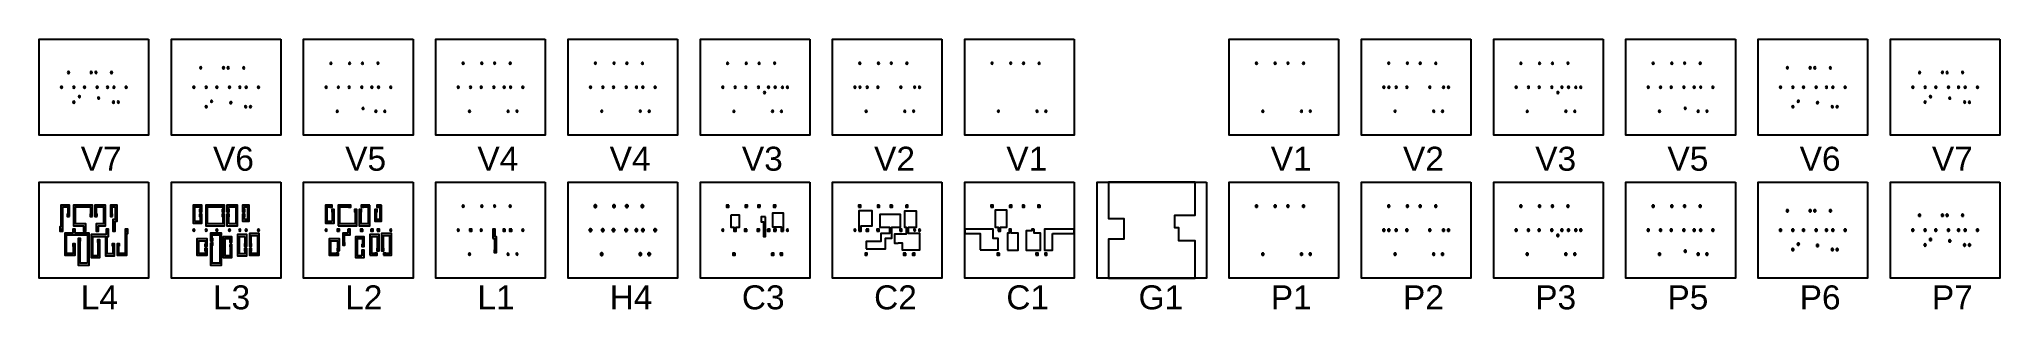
# Model space of a CAD drawing. Extents: x -2.4 to 83.6, y -3.5 to 8.3.
import ezdxf

# ---------------------------------------------------------------- set-up
doc = ezdxf.new("R2010")
doc.units = 0
doc.layers.get('0').update_dxf_attribs({"color": 255, "linetype": 'continuous'})
for name, color, linetype in [('C1', 234, 'continuous'), ('C2', 165, 'continuous'), ('C3', 76, 'continuous'), ('G1', 212, 'continuous'), ('H4', 222, 'continuous'), ('L1', 85, 'continuous'), ('L2', 53, 'continuous'), ('L3', 113, 'continuous'), ('L4', 172, 'continuous'), ('Outline', 1, 'continuous'), ('P1', 90, 'continuous'), ('P2', 65, 'continuous'), ('P3', 144, 'continuous'), ('P5', 154, 'continuous'), ('P6', 243, 'continuous'), ('P7', 107, 'continuous'), ('V1', 84, 'continuous'), ('V2', 62, 'continuous'), ('V3', 155, 'continuous'), ('V4', 54, 'continuous'), ('V5', 45, 'continuous'), ('V6', 202, 'continuous'), ('V7', 187, 'continuous')]:
    doc.layers.add(name, color=color, linetype=linetype)
doc.styles.get("Standard").update_dxf_attribs({"font": 'ARIAL.TTF'})

msp = doc.modelspace()

# ---------------------------------------------------------------- texts
for s, p in [('V7', (-0.578, 2.6)), ('V6', (5.223, 2.6)), ('V5', (11.022, 2.6)), ('V4', (16.822, 2.6)), ('V4', (22.622, 2.6)), ('V3', (28.422, 2.6)), ('V2', (34.222, 2.6)), ('V1', (40.023, 2.6)), ('V1', (51.622, 2.6)), ('V2', (57.422, 2.6)), ('V3', (63.222, 2.6)), ('V5', (69.022, 2.6)), ('V6', (74.822, 2.6)), ('V7', (80.623, 2.6)), ('L4', (-0.578, -3.465)), ('L3', (5.223, -3.465)), ('L2', (11.022, -3.465)), ('L1', (16.822, -3.465)), ('H4', (22.622, -3.465)), ('C3', (28.422, -3.465)), ('C2', (34.222, -3.465)), ('C1', (40.023, -3.465)), ('G1', (45.822, -3.465)), ('P1', (51.622, -3.465)), ('P2', (57.422, -3.465)), ('P3', (63.222, -3.465)), ('P5', (69.022, -3.465)), ('P6', (74.822, -3.465)), ('P7', (80.623, -3.465))]:
    msp.add_text(s, height=1.05).set_placement(p)

# ---------------------------------------------------------------- linework, layer by layer
at = {"layer": 'C1'}
for points in [[(39.345, 1), (39.445, 1), (39.445, 1.1), (39.345, 1.1), (39.345, 1)], [(39.671, -0.05), (39.771, -0.05), (39.771, 0.13), (40.051, 0.13), (40.051, 0.879), (39.531, 0.879), (39.531, 0.13), (39.671, 0.13), (39.671, -0.05)], [(40.164, 1.1), (40.164, 1), (40.264, 1), (40.264, 1.1), (40.164, 1.1)], [(40.825, 1.1), (40.725, 1.1), (40.725, 1), (40.825, 1), (40.825, 1.1)], [(41.508, 1.1), (41.408, 1.1), (41.408, 1), (41.508, 1), (41.508, 1.1)], [(38.88, -0.859), (39.66, -0.859), (39.66, -0.37), (39.451, -0.37), (39.451, 0.05), (38.2, 0.05), (38.2, -0.15), (38.88, -0.15), (38.88, -0.859)], [(40.071, -0.879), (40.541, -0.879), (40.541, -0.13), (40.241, -0.13), (40.241, 0.05), (40.141, 0.05), (40.141, -0.13), (40.071, -0.13), (40.071, -0.879)], [(41.244, 0.05), (41.144, 0.05), (41.144, -0.03), (40.889, -0.03), (40.889, -0.879), (41.519, -0.879), (41.519, -0.13), (41.244, -0.13), (41.244, 0.05)], [(42.05, -0.15), (43, -0.15), (43, 0.05), (41.699, 0.05), (41.699, -0.879), (42.05, -0.879), (42.05, -0.15)], [(39.723, -1), (39.623, -1), (39.623, -1.1), (39.723, -1.1), (39.723, -1)], [(41.317, -1.1), (41.417, -1.1), (41.417, -1), (41.317, -1), (41.317, -1.1)], [(41.705, -1.1), (41.805, -1.1), (41.805, -1), (41.705, -1), (41.705, -1.1)]]:
    msp.add_lwpolyline(points, close=True, dxfattribs=at)
at = {"layer": 'C2'}
for points in [[(33.545, 1), (33.645, 1), (33.645, 1.1), (33.545, 1.1), (33.545, 1)], [(34.464, 1.1), (34.364, 1.1), (34.364, 1), (34.464, 1), (34.464, 1.1)], [(35.025, 1.1), (34.925, 1.1), (34.925, 1), (35.025, 1), (35.025, 1.1)], [(35.608, 1.1), (35.608, 1), (35.708, 1), (35.708, 1.1), (35.608, 1.1)], [(33.353, -0.029), (33.382, -0.041), (33.411, -0.029), (33.423, 0), (33.411, 0.029), (33.382, 0.041), (33.353, 0.029), (33.341, 0), (33.353, -0.029)], [(33.551, -0.05), (33.651, -0.05), (33.651, 0.188), (34.132, 0.188), (34.132, 0.844), (33.551, 0.844), (33.551, -0.05)], [(33.871, 0.05), (33.871, -0.05), (33.971, -0.05), (33.971, 0.05), (33.871, 0.05)], [(33.88, -0.823), (34.721, -0.823), (34.721, -0.347), (34.996, -0.347), (34.996, 0.13), (35.381, 0.13), (35.381, 0.679), (34.471, 0.679), (34.471, 0.13), (34.896, 0.13), (34.896, -0.14), (34.522, -0.14), (34.522, -0.5), (33.88, -0.5), (33.88, -0.823)], [(34.341, -0.05), (34.441, -0.05), (34.441, 0.05), (34.341, 0.05), (34.341, -0.05)], [(35.275, -0.56), (35.46, -0.56), (35.46, -0.863), (36.226, -0.863), (36.226, -0.15), (35.729, -0.15), (35.729, 0.13), (36.079, 0.13), (36.079, 0.829), (35.549, 0.829), (35.549, 0.13), (35.629, 0.13), (35.629, -0.18), (35.115, -0.18), (35.115, -0.563), (35.275, -0.563), (35.275, -0.56)], [(35.344, -0.05), (35.444, -0.05), (35.444, 0.05), (35.344, 0.05), (35.344, -0.05)], [(35.974, -0.03), (36.003, -0.039), (36.029, -0.025), (36.038, 0.004), (36.024, 0.03), (35.995, 0.039), (35.969, 0.025), (35.96, -0.004), (35.974, -0.03)], [(36.247, 0.029), (36.218, 0.041), (36.189, 0.029), (36.177, 0), (36.189, -0.029), (36.218, -0.041), (36.247, -0.029), (36.259, 0), (36.247, 0.029)], [(33.923, -1.1), (33.923, -1), (33.823, -1), (33.823, -1.1), (33.923, -1.1)], [(35.617, -1), (35.517, -1), (35.517, -1.1), (35.617, -1.1), (35.617, -1)], [(35.905, -1), (35.905, -1.1), (36.005, -1.1), (36.005, -1), (35.905, -1)]]:
    msp.add_lwpolyline(points, close=True, dxfattribs=at)
at = {"layer": 'C3'}
for points in [[(27.845, 1.1), (27.745, 1.1), (27.745, 1), (27.845, 1), (27.845, 1.1)], [(28.664, 1), (28.664, 1.1), (28.564, 1.1), (28.564, 1), (28.664, 1)], [(29.225, 1), (29.225, 1.1), (29.125, 1.1), (29.125, 1), (29.225, 1)], [(29.908, 1), (29.908, 1.1), (29.808, 1.1), (29.808, 1), (29.908, 1)], [(27.553, -0.029), (27.582, -0.041), (27.611, -0.029), (27.623, 0), (27.611, 0.029), (27.582, 0.041), (27.553, 0.029), (27.541, 0), (27.553, -0.029)], [(27.931, 0.649), (27.931, 0.13), (28.071, 0.13), (28.071, -0.05), (28.171, -0.05), (28.171, 0.13), (28.311, 0.13), (28.311, 0.649), (27.931, 0.649)], [(28.641, 0.05), (28.541, 0.05), (28.541, -0.05), (28.641, -0.05), (28.641, 0.05)], [(29.196, -0.05), (29.196, 0.05), (29.096, 0.05), (29.096, -0.05), (29.196, -0.05)], [(29.465, 0.58), (29.27, 0.58), (29.27, 0.37), (29.365, 0.37), (29.365, -0.28), (29.465, -0.28), (29.465, 0.58)], [(29.544, 0.05), (29.544, -0.05), (29.644, -0.05), (29.644, 0.05), (29.544, 0.05)], [(30.249, -0.05), (30.249, 0.744), (29.768, 0.744), (29.768, 0.138), (30.149, 0.138), (30.149, -0.05), (30.249, -0.05)], [(29.929, -0.05), (29.929, 0.05), (29.829, 0.05), (29.829, -0.05), (29.929, -0.05)], [(30.447, 0.029), (30.418, 0.041), (30.389, 0.029), (30.377, 0), (30.389, -0.029), (30.418, -0.041), (30.447, -0.029), (30.459, 0), (30.447, 0.029)], [(28.123, -1), (28.023, -1), (28.023, -1.1), (28.123, -1.1), (28.123, -1)], [(29.717, -1), (29.717, -1.1), (29.817, -1.1), (29.817, -1), (29.717, -1)], [(30.105, -1.1), (30.205, -1.1), (30.205, -1), (30.105, -1), (30.105, -1.1)]]:
    msp.add_lwpolyline(points, close=True, dxfattribs=at)
at = {"layer": 'G1'}
msp.add_lwpolyline([(44.5, -2.1), (48.3, -2.1), (48.3, -0.47), (47.59, -0.47), (47.59, 0.1), (47.42, 0.1), (47.42, 0.66), (48.3, 0.66), (48.3, 2.1), (44.5, 2.1), (44.5, 0.51), (45.18, 0.51), (45.18, -0.39), (44.5, -0.39), (44.5, -2.1)], close=True, dxfattribs=at)
at = {"layer": 'H4'}
for points in [[(22.052, 1.05), (22.051, 1.057), (22.05, 1.065), (22.047, 1.072), (22.044, 1.078), (22.04, 1.085), (22.035, 1.09), (22.03, 1.095), (22.023, 1.099), (22.017, 1.102), (22.01, 1.105), (22.002, 1.106), (21.995, 1.107), (21.988, 1.106), (21.98, 1.105), (21.973, 1.102), (21.967, 1.099), (21.961, 1.095), (21.955, 1.09), (21.95, 1.085), (21.946, 1.078), (21.943, 1.072), (21.94, 1.065), (21.939, 1.057), (21.938, 1.05), (21.939, 1.043), (21.94, 1.035), (21.943, 1.028), (21.946, 1.022), (21.95, 1.015), (21.955, 1.01), (21.961, 1.005), (21.967, 1.001), (21.973, 0.998), (21.98, 0.995), (21.988, 0.994), (21.995, 0.993), (22.002, 0.994), (22.01, 0.995), (22.017, 0.998), (22.023, 1.001), (22.03, 1.005), (22.035, 1.01), (22.04, 1.015), (22.044, 1.022), (22.047, 1.028), (22.05, 1.035), (22.051, 1.043), (22.052, 1.05)], [(22.871, 1.05), (22.87, 1.057), (22.869, 1.065), (22.866, 1.072), (22.863, 1.078), (22.859, 1.085), (22.854, 1.09), (22.848, 1.095), (22.842, 1.099), (22.836, 1.102), (22.829, 1.105), (22.821, 1.106), (22.814, 1.107), (22.807, 1.106), (22.799, 1.105), (22.792, 1.102), (22.786, 1.099), (22.779, 1.095), (22.774, 1.09), (22.769, 1.085), (22.765, 1.078), (22.762, 1.072), (22.759, 1.065), (22.758, 1.057), (22.757, 1.05), (22.758, 1.043), (22.759, 1.035), (22.762, 1.028), (22.765, 1.022), (22.769, 1.015), (22.774, 1.01), (22.779, 1.005), (22.786, 1.001), (22.792, 0.998), (22.799, 0.995), (22.807, 0.994), (22.814, 0.993), (22.821, 0.994), (22.829, 0.995), (22.836, 0.998), (22.842, 1.001), (22.848, 1.005), (22.854, 1.01), (22.859, 1.015), (22.863, 1.022), (22.866, 1.028), (22.869, 1.035), (22.87, 1.043), (22.871, 1.05)], [(23.432, 1.05), (23.432, 1.057), (23.43, 1.065), (23.428, 1.072), (23.424, 1.078), (23.42, 1.085), (23.415, 1.09), (23.41, 1.095), (23.404, 1.099), (23.397, 1.102), (23.39, 1.105), (23.383, 1.106), (23.375, 1.107), (23.368, 1.106), (23.361, 1.105), (23.354, 1.102), (23.347, 1.099), (23.341, 1.095), (23.335, 1.09), (23.33, 1.085), (23.326, 1.078), (23.323, 1.072), (23.321, 1.065), (23.319, 1.057), (23.319, 1.05), (23.319, 1.043), (23.321, 1.035), (23.323, 1.028), (23.326, 1.022), (23.33, 1.015), (23.335, 1.01), (23.341, 1.005), (23.347, 1.001), (23.354, 0.998), (23.361, 0.995), (23.368, 0.994), (23.375, 0.993), (23.383, 0.994), (23.39, 0.995), (23.397, 0.998), (23.404, 1.001), (23.41, 1.005), (23.415, 1.01), (23.42, 1.015), (23.424, 1.022), (23.428, 1.028), (23.43, 1.035), (23.432, 1.043), (23.432, 1.05)], [(24.115, 1.05), (24.115, 1.057), (24.113, 1.065), (24.111, 1.072), (24.108, 1.078), (24.103, 1.085), (24.099, 1.09), (24.093, 1.095), (24.087, 1.099), (24.08, 1.102), (24.073, 1.105), (24.066, 1.106), (24.058, 1.107), (24.051, 1.106), (24.044, 1.105), (24.037, 1.102), (24.03, 1.099), (24.024, 1.095), (24.018, 1.09), (24.014, 1.085), (24.009, 1.078), (24.006, 1.072), (24.004, 1.065), (24.002, 1.057), (24.002, 1.05), (24.002, 1.043), (24.004, 1.035), (24.006, 1.028), (24.009, 1.022), (24.014, 1.015), (24.018, 1.01), (24.024, 1.005), (24.03, 1.001), (24.037, 0.998), (24.044, 0.995), (24.051, 0.994), (24.058, 0.993), (24.066, 0.994), (24.073, 0.995), (24.08, 0.998), (24.087, 1.001), (24.093, 1.005), (24.099, 1.01), (24.103, 1.015), (24.108, 1.022), (24.111, 1.028), (24.113, 1.035), (24.115, 1.043), (24.115, 1.05)], [(21.839, 0), (21.838, 0.007), (21.837, 0.015), (21.834, 0.022), (21.831, 0.028), (21.827, 0.035), (21.822, 0.04), (21.817, 0.045), (21.81, 0.049), (21.804, 0.052), (21.797, 0.055), (21.789, 0.056), (21.782, 0.057), (21.775, 0.056), (21.767, 0.055), (21.76, 0.052), (21.754, 0.049), (21.748, 0.045), (21.742, 0.04), (21.737, 0.035), (21.733, 0.028), (21.73, 0.022), (21.727, 0.015), (21.726, 0.007), (21.725, 0), (21.726, -0.007), (21.727, -0.015), (21.73, -0.022), (21.733, -0.028), (21.737, -0.035), (21.742, -0.04), (21.748, -0.045), (21.754, -0.049), (21.76, -0.052), (21.767, -0.055), (21.775, -0.056), (21.782, -0.057), (21.789, -0.056), (21.797, -0.055), (21.804, -0.052), (21.81, -0.049), (21.817, -0.045), (21.822, -0.04), (21.827, -0.035), (21.831, -0.028), (21.834, -0.022), (21.837, -0.015), (21.838, -0.007), (21.839, 0)], [(22.378, 0), (22.377, 0.007), (22.376, 0.015), (22.373, 0.022), (22.37, 0.028), (22.366, 0.035), (22.361, 0.04), (22.355, 0.045), (22.349, 0.049), (22.343, 0.052), (22.336, 0.055), (22.328, 0.056), (22.321, 0.057), (22.314, 0.056), (22.306, 0.055), (22.299, 0.052), (22.293, 0.049), (22.286, 0.045), (22.281, 0.04), (22.276, 0.035), (22.272, 0.028), (22.269, 0.022), (22.266, 0.015), (22.265, 0.007), (22.264, 0), (22.265, -0.007), (22.266, -0.015), (22.269, -0.022), (22.272, -0.028), (22.276, -0.035), (22.281, -0.04), (22.286, -0.045), (22.293, -0.049), (22.299, -0.052), (22.306, -0.055), (22.314, -0.056), (22.321, -0.057), (22.328, -0.056), (22.336, -0.055), (22.343, -0.052), (22.349, -0.049), (22.355, -0.045), (22.361, -0.04), (22.366, -0.035), (22.37, -0.028), (22.373, -0.022), (22.376, -0.015), (22.377, -0.007), (22.378, 0)], [(22.848, 0), (22.847, 0.007), (22.846, 0.015), (22.843, 0.022), (22.84, 0.028), (22.836, 0.035), (22.831, 0.04), (22.825, 0.045), (22.819, 0.049), (22.813, 0.052), (22.806, 0.055), (22.798, 0.056), (22.791, 0.057), (22.784, 0.056), (22.776, 0.055), (22.769, 0.052), (22.763, 0.049), (22.756, 0.045), (22.751, 0.04), (22.746, 0.035), (22.742, 0.028), (22.739, 0.022), (22.736, 0.015), (22.735, 0.007), (22.734, 0), (22.735, -0.007), (22.736, -0.015), (22.739, -0.022), (22.742, -0.028), (22.746, -0.035), (22.751, -0.04), (22.756, -0.045), (22.763, -0.049), (22.769, -0.052), (22.776, -0.055), (22.784, -0.056), (22.791, -0.057), (22.798, -0.056), (22.806, -0.055), (22.813, -0.052), (22.819, -0.049), (22.825, -0.045), (22.831, -0.04), (22.836, -0.035), (22.84, -0.028), (22.843, -0.022), (22.846, -0.015), (22.847, -0.007), (22.848, 0)], [(23.403, 0), (23.402, 0.007), (23.401, 0.015), (23.398, 0.022), (23.395, 0.028), (23.391, 0.035), (23.386, 0.04), (23.38, 0.045), (23.374, 0.049), (23.368, 0.052), (23.361, 0.055), (23.353, 0.056), (23.346, 0.057), (23.339, 0.056), (23.331, 0.055), (23.324, 0.052), (23.318, 0.049), (23.311, 0.045), (23.306, 0.04), (23.301, 0.035), (23.297, 0.028), (23.294, 0.022), (23.291, 0.015), (23.29, 0.007), (23.289, 0), (23.29, -0.007), (23.291, -0.015), (23.294, -0.022), (23.297, -0.028), (23.301, -0.035), (23.306, -0.04), (23.311, -0.045), (23.318, -0.049), (23.324, -0.052), (23.331, -0.055), (23.339, -0.056), (23.346, -0.057), (23.353, -0.056), (23.361, -0.055), (23.368, -0.052), (23.374, -0.049), (23.38, -0.045), (23.386, -0.04), (23.391, -0.035), (23.395, -0.028), (23.398, -0.022), (23.401, -0.015), (23.402, -0.007), (23.403, 0)], [(23.851, 0), (23.85, 0.007), (23.849, 0.015), (23.846, 0.022), (23.843, 0.028), (23.839, 0.035), (23.834, 0.04), (23.829, 0.045), (23.822, 0.049), (23.816, 0.052), (23.809, 0.055), (23.801, 0.056), (23.794, 0.057), (23.787, 0.056), (23.779, 0.055), (23.772, 0.052), (23.766, 0.049), (23.76, 0.045), (23.754, 0.04), (23.749, 0.035), (23.745, 0.028), (23.742, 0.022), (23.739, 0.015), (23.738, 0.007), (23.737, 0), (23.738, -0.007), (23.739, -0.015), (23.742, -0.022), (23.745, -0.028), (23.749, -0.035), (23.754, -0.04), (23.76, -0.045), (23.766, -0.049), (23.772, -0.052), (23.779, -0.055), (23.787, -0.056), (23.794, -0.057), (23.801, -0.056), (23.809, -0.055), (23.816, -0.052), (23.822, -0.049), (23.829, -0.045), (23.834, -0.04), (23.839, -0.035), (23.843, -0.028), (23.846, -0.022), (23.849, -0.015), (23.85, -0.007), (23.851, 0)], [(24.136, 0), (24.135, 0.007), (24.134, 0.015), (24.131, 0.022), (24.128, 0.028), (24.124, 0.035), (24.119, 0.04), (24.114, 0.045), (24.107, 0.049), (24.101, 0.052), (24.094, 0.055), (24.086, 0.056), (24.079, 0.057), (24.072, 0.056), (24.064, 0.055), (24.057, 0.052), (24.051, 0.049), (24.045, 0.045), (24.039, 0.04), (24.034, 0.035), (24.03, 0.028), (24.027, 0.022), (24.024, 0.015), (24.023, 0.007), (24.022, 0), (24.023, -0.007), (24.024, -0.015), (24.027, -0.022), (24.03, -0.028), (24.034, -0.035), (24.039, -0.04), (24.045, -0.045), (24.051, -0.049), (24.057, -0.052), (24.064, -0.055), (24.072, -0.056), (24.079, -0.057), (24.086, -0.056), (24.094, -0.055), (24.101, -0.052), (24.107, -0.049), (24.114, -0.045), (24.119, -0.04), (24.124, -0.035), (24.128, -0.028), (24.131, -0.022), (24.134, -0.015), (24.135, -0.007), (24.136, 0)], [(24.675, 0), (24.674, 0.007), (24.673, 0.015), (24.67, 0.022), (24.667, 0.028), (24.663, 0.035), (24.658, 0.04), (24.652, 0.045), (24.646, 0.049), (24.64, 0.052), (24.633, 0.055), (24.625, 0.056), (24.618, 0.057), (24.611, 0.056), (24.603, 0.055), (24.596, 0.052), (24.59, 0.049), (24.583, 0.045), (24.578, 0.04), (24.573, 0.035), (24.569, 0.028), (24.566, 0.022), (24.563, 0.015), (24.562, 0.007), (24.561, 0), (24.562, -0.007), (24.563, -0.015), (24.566, -0.022), (24.569, -0.028), (24.573, -0.035), (24.578, -0.04), (24.583, -0.045), (24.59, -0.049), (24.596, -0.052), (24.603, -0.055), (24.611, -0.056), (24.618, -0.057), (24.625, -0.056), (24.633, -0.055), (24.64, -0.052), (24.646, -0.049), (24.652, -0.045), (24.658, -0.04), (24.663, -0.035), (24.667, -0.028), (24.67, -0.022), (24.673, -0.015), (24.674, -0.007), (24.675, 0)], [(22.33, -1.05), (22.33, -1.043), (22.328, -1.035), (22.326, -1.028), (22.322, -1.022), (22.318, -1.015), (22.313, -1.01), (22.308, -1.005), (22.302, -1.001), (22.295, -0.998), (22.288, -0.995), (22.281, -0.994), (22.273, -0.993), (22.266, -0.994), (22.259, -0.995), (22.252, -0.998), (22.245, -1.001), (22.239, -1.005), (22.233, -1.01), (22.228, -1.015), (22.224, -1.022), (22.221, -1.028), (22.219, -1.035), (22.217, -1.043), (22.217, -1.05), (22.217, -1.057), (22.219, -1.065), (22.221, -1.072), (22.224, -1.078), (22.228, -1.085), (22.233, -1.09), (22.239, -1.095), (22.245, -1.099), (22.252, -1.102), (22.259, -1.105), (22.266, -1.106), (22.273, -1.107), (22.281, -1.106), (22.288, -1.105), (22.295, -1.102), (22.302, -1.099), (22.308, -1.095), (22.313, -1.09), (22.318, -1.085), (22.322, -1.078), (22.326, -1.072), (22.328, -1.065), (22.33, -1.057), (22.33, -1.05)], [(24.024, -1.05), (24.024, -1.043), (24.022, -1.035), (24.02, -1.028), (24.016, -1.022), (24.012, -1.015), (24.007, -1.01), (24.002, -1.005), (23.996, -1.001), (23.989, -0.998), (23.982, -0.995), (23.975, -0.994), (23.967, -0.993), (23.96, -0.994), (23.953, -0.995), (23.946, -0.998), (23.939, -1.001), (23.933, -1.005), (23.927, -1.01), (23.922, -1.015), (23.918, -1.022), (23.915, -1.028), (23.913, -1.035), (23.911, -1.043), (23.911, -1.05), (23.911, -1.057), (23.913, -1.065), (23.915, -1.072), (23.918, -1.078), (23.922, -1.085), (23.927, -1.09), (23.933, -1.095), (23.939, -1.099), (23.946, -1.102), (23.953, -1.105), (23.96, -1.106), (23.967, -1.107), (23.975, -1.106), (23.982, -1.105), (23.989, -1.102), (23.996, -1.099), (24.002, -1.095), (24.007, -1.09), (24.012, -1.085), (24.016, -1.078), (24.02, -1.072), (24.022, -1.065), (24.024, -1.057), (24.024, -1.05)], [(24.412, -1.05), (24.411, -1.043), (24.41, -1.035), (24.407, -1.028), (24.404, -1.022), (24.4, -1.015), (24.395, -1.01), (24.389, -1.005), (24.383, -1.001), (24.377, -0.998), (24.37, -0.995), (24.362, -0.994), (24.355, -0.993), (24.348, -0.994), (24.34, -0.995), (24.333, -0.998), (24.327, -1.001), (24.32, -1.005), (24.315, -1.01), (24.31, -1.015), (24.306, -1.022), (24.303, -1.028), (24.3, -1.035), (24.299, -1.043), (24.298, -1.05), (24.299, -1.057), (24.3, -1.065), (24.303, -1.072), (24.306, -1.078), (24.31, -1.085), (24.315, -1.09), (24.32, -1.095), (24.327, -1.099), (24.333, -1.102), (24.34, -1.105), (24.348, -1.106), (24.355, -1.107), (24.362, -1.106), (24.37, -1.105), (24.377, -1.102), (24.383, -1.099), (24.389, -1.095), (24.395, -1.09), (24.4, -1.085), (24.404, -1.078), (24.407, -1.072), (24.41, -1.065), (24.411, -1.057), (24.412, -1.05)]]:
    msp.add_lwpolyline(points, close=True, dxfattribs=at)
at = {"layer": 'L1'}
for points in [[(16.17, 1.08), (16.156, 1.054), (16.165, 1.025), (16.192, 1.011), (16.22, 1.02), (16.234, 1.046), (16.225, 1.075), (16.199, 1.089), (16.17, 1.08)], [(16.989, 1.08), (16.975, 1.054), (16.984, 1.025), (17.01, 1.011), (17.039, 1.02), (17.053, 1.046), (17.044, 1.075), (17.017, 1.089), (16.989, 1.08)], [(17.579, 1.011), (17.605, 1.025), (17.614, 1.054), (17.6, 1.08), (17.572, 1.089), (17.545, 1.075), (17.536, 1.046), (17.55, 1.02), (17.579, 1.011)], [(18.233, 1.02), (18.262, 1.011), (18.288, 1.025), (18.297, 1.054), (18.284, 1.08), (18.255, 1.089), (18.228, 1.075), (18.22, 1.046), (18.233, 1.02)], [(15.953, -0.029), (15.982, -0.041), (16.011, -0.029), (16.023, 0), (16.011, 0.029), (15.982, 0.041), (15.953, 0.029), (15.941, 0), (15.953, -0.029)], [(16.471, -0.05), (16.571, -0.05), (16.571, 0.05), (16.471, 0.05), (16.471, -0.05)], [(16.95, 0), (16.962, -0.029), (16.991, -0.041), (17.02, -0.029), (17.032, 0), (17.02, 0.029), (16.991, 0.041), (16.962, 0.029), (16.95, 0)], [(17.496, -0.372), (17.575, -0.372), (17.575, -0.872), (17.555, -0.872), (17.555, -0.972), (17.655, -0.972), (17.655, -0.292), (17.596, -0.292), (17.596, 0.05), (17.496, 0.05), (17.496, -0.372)], [(18.044, 0.05), (17.944, 0.05), (17.944, -0.05), (18.044, -0.05), (18.044, 0.05)], [(18.329, 0.05), (18.229, 0.05), (18.229, -0.05), (18.329, -0.05), (18.329, 0.05)], [(18.847, 0.029), (18.818, 0.041), (18.789, 0.029), (18.777, 0), (18.789, -0.029), (18.818, -0.041), (18.847, -0.029), (18.859, 0), (18.847, 0.029)], [(16.477, -1.011), (16.448, -1.02), (16.434, -1.046), (16.443, -1.075), (16.47, -1.089), (16.498, -1.08), (16.512, -1.054), (16.503, -1.025), (16.477, -1.011)], [(18.142, -1.08), (18.171, -1.089), (18.197, -1.075), (18.206, -1.046), (18.192, -1.02), (18.164, -1.011), (18.137, -1.025), (18.128, -1.054), (18.142, -1.08)], [(18.53, -1.08), (18.558, -1.089), (18.585, -1.075), (18.594, -1.046), (18.58, -1.02), (18.551, -1.011), (18.525, -1.025), (18.516, -1.054), (18.53, -1.08)]]:
    msp.add_lwpolyline(points, close=True, dxfattribs=at)
at = {"layer": 'L2'}
for points in [[(10.453, 0.382), (10.232, 0.382), (10.232, 1.02), (10.345, 1.02), (10.345, 1), (10.445, 1), (10.445, 1.1), (10.152, 1.1), (10.152, 0.302), (10.533, 0.302), (10.533, 0.9), (10.433, 0.9), (10.433, 0.8), (10.453, 0.8), (10.453, 0.382)], [(10.709, 0.192), (11.532, 0.192), (11.532, 0.9), (11.432, 0.9), (11.432, 0.8), (11.452, 0.8), (11.452, 0.272), (10.789, 0.272), (10.789, 1.02), (11.164, 1.02), (11.164, 1), (11.264, 1), (11.264, 1.1), (10.709, 1.1), (10.709, 0.192)], [(12.103, 1.1), (11.725, 1.1), (11.725, 1), (11.825, 1), (11.825, 1.02), (12.023, 1.02), (12.023, 0.272), (11.717, 0.272), (11.717, 0.8), (11.737, 0.8), (11.737, 0.9), (11.637, 0.9), (11.637, 0.192), (12.103, 0.192), (12.103, 1.1)], [(12.616, 1.1), (12.408, 1.1), (12.408, 1), (12.508, 1), (12.508, 1.02), (12.536, 1.02), (12.536, 0.472), (12.4, 0.472), (12.4, 0.8), (12.42, 0.8), (12.42, 0.9), (12.32, 0.9), (12.32, 0.392), (12.616, 0.392), (12.616, 1.1)], [(10.153, -0.029), (10.182, -0.041), (10.211, -0.029), (10.223, 0), (10.211, 0.029), (10.182, 0.041), (10.153, 0.029), (10.141, 0), (10.153, -0.029)], [(10.771, -0.05), (10.771, 0.05), (10.671, 0.05), (10.671, -0.05), (10.771, -0.05)], [(11.141, 0.05), (11.141, -0.13), (10.913, -0.13), (10.913, -0.66), (11.013, -0.66), (11.013, -0.56), (10.993, -0.56), (10.993, -0.21), (11.241, -0.21), (11.241, 0.05), (11.141, 0.05)], [(11.796, 0.05), (11.696, 0.05), (11.696, -0.05), (11.796, -0.05), (11.796, 0.05)], [(12.144, 0.05), (12.144, -0.05), (12.244, -0.05), (12.244, 0.05), (12.144, 0.05)], [(12.429, -0.05), (12.529, -0.05), (12.529, 0.05), (12.429, 0.05), (12.429, -0.05)], [(13.047, 0.029), (13.018, 0.041), (12.989, 0.029), (12.977, 0), (12.989, -0.029), (13.018, -0.041), (13.047, -0.029), (13.059, 0), (13.047, 0.029)], [(10.771, -0.9), (10.771, -0.38), (10.318, -0.38), (10.318, -1.1), (10.723, -1.1), (10.723, -1), (10.623, -1), (10.623, -1.02), (10.398, -1.02), (10.398, -0.46), (10.691, -0.46), (10.691, -0.8), (10.671, -0.8), (10.671, -0.9), (10.771, -0.9)], [(11.755, -1.12), (11.556, -1.12), (11.556, -0.372), (11.775, -0.372), (11.775, -0.622), (11.755, -0.622), (11.755, -0.722), (11.855, -0.722), (11.855, -0.292), (11.476, -0.292), (11.476, -1.2), (11.855, -1.2), (11.855, -0.872), (11.755, -0.872), (11.755, -1.12)], [(12.105, -1.1), (12.417, -1.1), (12.417, -1), (12.317, -1), (12.317, -1.02), (12.185, -1.02), (12.185, -0.272), (12.426, -0.272), (12.426, -0.8), (12.406, -0.8), (12.406, -0.9), (12.506, -0.9), (12.506, -0.192), (12.105, -0.192), (12.105, -1.1)], [(12.705, -1.1), (13.048, -1.1), (13.048, -0.15), (12.617, -0.15), (12.617, -0.9), (12.717, -0.9), (12.717, -0.8), (12.697, -0.8), (12.697, -0.23), (12.968, -0.23), (12.968, -1.02), (12.805, -1.02), (12.805, -1), (12.705, -1), (12.705, -1.1)]]:
    msp.add_lwpolyline(points, close=True, dxfattribs=at)
at = {"layer": 'L3'}
for points in [[(4.432, 0.382), (4.432, 1.02), (4.653, 1.02), (4.653, 0.9), (4.633, 0.9), (4.633, 0.8), (4.733, 0.8), (4.733, 1.1), (4.352, 1.1), (4.352, 0.302), (4.733, 0.302), (4.733, 0.7), (4.633, 0.7), (4.633, 0.6), (4.653, 0.6), (4.653, 0.382), (4.432, 0.382)], [(5.652, 0.272), (4.989, 0.272), (4.989, 1.02), (5.652, 1.02), (5.652, 0.9), (5.632, 0.9), (5.632, 0.8), (5.732, 0.8), (5.732, 1.1), (4.909, 1.1), (4.909, 0.192), (5.732, 0.192), (5.732, 0.7), (5.632, 0.7), (5.632, 0.6), (5.652, 0.6), (5.652, 0.272)], [(5.917, 0.272), (5.917, 0.6), (5.937, 0.6), (5.937, 0.7), (5.837, 0.7), (5.837, 0.192), (6.303, 0.192), (6.303, 1.1), (5.837, 1.1), (5.837, 0.8), (5.937, 0.8), (5.937, 0.9), (5.917, 0.9), (5.917, 1.02), (6.223, 1.02), (6.223, 0.272), (5.917, 0.272)], [(6.6, 0.472), (6.6, 0.6), (6.62, 0.6), (6.62, 0.7), (6.52, 0.7), (6.52, 0.392), (6.816, 0.392), (6.816, 1.1), (6.52, 1.1), (6.52, 0.8), (6.62, 0.8), (6.62, 0.9), (6.6, 0.9), (6.6, 1.02), (6.736, 1.02), (6.736, 0.472), (6.6, 0.472)], [(4.353, -0.029), (4.382, -0.041), (4.411, -0.029), (4.423, 0), (4.411, 0.029), (4.382, 0.041), (4.353, 0.029), (4.341, 0), (4.353, -0.029)], [(4.88, 0), (4.892, -0.029), (4.921, -0.041), (4.95, -0.029), (4.962, 0), (4.95, 0.029), (4.921, 0.041), (4.892, 0.029), (4.88, 0)], [(5.362, -0.029), (5.391, -0.041), (5.42, -0.029), (5.432, 0), (5.42, 0.029), (5.391, 0.041), (5.362, 0.029), (5.35, 0), (5.362, -0.029)], [(5.975, -0.029), (5.987, 0), (5.975, 0.029), (5.946, 0.041), (5.917, 0.029), (5.905, 0), (5.917, -0.029), (5.946, -0.041), (5.975, -0.029)], [(6.353, 0), (6.365, -0.029), (6.394, -0.041), (6.423, -0.029), (6.435, 0), (6.423, 0.029), (6.394, 0.041), (6.365, 0.029), (6.353, 0)], [(6.65, 0.029), (6.638, 0), (6.65, -0.029), (6.679, -0.041), (6.708, -0.029), (6.72, 0), (6.708, 0.029), (6.679, 0.041), (6.65, 0.029)], [(7.247, 0.029), (7.218, 0.041), (7.189, 0.029), (7.177, 0), (7.189, -0.029), (7.218, -0.041), (7.247, -0.029), (7.259, 0), (7.247, 0.029)], [(4.871, -0.6), (4.871, -0.7), (4.971, -0.7), (4.971, -0.38), (4.518, -0.38), (4.518, -1.1), (4.971, -1.1), (4.971, -0.8), (4.871, -0.8), (4.871, -0.9), (4.891, -0.9), (4.891, -1.02), (4.598, -1.02), (4.598, -0.46), (4.891, -0.46), (4.891, -0.6), (4.871, -0.6)], [(5.113, -0.56), (5.113, -1.53), (5.597, -1.53), (5.597, -0.13), (5.113, -0.13), (5.113, -0.46), (5.213, -0.46), (5.213, -0.36), (5.193, -0.36), (5.193, -0.21), (5.517, -0.21), (5.517, -1.45), (5.193, -1.45), (5.193, -0.66), (5.213, -0.66), (5.213, -0.56), (5.113, -0.56)], [(5.955, -0.622), (5.955, -0.722), (5.975, -0.722), (5.975, -1.12), (5.756, -1.12), (5.756, -0.372), (5.975, -0.372), (5.975, -0.422), (5.955, -0.422), (5.955, -0.522), (6.055, -0.522), (6.055, -0.292), (5.676, -0.292), (5.676, -1.2), (6.055, -1.2), (6.055, -0.622), (5.955, -0.622)], [(6.626, -0.272), (6.626, -0.6), (6.606, -0.6), (6.606, -0.7), (6.706, -0.7), (6.706, -0.192), (6.305, -0.192), (6.305, -1.12), (6.706, -1.12), (6.706, -0.8), (6.606, -0.8), (6.606, -0.9), (6.626, -0.9), (6.626, -1.04), (6.385, -1.04), (6.385, -0.272), (6.626, -0.272)], [(6.897, -0.6), (6.897, -0.23), (7.168, -0.23), (7.168, -1.02), (6.897, -1.02), (6.897, -0.9), (6.917, -0.9), (6.917, -0.8), (6.817, -0.8), (6.817, -1.1), (7.248, -1.1), (7.248, -0.15), (6.817, -0.15), (6.817, -0.7), (6.917, -0.7), (6.917, -0.6), (6.897, -0.6)]]:
    msp.add_lwpolyline(points, close=True, dxfattribs=at)
at = {"layer": 'L4'}
for points in [[(-1.067, 0.6), (-1.067, 1.1), (-1.448, 1.1), (-1.448, 0.15), (-1.49, 0.15), (-1.49, -0.05), (-1.368, -0.05), (-1.368, 1.02), (-1.147, 1.02), (-1.147, 0.7), (-1.167, 0.7), (-1.167, 0.6), (-1.067, 0.6)], [(-0.068, 0.6), (-0.068, 1.1), (-0.891, 1.1), (-0.891, 0.192), (-0.459, 0.192), (-0.459, -0.05), (-0.359, -0.05), (-0.359, 0.272), (-0.811, 0.272), (-0.811, 1.02), (-0.148, 1.02), (-0.148, 0.7), (-0.168, 0.7), (-0.168, 0.6), (-0.068, 0.6)], [(0.137, 0.6), (0.137, 0.7), (0.117, 0.7), (0.117, 1.02), (0.423, 1.02), (0.423, 0.272), (0.096, 0.272), (0.096, -0.05), (0.196, -0.05), (0.196, 0.192), (0.503, 0.192), (0.503, 1.1), (0.037, 1.1), (0.037, 0.6), (0.137, 0.6)], [(0.82, 0.6), (0.82, 0.7), (0.8, 0.7), (0.8, 1.02), (0.936, 1.02), (0.936, 0.472), (0.829, 0.472), (0.829, -0.05), (0.929, -0.05), (0.929, 0.392), (1.016, 0.392), (1.016, 1.1), (0.72, 1.1), (0.72, 0.6), (0.82, 0.6)], [(-0.283, -1.45), (-0.607, -1.45), (-0.607, -0.46), (-0.587, -0.46), (-0.587, -0.36), (-0.687, -0.36), (-0.687, -1.53), (-0.203, -1.53), (-0.203, -0.13), (-0.829, -0.13), (-0.829, 0.05), (-0.929, 0.05), (-0.929, -0.13), (-1.282, -0.13), (-1.282, -1.1), (-0.829, -1.1), (-0.829, -0.6), (-0.929, -0.6), (-0.929, -0.7), (-0.909, -0.7), (-0.909, -1.02), (-1.202, -1.02), (-1.202, -0.21), (-0.283, -0.21), (-0.283, -1.45)], [(0.806, -0.7), (0.826, -0.7), (0.826, -1.04), (0.585, -1.04), (0.585, -0.272), (0.644, -0.272), (0.644, 0.05), (0.544, 0.05), (0.544, -0.192), (-0.124, -0.192), (-0.124, -1.2), (0.255, -1.2), (0.255, -0.422), (0.155, -0.422), (0.155, -0.522), (0.175, -0.522), (0.175, -1.12), (-0.044, -1.12), (-0.044, -0.272), (0.505, -0.272), (0.505, -1.12), (0.906, -1.12), (0.906, -0.6), (0.806, -0.6), (0.806, -0.7)], [(1.117, -0.7), (1.117, -0.6), (1.017, -0.6), (1.017, -1.1), (1.448, -1.1), (1.448, -0.15), (1.49, -0.15), (1.49, 0.05), (1.368, 0.05), (1.368, -1.02), (1.097, -1.02), (1.097, -0.7), (1.117, -0.7)]]:
    msp.add_lwpolyline(points, close=True, dxfattribs=at)
at = {"layer": 'Outline'}
for points in [[(2.4, 8.35), (2.4, 4.15), (-2.4, 4.15), (-2.4, 8.35)], [(8.2, 8.35), (8.2, 4.15), (3.4, 4.15), (3.4, 8.35)], [(14, 8.35), (14, 4.15), (9.2, 4.15), (9.2, 8.35)], [(19.8, 8.35), (19.8, 4.15), (15, 4.15), (15, 8.35)], [(25.6, 8.35), (25.6, 4.15), (20.8, 4.15), (20.8, 8.35)], [(31.4, 8.35), (31.4, 4.15), (26.6, 4.15), (26.6, 8.35)], [(37.2, 8.35), (37.2, 4.15), (32.4, 4.15), (32.4, 8.35)], [(43, 8.35), (43, 4.15), (38.2, 4.15), (38.2, 8.35)], [(54.6, 8.35), (54.6, 4.15), (49.8, 4.15), (49.8, 8.35)], [(60.4, 8.35), (60.4, 4.15), (55.6, 4.15), (55.6, 8.35)], [(66.2, 8.35), (66.2, 4.15), (61.4, 4.15), (61.4, 8.35)], [(72, 8.35), (72, 4.15), (67.2, 4.15), (67.2, 8.35)], [(77.8, 8.35), (77.8, 4.15), (73, 4.15), (73, 8.35)], [(83.6, 8.35), (83.6, 4.15), (78.8, 4.15), (78.8, 8.35)], [(2.4, 2.1), (2.4, -2.1), (-2.4, -2.1), (-2.4, 2.1)], [(8.2, 2.1), (8.2, -2.1), (3.4, -2.1), (3.4, 2.1)], [(14, 2.1), (14, -2.1), (9.2, -2.1), (9.2, 2.1)], [(19.8, 2.1), (19.8, -2.1), (15, -2.1), (15, 2.1)], [(25.6, 2.1), (25.6, -2.1), (20.8, -2.1), (20.8, 2.1)], [(31.4, 2.1), (31.4, -2.1), (26.6, -2.1), (26.6, 2.1)], [(37.2, 2.1), (37.2, -2.1), (32.4, -2.1), (32.4, 2.1)], [(43, 2.1), (43, -2.1), (38.2, -2.1), (38.2, 2.1)], [(48.8, 2.1), (48.8, -2.1), (44, -2.1), (44, 2.1)], [(54.6, 2.1), (54.6, -2.1), (49.8, -2.1), (49.8, 2.1)], [(60.4, 2.1), (60.4, -2.1), (55.6, -2.1), (55.6, 2.1)], [(66.2, 2.1), (66.2, -2.1), (61.4, -2.1), (61.4, 2.1)], [(72, 2.1), (72, -2.1), (67.2, -2.1), (67.2, 2.1)], [(77.8, 2.1), (77.8, -2.1), (73, -2.1), (73, 2.1)], [(83.6, 2.1), (83.6, -2.1), (78.8, -2.1), (78.8, 2.1)]]:
    msp.add_lwpolyline(points, close=True, dxfattribs=at)
at = {"layer": 'P1'}
for points in [[(51.04, 1.05), (51.04, 1.056), (51.039, 1.062), (51.037, 1.067), (51.034, 1.073), (51.031, 1.078), (51.027, 1.082), (51.023, 1.086), (51.018, 1.089), (51.012, 1.092), (51.007, 1.094), (51.001, 1.095), (50.995, 1.095), (50.989, 1.095), (50.983, 1.094), (50.978, 1.092), (50.972, 1.089), (50.967, 1.086), (50.963, 1.082), (50.959, 1.078), (50.956, 1.073), (50.953, 1.067), (50.951, 1.062), (50.95, 1.056), (50.95, 1.05), (50.95, 1.044), (50.951, 1.038), (50.953, 1.033), (50.956, 1.027), (50.959, 1.022), (50.963, 1.018), (50.967, 1.014), (50.972, 1.011), (50.978, 1.008), (50.983, 1.006), (50.989, 1.005), (50.995, 1.005), (51.001, 1.005), (51.007, 1.006), (51.012, 1.008), (51.018, 1.011), (51.023, 1.014), (51.027, 1.018), (51.031, 1.022), (51.034, 1.027), (51.037, 1.033), (51.039, 1.038), (51.04, 1.044), (51.04, 1.05)], [(51.859, 1.05), (51.859, 1.056), (51.858, 1.062), (51.856, 1.067), (51.853, 1.073), (51.85, 1.078), (51.846, 1.082), (51.842, 1.086), (51.837, 1.089), (51.831, 1.092), (51.826, 1.094), (51.82, 1.095), (51.814, 1.095), (51.808, 1.095), (51.802, 1.094), (51.797, 1.092), (51.791, 1.089), (51.786, 1.086), (51.782, 1.082), (51.778, 1.078), (51.775, 1.073), (51.772, 1.067), (51.77, 1.062), (51.769, 1.056), (51.769, 1.05), (51.769, 1.044), (51.77, 1.038), (51.772, 1.033), (51.775, 1.027), (51.778, 1.022), (51.782, 1.018), (51.786, 1.014), (51.791, 1.011), (51.797, 1.008), (51.802, 1.006), (51.808, 1.005), (51.814, 1.005), (51.82, 1.005), (51.826, 1.006), (51.831, 1.008), (51.837, 1.011), (51.842, 1.014), (51.846, 1.018), (51.85, 1.022), (51.853, 1.027), (51.856, 1.033), (51.858, 1.038), (51.859, 1.044), (51.859, 1.05)], [(52.421, 1.05), (52.42, 1.056), (52.419, 1.062), (52.417, 1.067), (52.415, 1.073), (52.411, 1.078), (52.407, 1.082), (52.403, 1.086), (52.398, 1.089), (52.393, 1.092), (52.387, 1.094), (52.381, 1.095), (52.375, 1.095), (52.369, 1.095), (52.364, 1.094), (52.358, 1.092), (52.353, 1.089), (52.348, 1.086), (52.343, 1.082), (52.339, 1.078), (52.336, 1.073), (52.333, 1.067), (52.332, 1.062), (52.33, 1.056), (52.33, 1.05), (52.33, 1.044), (52.332, 1.038), (52.333, 1.033), (52.336, 1.027), (52.339, 1.022), (52.343, 1.018), (52.348, 1.014), (52.353, 1.011), (52.358, 1.008), (52.364, 1.006), (52.369, 1.005), (52.375, 1.005), (52.381, 1.005), (52.387, 1.006), (52.393, 1.008), (52.398, 1.011), (52.403, 1.014), (52.407, 1.018), (52.411, 1.022), (52.415, 1.027), (52.417, 1.033), (52.419, 1.038), (52.42, 1.044), (52.421, 1.05)], [(53.104, 1.05), (53.103, 1.056), (53.102, 1.062), (53.1, 1.067), (53.098, 1.073), (53.094, 1.078), (53.091, 1.082), (53.086, 1.086), (53.081, 1.089), (53.076, 1.092), (53.07, 1.094), (53.064, 1.095), (53.058, 1.095), (53.053, 1.095), (53.047, 1.094), (53.041, 1.092), (53.036, 1.089), (53.031, 1.086), (53.026, 1.082), (53.023, 1.078), (53.019, 1.073), (53.017, 1.067), (53.015, 1.062), (53.014, 1.056), (53.013, 1.05), (53.014, 1.044), (53.015, 1.038), (53.017, 1.033), (53.019, 1.027), (53.023, 1.022), (53.026, 1.018), (53.031, 1.014), (53.036, 1.011), (53.041, 1.008), (53.047, 1.006), (53.053, 1.005), (53.058, 1.005), (53.064, 1.005), (53.07, 1.006), (53.076, 1.008), (53.081, 1.011), (53.086, 1.014), (53.091, 1.018), (53.094, 1.022), (53.098, 1.027), (53.1, 1.033), (53.102, 1.038), (53.103, 1.044), (53.104, 1.05)], [(51.319, -1.05), (51.318, -1.044), (51.317, -1.038), (51.315, -1.033), (51.313, -1.027), (51.309, -1.022), (51.305, -1.018), (51.301, -1.014), (51.296, -1.011), (51.291, -1.008), (51.285, -1.006), (51.279, -1.005), (51.273, -1.005), (51.267, -1.005), (51.262, -1.006), (51.256, -1.008), (51.251, -1.011), (51.246, -1.014), (51.241, -1.018), (51.237, -1.022), (51.234, -1.027), (51.231, -1.033), (51.23, -1.038), (51.228, -1.044), (51.228, -1.05), (51.228, -1.056), (51.23, -1.062), (51.231, -1.067), (51.234, -1.073), (51.237, -1.078), (51.241, -1.082), (51.246, -1.086), (51.251, -1.089), (51.256, -1.092), (51.262, -1.094), (51.267, -1.095), (51.273, -1.095), (51.279, -1.095), (51.285, -1.094), (51.291, -1.092), (51.296, -1.089), (51.301, -1.086), (51.305, -1.082), (51.309, -1.078), (51.313, -1.073), (51.315, -1.067), (51.317, -1.062), (51.318, -1.056), (51.319, -1.05)], [(53.013, -1.05), (53.012, -1.044), (53.011, -1.038), (53.009, -1.033), (53.007, -1.027), (53.003, -1.022), (52.999, -1.018), (52.995, -1.014), (52.99, -1.011), (52.985, -1.008), (52.979, -1.006), (52.973, -1.005), (52.967, -1.005), (52.961, -1.005), (52.956, -1.006), (52.95, -1.008), (52.945, -1.011), (52.94, -1.014), (52.935, -1.018), (52.931, -1.022), (52.928, -1.027), (52.925, -1.033), (52.924, -1.038), (52.922, -1.044), (52.922, -1.05), (52.922, -1.056), (52.924, -1.062), (52.925, -1.067), (52.928, -1.073), (52.931, -1.078), (52.935, -1.082), (52.94, -1.086), (52.945, -1.089), (52.95, -1.092), (52.956, -1.094), (52.961, -1.095), (52.967, -1.095), (52.973, -1.095), (52.979, -1.094), (52.985, -1.092), (52.99, -1.089), (52.995, -1.086), (52.999, -1.082), (53.003, -1.078), (53.007, -1.073), (53.009, -1.067), (53.011, -1.062), (53.012, -1.056), (53.013, -1.05)], [(53.4, -1.05), (53.4, -1.044), (53.399, -1.038), (53.397, -1.033), (53.394, -1.027), (53.391, -1.022), (53.387, -1.018), (53.383, -1.014), (53.378, -1.011), (53.372, -1.008), (53.367, -1.006), (53.361, -1.005), (53.355, -1.005), (53.349, -1.005), (53.343, -1.006), (53.338, -1.008), (53.332, -1.011), (53.327, -1.014), (53.323, -1.018), (53.319, -1.022), (53.316, -1.027), (53.313, -1.033), (53.311, -1.038), (53.31, -1.044), (53.31, -1.05), (53.31, -1.056), (53.311, -1.062), (53.313, -1.067), (53.316, -1.073), (53.319, -1.078), (53.323, -1.082), (53.327, -1.086), (53.332, -1.089), (53.338, -1.092), (53.343, -1.094), (53.349, -1.095), (53.355, -1.095), (53.361, -1.095), (53.367, -1.094), (53.372, -1.092), (53.378, -1.089), (53.383, -1.086), (53.387, -1.082), (53.391, -1.078), (53.394, -1.073), (53.397, -1.067), (53.399, -1.062), (53.4, -1.056), (53.4, -1.05)]]:
    msp.add_lwpolyline(points, close=True, dxfattribs=at)
at = {"layer": 'P2'}
for points in [[(56.84, 1.05), (56.84, 1.056), (56.839, 1.062), (56.837, 1.067), (56.834, 1.073), (56.831, 1.078), (56.827, 1.082), (56.823, 1.086), (56.818, 1.089), (56.812, 1.092), (56.807, 1.094), (56.801, 1.095), (56.795, 1.095), (56.789, 1.095), (56.783, 1.094), (56.778, 1.092), (56.772, 1.089), (56.767, 1.086), (56.763, 1.082), (56.759, 1.078), (56.756, 1.073), (56.753, 1.067), (56.751, 1.062), (56.75, 1.056), (56.75, 1.05), (56.75, 1.044), (56.751, 1.038), (56.753, 1.033), (56.756, 1.027), (56.759, 1.022), (56.763, 1.018), (56.767, 1.014), (56.772, 1.011), (56.778, 1.008), (56.783, 1.006), (56.789, 1.005), (56.795, 1.005), (56.801, 1.005), (56.807, 1.006), (56.812, 1.008), (56.818, 1.011), (56.823, 1.014), (56.827, 1.018), (56.831, 1.022), (56.834, 1.027), (56.837, 1.033), (56.839, 1.038), (56.84, 1.044), (56.84, 1.05)], [(57.659, 1.05), (57.659, 1.056), (57.658, 1.062), (57.656, 1.067), (57.653, 1.073), (57.65, 1.078), (57.646, 1.082), (57.642, 1.086), (57.637, 1.089), (57.631, 1.092), (57.626, 1.094), (57.62, 1.095), (57.614, 1.095), (57.608, 1.095), (57.602, 1.094), (57.597, 1.092), (57.591, 1.089), (57.586, 1.086), (57.582, 1.082), (57.578, 1.078), (57.575, 1.073), (57.572, 1.067), (57.57, 1.062), (57.569, 1.056), (57.569, 1.05), (57.569, 1.044), (57.57, 1.038), (57.572, 1.033), (57.575, 1.027), (57.578, 1.022), (57.582, 1.018), (57.586, 1.014), (57.591, 1.011), (57.597, 1.008), (57.602, 1.006), (57.608, 1.005), (57.614, 1.005), (57.62, 1.005), (57.626, 1.006), (57.631, 1.008), (57.637, 1.011), (57.642, 1.014), (57.646, 1.018), (57.65, 1.022), (57.653, 1.027), (57.656, 1.033), (57.658, 1.038), (57.659, 1.044), (57.659, 1.05)], [(58.221, 1.05), (58.22, 1.056), (58.219, 1.062), (58.217, 1.067), (58.215, 1.073), (58.211, 1.078), (58.207, 1.082), (58.203, 1.086), (58.198, 1.089), (58.193, 1.092), (58.187, 1.094), (58.181, 1.095), (58.175, 1.095), (58.169, 1.095), (58.164, 1.094), (58.158, 1.092), (58.153, 1.089), (58.148, 1.086), (58.143, 1.082), (58.139, 1.078), (58.136, 1.073), (58.133, 1.067), (58.132, 1.062), (58.13, 1.056), (58.13, 1.05), (58.13, 1.044), (58.132, 1.038), (58.133, 1.033), (58.136, 1.027), (58.139, 1.022), (58.143, 1.018), (58.148, 1.014), (58.153, 1.011), (58.158, 1.008), (58.164, 1.006), (58.169, 1.005), (58.175, 1.005), (58.181, 1.005), (58.187, 1.006), (58.193, 1.008), (58.198, 1.011), (58.203, 1.014), (58.207, 1.018), (58.211, 1.022), (58.215, 1.027), (58.217, 1.033), (58.219, 1.038), (58.22, 1.044), (58.221, 1.05)], [(58.904, 1.05), (58.903, 1.056), (58.902, 1.062), (58.9, 1.067), (58.898, 1.073), (58.894, 1.078), (58.891, 1.082), (58.886, 1.086), (58.881, 1.089), (58.876, 1.092), (58.87, 1.094), (58.864, 1.095), (58.858, 1.095), (58.853, 1.095), (58.847, 1.094), (58.841, 1.092), (58.836, 1.089), (58.831, 1.086), (58.826, 1.082), (58.823, 1.078), (58.819, 1.073), (58.817, 1.067), (58.815, 1.062), (58.814, 1.056), (58.813, 1.05), (58.814, 1.044), (58.815, 1.038), (58.817, 1.033), (58.819, 1.027), (58.823, 1.022), (58.826, 1.018), (58.831, 1.014), (58.836, 1.011), (58.841, 1.008), (58.847, 1.006), (58.853, 1.005), (58.858, 1.005), (58.864, 1.005), (58.87, 1.006), (58.876, 1.008), (58.881, 1.011), (58.886, 1.014), (58.891, 1.018), (58.894, 1.022), (58.898, 1.027), (58.9, 1.033), (58.902, 1.038), (58.903, 1.044), (58.904, 1.05)], [(56.627, 0), (56.627, 0.006), (56.626, 0.012), (56.624, 0.017), (56.621, 0.023), (56.618, 0.028), (56.614, 0.032), (56.61, 0.036), (56.605, 0.039), (56.599, 0.042), (56.594, 0.044), (56.588, 0.045), (56.582, 0.045), (56.576, 0.045), (56.57, 0.044), (56.565, 0.042), (56.559, 0.039), (56.554, 0.036), (56.55, 0.032), (56.546, 0.028), (56.543, 0.023), (56.54, 0.017), (56.538, 0.012), (56.537, 0.006), (56.537, 0), (56.537, -0.006), (56.538, -0.012), (56.54, -0.017), (56.543, -0.023), (56.546, -0.028), (56.55, -0.032), (56.554, -0.036), (56.559, -0.039), (56.565, -0.042), (56.57, -0.044), (56.576, -0.045), (56.582, -0.045), (56.588, -0.045), (56.594, -0.044), (56.599, -0.042), (56.605, -0.039), (56.61, -0.036), (56.614, -0.032), (56.618, -0.028), (56.621, -0.023), (56.624, -0.017), (56.626, -0.012), (56.627, -0.006), (56.627, 0)], [(56.846, 0), (56.846, 0.006), (56.845, 0.012), (56.843, 0.017), (56.84, 0.023), (56.837, 0.028), (56.833, 0.032), (56.829, 0.036), (56.824, 0.039), (56.818, 0.042), (56.813, 0.044), (56.807, 0.045), (56.801, 0.045), (56.795, 0.045), (56.789, 0.044), (56.784, 0.042), (56.778, 0.039), (56.773, 0.036), (56.769, 0.032), (56.765, 0.028), (56.762, 0.023), (56.759, 0.017), (56.757, 0.012), (56.756, 0.006), (56.756, 0), (56.756, -0.006), (56.757, -0.012), (56.759, -0.017), (56.762, -0.023), (56.765, -0.028), (56.769, -0.032), (56.773, -0.036), (56.778, -0.039), (56.784, -0.042), (56.789, -0.044), (56.795, -0.045), (56.801, -0.045), (56.807, -0.045), (56.813, -0.044), (56.818, -0.042), (56.824, -0.039), (56.829, -0.036), (56.833, -0.032), (56.837, -0.028), (56.84, -0.023), (56.843, -0.017), (56.845, -0.012), (56.846, -0.006), (56.846, 0)], [(57.166, 0), (57.166, 0.006), (57.165, 0.012), (57.163, 0.017), (57.16, 0.023), (57.157, 0.028), (57.153, 0.032), (57.149, 0.036), (57.144, 0.039), (57.138, 0.042), (57.133, 0.044), (57.127, 0.045), (57.121, 0.045), (57.115, 0.045), (57.109, 0.044), (57.104, 0.042), (57.098, 0.039), (57.093, 0.036), (57.089, 0.032), (57.085, 0.028), (57.082, 0.023), (57.079, 0.017), (57.077, 0.012), (57.076, 0.006), (57.076, 0), (57.076, -0.006), (57.077, -0.012), (57.079, -0.017), (57.082, -0.023), (57.085, -0.028), (57.089, -0.032), (57.093, -0.036), (57.098, -0.039), (57.104, -0.042), (57.109, -0.044), (57.115, -0.045), (57.121, -0.045), (57.127, -0.045), (57.133, -0.044), (57.138, -0.042), (57.144, -0.039), (57.149, -0.036), (57.153, -0.032), (57.157, -0.028), (57.16, -0.023), (57.163, -0.017), (57.165, -0.012), (57.166, -0.006), (57.166, 0)], [(57.636, 0), (57.636, 0.006), (57.635, 0.012), (57.633, 0.017), (57.63, 0.023), (57.627, 0.028), (57.623, 0.032), (57.619, 0.036), (57.614, 0.039), (57.608, 0.042), (57.603, 0.044), (57.597, 0.045), (57.591, 0.045), (57.585, 0.045), (57.579, 0.044), (57.574, 0.042), (57.568, 0.039), (57.563, 0.036), (57.559, 0.032), (57.555, 0.028), (57.552, 0.023), (57.549, 0.017), (57.547, 0.012), (57.546, 0.006), (57.546, 0), (57.546, -0.006), (57.547, -0.012), (57.549, -0.017), (57.552, -0.023), (57.555, -0.028), (57.559, -0.032), (57.563, -0.036), (57.568, -0.039), (57.574, -0.042), (57.579, -0.044), (57.585, -0.045), (57.591, -0.045), (57.597, -0.045), (57.603, -0.044), (57.608, -0.042), (57.614, -0.039), (57.619, -0.036), (57.623, -0.032), (57.627, -0.028), (57.63, -0.023), (57.633, -0.017), (57.635, -0.012), (57.636, -0.006), (57.636, 0)], [(58.639, 0), (58.639, 0.006), (58.638, 0.012), (58.636, 0.017), (58.633, 0.023), (58.63, 0.028), (58.626, 0.032), (58.622, 0.036), (58.617, 0.039), (58.611, 0.042), (58.606, 0.044), (58.6, 0.045), (58.594, 0.045), (58.588, 0.045), (58.582, 0.044), (58.577, 0.042), (58.571, 0.039), (58.566, 0.036), (58.562, 0.032), (58.558, 0.028), (58.555, 0.023), (58.552, 0.017), (58.55, 0.012), (58.549, 0.006), (58.549, 0), (58.549, -0.006), (58.55, -0.012), (58.552, -0.017), (58.555, -0.023), (58.558, -0.028), (58.562, -0.032), (58.566, -0.036), (58.571, -0.039), (58.577, -0.042), (58.582, -0.044), (58.588, -0.045), (58.594, -0.045), (58.6, -0.045), (58.606, -0.044), (58.611, -0.042), (58.617, -0.039), (58.622, -0.036), (58.626, -0.032), (58.63, -0.028), (58.633, -0.023), (58.636, -0.017), (58.638, -0.012), (58.639, -0.006), (58.639, 0)], [(59.244, 0), (59.244, 0.006), (59.243, 0.012), (59.241, 0.017), (59.238, 0.023), (59.235, 0.028), (59.231, 0.032), (59.227, 0.036), (59.222, 0.039), (59.216, 0.042), (59.211, 0.044), (59.205, 0.045), (59.199, 0.045), (59.193, 0.045), (59.187, 0.044), (59.182, 0.042), (59.176, 0.039), (59.171, 0.036), (59.167, 0.032), (59.163, 0.028), (59.16, 0.023), (59.157, 0.017), (59.155, 0.012), (59.154, 0.006), (59.154, 0), (59.154, -0.006), (59.155, -0.012), (59.157, -0.017), (59.16, -0.023), (59.163, -0.028), (59.167, -0.032), (59.171, -0.036), (59.176, -0.039), (59.182, -0.042), (59.187, -0.044), (59.193, -0.045), (59.199, -0.045), (59.205, -0.045), (59.211, -0.044), (59.216, -0.042), (59.222, -0.039), (59.227, -0.036), (59.231, -0.032), (59.235, -0.028), (59.238, -0.023), (59.241, -0.017), (59.243, -0.012), (59.244, -0.006), (59.244, 0)], [(59.463, 0), (59.463, 0.006), (59.462, 0.012), (59.46, 0.017), (59.457, 0.023), (59.454, 0.028), (59.45, 0.032), (59.446, 0.036), (59.441, 0.039), (59.435, 0.042), (59.43, 0.044), (59.424, 0.045), (59.418, 0.045), (59.412, 0.045), (59.406, 0.044), (59.401, 0.042), (59.395, 0.039), (59.39, 0.036), (59.386, 0.032), (59.382, 0.028), (59.379, 0.023), (59.376, 0.017), (59.374, 0.012), (59.373, 0.006), (59.373, 0), (59.373, -0.006), (59.374, -0.012), (59.376, -0.017), (59.379, -0.023), (59.382, -0.028), (59.386, -0.032), (59.39, -0.036), (59.395, -0.039), (59.401, -0.042), (59.406, -0.044), (59.412, -0.045), (59.418, -0.045), (59.424, -0.045), (59.43, -0.044), (59.435, -0.042), (59.441, -0.039), (59.446, -0.036), (59.45, -0.032), (59.454, -0.028), (59.457, -0.023), (59.46, -0.017), (59.462, -0.012), (59.463, -0.006), (59.463, 0)], [(57.119, -1.05), (57.118, -1.044), (57.117, -1.038), (57.115, -1.033), (57.113, -1.027), (57.109, -1.022), (57.105, -1.018), (57.101, -1.014), (57.096, -1.011), (57.091, -1.008), (57.085, -1.006), (57.079, -1.005), (57.073, -1.005), (57.067, -1.005), (57.062, -1.006), (57.056, -1.008), (57.051, -1.011), (57.046, -1.014), (57.041, -1.018), (57.037, -1.022), (57.034, -1.027), (57.031, -1.033), (57.03, -1.038), (57.028, -1.044), (57.028, -1.05), (57.028, -1.056), (57.03, -1.062), (57.031, -1.067), (57.034, -1.073), (57.037, -1.078), (57.041, -1.082), (57.046, -1.086), (57.051, -1.089), (57.056, -1.092), (57.062, -1.094), (57.067, -1.095), (57.073, -1.095), (57.079, -1.095), (57.085, -1.094), (57.091, -1.092), (57.096, -1.089), (57.101, -1.086), (57.105, -1.082), (57.109, -1.078), (57.113, -1.073), (57.115, -1.067), (57.117, -1.062), (57.118, -1.056), (57.119, -1.05)], [(58.813, -1.05), (58.812, -1.044), (58.811, -1.038), (58.809, -1.033), (58.807, -1.027), (58.803, -1.022), (58.799, -1.018), (58.795, -1.014), (58.79, -1.011), (58.785, -1.008), (58.779, -1.006), (58.773, -1.005), (58.767, -1.005), (58.761, -1.005), (58.756, -1.006), (58.75, -1.008), (58.745, -1.011), (58.74, -1.014), (58.735, -1.018), (58.731, -1.022), (58.728, -1.027), (58.725, -1.033), (58.724, -1.038), (58.722, -1.044), (58.722, -1.05), (58.722, -1.056), (58.724, -1.062), (58.725, -1.067), (58.728, -1.073), (58.731, -1.078), (58.735, -1.082), (58.74, -1.086), (58.745, -1.089), (58.75, -1.092), (58.756, -1.094), (58.761, -1.095), (58.767, -1.095), (58.773, -1.095), (58.779, -1.094), (58.785, -1.092), (58.79, -1.089), (58.795, -1.086), (58.799, -1.082), (58.803, -1.078), (58.807, -1.073), (58.809, -1.067), (58.811, -1.062), (58.812, -1.056), (58.813, -1.05)], [(59.2, -1.05), (59.2, -1.044), (59.199, -1.038), (59.197, -1.033), (59.194, -1.027), (59.191, -1.022), (59.187, -1.018), (59.183, -1.014), (59.178, -1.011), (59.172, -1.008), (59.167, -1.006), (59.161, -1.005), (59.155, -1.005), (59.149, -1.005), (59.143, -1.006), (59.138, -1.008), (59.132, -1.011), (59.127, -1.014), (59.123, -1.018), (59.119, -1.022), (59.116, -1.027), (59.113, -1.033), (59.111, -1.038), (59.11, -1.044), (59.11, -1.05), (59.11, -1.056), (59.111, -1.062), (59.113, -1.067), (59.116, -1.073), (59.119, -1.078), (59.123, -1.082), (59.127, -1.086), (59.132, -1.089), (59.138, -1.092), (59.143, -1.094), (59.149, -1.095), (59.155, -1.095), (59.161, -1.095), (59.167, -1.094), (59.172, -1.092), (59.178, -1.089), (59.183, -1.086), (59.187, -1.082), (59.191, -1.078), (59.194, -1.073), (59.197, -1.067), (59.199, -1.062), (59.2, -1.056), (59.2, -1.05)]]:
    msp.add_lwpolyline(points, close=True, dxfattribs=at)
at = {"layer": 'P3'}
for points in [[(62.64, 1.05), (62.64, 1.056), (62.639, 1.062), (62.637, 1.067), (62.634, 1.073), (62.631, 1.078), (62.627, 1.082), (62.623, 1.086), (62.618, 1.089), (62.612, 1.092), (62.607, 1.094), (62.601, 1.095), (62.595, 1.095), (62.589, 1.095), (62.583, 1.094), (62.578, 1.092), (62.572, 1.089), (62.567, 1.086), (62.563, 1.082), (62.559, 1.078), (62.556, 1.073), (62.553, 1.067), (62.551, 1.062), (62.55, 1.056), (62.55, 1.05), (62.55, 1.044), (62.551, 1.038), (62.553, 1.033), (62.556, 1.027), (62.559, 1.022), (62.563, 1.018), (62.567, 1.014), (62.572, 1.011), (62.578, 1.008), (62.583, 1.006), (62.589, 1.005), (62.595, 1.005), (62.601, 1.005), (62.607, 1.006), (62.612, 1.008), (62.618, 1.011), (62.623, 1.014), (62.627, 1.018), (62.631, 1.022), (62.634, 1.027), (62.637, 1.033), (62.639, 1.038), (62.64, 1.044), (62.64, 1.05)], [(63.459, 1.05), (63.459, 1.056), (63.458, 1.062), (63.456, 1.067), (63.453, 1.073), (63.45, 1.078), (63.446, 1.082), (63.442, 1.086), (63.437, 1.089), (63.431, 1.092), (63.426, 1.094), (63.42, 1.095), (63.414, 1.095), (63.408, 1.095), (63.402, 1.094), (63.397, 1.092), (63.391, 1.089), (63.386, 1.086), (63.382, 1.082), (63.378, 1.078), (63.375, 1.073), (63.372, 1.067), (63.37, 1.062), (63.369, 1.056), (63.369, 1.05), (63.369, 1.044), (63.37, 1.038), (63.372, 1.033), (63.375, 1.027), (63.378, 1.022), (63.382, 1.018), (63.386, 1.014), (63.391, 1.011), (63.397, 1.008), (63.402, 1.006), (63.408, 1.005), (63.414, 1.005), (63.42, 1.005), (63.426, 1.006), (63.431, 1.008), (63.437, 1.011), (63.442, 1.014), (63.446, 1.018), (63.45, 1.022), (63.453, 1.027), (63.456, 1.033), (63.458, 1.038), (63.459, 1.044), (63.459, 1.05)], [(64.021, 1.05), (64.02, 1.056), (64.019, 1.062), (64.017, 1.067), (64.015, 1.073), (64.011, 1.078), (64.007, 1.082), (64.003, 1.086), (63.998, 1.089), (63.993, 1.092), (63.987, 1.094), (63.981, 1.095), (63.975, 1.095), (63.969, 1.095), (63.964, 1.094), (63.958, 1.092), (63.953, 1.089), (63.948, 1.086), (63.943, 1.082), (63.939, 1.078), (63.936, 1.073), (63.933, 1.067), (63.932, 1.062), (63.93, 1.056), (63.93, 1.05), (63.93, 1.044), (63.932, 1.038), (63.933, 1.033), (63.936, 1.027), (63.939, 1.022), (63.943, 1.018), (63.948, 1.014), (63.953, 1.011), (63.958, 1.008), (63.964, 1.006), (63.969, 1.005), (63.975, 1.005), (63.981, 1.005), (63.987, 1.006), (63.993, 1.008), (63.998, 1.011), (64.003, 1.014), (64.007, 1.018), (64.011, 1.022), (64.015, 1.027), (64.017, 1.033), (64.019, 1.038), (64.02, 1.044), (64.021, 1.05)], [(64.704, 1.05), (64.703, 1.056), (64.702, 1.062), (64.7, 1.067), (64.698, 1.073), (64.694, 1.078), (64.691, 1.082), (64.686, 1.086), (64.681, 1.089), (64.676, 1.092), (64.67, 1.094), (64.664, 1.095), (64.658, 1.095), (64.653, 1.095), (64.647, 1.094), (64.641, 1.092), (64.636, 1.089), (64.631, 1.086), (64.626, 1.082), (64.623, 1.078), (64.619, 1.073), (64.617, 1.067), (64.615, 1.062), (64.614, 1.056), (64.613, 1.05), (64.614, 1.044), (64.615, 1.038), (64.617, 1.033), (64.619, 1.027), (64.623, 1.022), (64.626, 1.018), (64.631, 1.014), (64.636, 1.011), (64.641, 1.008), (64.647, 1.006), (64.653, 1.005), (64.658, 1.005), (64.664, 1.005), (64.67, 1.006), (64.676, 1.008), (64.681, 1.011), (64.686, 1.014), (64.691, 1.018), (64.694, 1.022), (64.698, 1.027), (64.7, 1.033), (64.702, 1.038), (64.703, 1.044), (64.704, 1.05)], [(62.427, 0), (62.427, 0.006), (62.426, 0.012), (62.424, 0.017), (62.421, 0.023), (62.418, 0.028), (62.414, 0.032), (62.41, 0.036), (62.405, 0.039), (62.399, 0.042), (62.394, 0.044), (62.388, 0.045), (62.382, 0.045), (62.376, 0.045), (62.37, 0.044), (62.365, 0.042), (62.359, 0.039), (62.354, 0.036), (62.35, 0.032), (62.346, 0.028), (62.343, 0.023), (62.34, 0.017), (62.338, 0.012), (62.337, 0.006), (62.337, 0), (62.337, -0.006), (62.338, -0.012), (62.34, -0.017), (62.343, -0.023), (62.346, -0.028), (62.35, -0.032), (62.354, -0.036), (62.359, -0.039), (62.365, -0.042), (62.37, -0.044), (62.376, -0.045), (62.382, -0.045), (62.388, -0.045), (62.394, -0.044), (62.399, -0.042), (62.405, -0.039), (62.41, -0.036), (62.414, -0.032), (62.418, -0.028), (62.421, -0.023), (62.424, -0.017), (62.426, -0.012), (62.427, -0.006), (62.427, 0)], [(62.966, 0), (62.966, 0.006), (62.965, 0.012), (62.963, 0.017), (62.96, 0.023), (62.957, 0.028), (62.953, 0.032), (62.949, 0.036), (62.944, 0.039), (62.938, 0.042), (62.933, 0.044), (62.927, 0.045), (62.921, 0.045), (62.915, 0.045), (62.909, 0.044), (62.904, 0.042), (62.898, 0.039), (62.893, 0.036), (62.889, 0.032), (62.885, 0.028), (62.882, 0.023), (62.879, 0.017), (62.877, 0.012), (62.876, 0.006), (62.876, 0), (62.876, -0.006), (62.877, -0.012), (62.879, -0.017), (62.882, -0.023), (62.885, -0.028), (62.889, -0.032), (62.893, -0.036), (62.898, -0.039), (62.904, -0.042), (62.909, -0.044), (62.915, -0.045), (62.921, -0.045), (62.927, -0.045), (62.933, -0.044), (62.938, -0.042), (62.944, -0.039), (62.949, -0.036), (62.953, -0.032), (62.957, -0.028), (62.96, -0.023), (62.963, -0.017), (62.965, -0.012), (62.966, -0.006), (62.966, 0)], [(63.436, 0), (63.436, 0.006), (63.435, 0.012), (63.433, 0.017), (63.43, 0.023), (63.427, 0.028), (63.423, 0.032), (63.419, 0.036), (63.414, 0.039), (63.408, 0.042), (63.403, 0.044), (63.397, 0.045), (63.391, 0.045), (63.385, 0.045), (63.379, 0.044), (63.374, 0.042), (63.368, 0.039), (63.363, 0.036), (63.359, 0.032), (63.355, 0.028), (63.352, 0.023), (63.349, 0.017), (63.347, 0.012), (63.346, 0.006), (63.346, 0), (63.346, -0.006), (63.347, -0.012), (63.349, -0.017), (63.352, -0.023), (63.355, -0.028), (63.359, -0.032), (63.363, -0.036), (63.368, -0.039), (63.374, -0.042), (63.379, -0.044), (63.385, -0.045), (63.391, -0.045), (63.397, -0.045), (63.403, -0.044), (63.408, -0.042), (63.414, -0.039), (63.419, -0.036), (63.423, -0.032), (63.427, -0.028), (63.43, -0.023), (63.433, -0.017), (63.435, -0.012), (63.436, -0.006), (63.436, 0)], [(63.991, 0), (63.991, 0.006), (63.99, 0.012), (63.988, 0.017), (63.985, 0.023), (63.982, 0.028), (63.978, 0.032), (63.974, 0.036), (63.969, 0.039), (63.963, 0.042), (63.958, 0.044), (63.952, 0.045), (63.946, 0.045), (63.94, 0.045), (63.934, 0.044), (63.929, 0.042), (63.923, 0.039), (63.918, 0.036), (63.914, 0.032), (63.91, 0.028), (63.907, 0.023), (63.904, 0.017), (63.902, 0.012), (63.901, 0.006), (63.901, 0), (63.901, -0.006), (63.902, -0.012), (63.904, -0.017), (63.907, -0.023), (63.91, -0.028), (63.914, -0.032), (63.918, -0.036), (63.923, -0.039), (63.929, -0.042), (63.934, -0.044), (63.94, -0.045), (63.946, -0.045), (63.952, -0.045), (63.958, -0.044), (63.963, -0.042), (63.969, -0.039), (63.974, -0.036), (63.978, -0.032), (63.982, -0.028), (63.985, -0.023), (63.988, -0.017), (63.99, -0.012), (63.991, -0.006), (63.991, 0)], [(64.439, 0), (64.439, 0.006), (64.438, 0.012), (64.436, 0.017), (64.433, 0.023), (64.43, 0.028), (64.426, 0.032), (64.422, 0.036), (64.417, 0.039), (64.411, 0.042), (64.406, 0.044), (64.4, 0.045), (64.394, 0.045), (64.388, 0.045), (64.382, 0.044), (64.377, 0.042), (64.371, 0.039), (64.366, 0.036), (64.362, 0.032), (64.358, 0.028), (64.355, 0.023), (64.352, 0.017), (64.35, 0.012), (64.349, 0.006), (64.349, 0), (64.349, -0.006), (64.35, -0.012), (64.352, -0.017), (64.355, -0.023), (64.358, -0.028), (64.362, -0.032), (64.366, -0.036), (64.371, -0.039), (64.377, -0.042), (64.382, -0.044), (64.388, -0.045), (64.394, -0.045), (64.4, -0.045), (64.406, -0.044), (64.411, -0.042), (64.417, -0.039), (64.422, -0.036), (64.426, -0.032), (64.43, -0.028), (64.433, -0.023), (64.436, -0.017), (64.438, -0.012), (64.439, -0.006), (64.439, 0)], [(64.724, 0), (64.724, 0.006), (64.723, 0.012), (64.721, 0.017), (64.718, 0.023), (64.715, 0.028), (64.711, 0.032), (64.707, 0.036), (64.702, 0.039), (64.696, 0.042), (64.691, 0.044), (64.685, 0.045), (64.679, 0.045), (64.673, 0.045), (64.667, 0.044), (64.662, 0.042), (64.656, 0.039), (64.651, 0.036), (64.647, 0.032), (64.643, 0.028), (64.64, 0.023), (64.637, 0.017), (64.635, 0.012), (64.634, 0.006), (64.634, 0), (64.634, -0.006), (64.635, -0.012), (64.637, -0.017), (64.64, -0.023), (64.643, -0.028), (64.647, -0.032), (64.651, -0.036), (64.656, -0.039), (64.662, -0.042), (64.667, -0.044), (64.673, -0.045), (64.679, -0.045), (64.685, -0.045), (64.691, -0.044), (64.696, -0.042), (64.702, -0.039), (64.707, -0.036), (64.711, -0.032), (64.715, -0.028), (64.718, -0.023), (64.721, -0.017), (64.723, -0.012), (64.724, -0.006), (64.724, 0)], [(65.044, 0), (65.044, 0.006), (65.043, 0.012), (65.041, 0.017), (65.038, 0.023), (65.035, 0.028), (65.031, 0.032), (65.027, 0.036), (65.022, 0.039), (65.016, 0.042), (65.011, 0.044), (65.005, 0.045), (64.999, 0.045), (64.993, 0.045), (64.987, 0.044), (64.982, 0.042), (64.976, 0.039), (64.971, 0.036), (64.967, 0.032), (64.963, 0.028), (64.96, 0.023), (64.957, 0.017), (64.955, 0.012), (64.954, 0.006), (64.954, 0), (64.954, -0.006), (64.955, -0.012), (64.957, -0.017), (64.96, -0.023), (64.963, -0.028), (64.967, -0.032), (64.971, -0.036), (64.976, -0.039), (64.982, -0.042), (64.987, -0.044), (64.993, -0.045), (64.999, -0.045), (65.005, -0.045), (65.011, -0.044), (65.016, -0.042), (65.022, -0.039), (65.027, -0.036), (65.031, -0.032), (65.035, -0.028), (65.038, -0.023), (65.041, -0.017), (65.043, -0.012), (65.044, -0.006), (65.044, 0)], [(65.263, 0), (65.263, 0.006), (65.262, 0.012), (65.26, 0.017), (65.257, 0.023), (65.254, 0.028), (65.25, 0.032), (65.246, 0.036), (65.241, 0.039), (65.235, 0.042), (65.23, 0.044), (65.224, 0.045), (65.218, 0.045), (65.212, 0.045), (65.206, 0.044), (65.201, 0.042), (65.195, 0.039), (65.19, 0.036), (65.186, 0.032), (65.182, 0.028), (65.179, 0.023), (65.176, 0.017), (65.174, 0.012), (65.173, 0.006), (65.173, 0), (65.173, -0.006), (65.174, -0.012), (65.176, -0.017), (65.179, -0.023), (65.182, -0.028), (65.186, -0.032), (65.19, -0.036), (65.195, -0.039), (65.201, -0.042), (65.206, -0.044), (65.212, -0.045), (65.218, -0.045), (65.224, -0.045), (65.23, -0.044), (65.235, -0.042), (65.241, -0.039), (65.246, -0.036), (65.25, -0.032), (65.254, -0.028), (65.257, -0.023), (65.26, -0.017), (65.262, -0.012), (65.263, -0.006), (65.263, 0)], [(64.26, -0.23), (64.26, -0.224), (64.259, -0.218), (64.257, -0.213), (64.254, -0.207), (64.251, -0.202), (64.247, -0.198), (64.243, -0.194), (64.238, -0.191), (64.232, -0.188), (64.227, -0.186), (64.221, -0.185), (64.215, -0.185), (64.209, -0.185), (64.203, -0.186), (64.198, -0.188), (64.192, -0.191), (64.187, -0.194), (64.183, -0.198), (64.179, -0.202), (64.176, -0.207), (64.173, -0.213), (64.171, -0.218), (64.17, -0.224), (64.17, -0.23), (64.17, -0.236), (64.171, -0.242), (64.173, -0.247), (64.176, -0.253), (64.179, -0.258), (64.183, -0.262), (64.187, -0.266), (64.192, -0.269), (64.198, -0.272), (64.203, -0.274), (64.209, -0.275), (64.215, -0.275), (64.221, -0.275), (64.227, -0.274), (64.232, -0.272), (64.238, -0.269), (64.243, -0.266), (64.247, -0.262), (64.251, -0.258), (64.254, -0.253), (64.257, -0.247), (64.259, -0.242), (64.26, -0.236), (64.26, -0.23)], [(62.919, -1.05), (62.918, -1.044), (62.917, -1.038), (62.915, -1.033), (62.913, -1.027), (62.909, -1.022), (62.905, -1.018), (62.901, -1.014), (62.896, -1.011), (62.891, -1.008), (62.885, -1.006), (62.879, -1.005), (62.873, -1.005), (62.867, -1.005), (62.862, -1.006), (62.856, -1.008), (62.851, -1.011), (62.846, -1.014), (62.841, -1.018), (62.837, -1.022), (62.834, -1.027), (62.831, -1.033), (62.83, -1.038), (62.828, -1.044), (62.828, -1.05), (62.828, -1.056), (62.83, -1.062), (62.831, -1.067), (62.834, -1.073), (62.837, -1.078), (62.841, -1.082), (62.846, -1.086), (62.851, -1.089), (62.856, -1.092), (62.862, -1.094), (62.867, -1.095), (62.873, -1.095), (62.879, -1.095), (62.885, -1.094), (62.891, -1.092), (62.896, -1.089), (62.901, -1.086), (62.905, -1.082), (62.909, -1.078), (62.913, -1.073), (62.915, -1.067), (62.917, -1.062), (62.918, -1.056), (62.919, -1.05)], [(64.613, -1.05), (64.612, -1.044), (64.611, -1.038), (64.609, -1.033), (64.607, -1.027), (64.603, -1.022), (64.599, -1.018), (64.595, -1.014), (64.59, -1.011), (64.585, -1.008), (64.579, -1.006), (64.573, -1.005), (64.567, -1.005), (64.561, -1.005), (64.556, -1.006), (64.55, -1.008), (64.545, -1.011), (64.54, -1.014), (64.535, -1.018), (64.531, -1.022), (64.528, -1.027), (64.525, -1.033), (64.524, -1.038), (64.522, -1.044), (64.522, -1.05), (64.522, -1.056), (64.524, -1.062), (64.525, -1.067), (64.528, -1.073), (64.531, -1.078), (64.535, -1.082), (64.54, -1.086), (64.545, -1.089), (64.55, -1.092), (64.556, -1.094), (64.561, -1.095), (64.567, -1.095), (64.573, -1.095), (64.579, -1.094), (64.585, -1.092), (64.59, -1.089), (64.595, -1.086), (64.599, -1.082), (64.603, -1.078), (64.607, -1.073), (64.609, -1.067), (64.611, -1.062), (64.612, -1.056), (64.613, -1.05)], [(65, -1.05), (65, -1.044), (64.999, -1.038), (64.997, -1.033), (64.994, -1.027), (64.991, -1.022), (64.987, -1.018), (64.983, -1.014), (64.978, -1.011), (64.972, -1.008), (64.967, -1.006), (64.961, -1.005), (64.955, -1.005), (64.949, -1.005), (64.943, -1.006), (64.938, -1.008), (64.932, -1.011), (64.927, -1.014), (64.923, -1.018), (64.919, -1.022), (64.916, -1.027), (64.913, -1.033), (64.911, -1.038), (64.91, -1.044), (64.91, -1.05), (64.91, -1.056), (64.911, -1.062), (64.913, -1.067), (64.916, -1.073), (64.919, -1.078), (64.923, -1.082), (64.927, -1.086), (64.932, -1.089), (64.938, -1.092), (64.943, -1.094), (64.949, -1.095), (64.955, -1.095), (64.961, -1.095), (64.967, -1.094), (64.972, -1.092), (64.978, -1.089), (64.983, -1.086), (64.987, -1.082), (64.991, -1.078), (64.994, -1.073), (64.997, -1.067), (64.999, -1.062), (65, -1.056), (65, -1.05)]]:
    msp.add_lwpolyline(points, close=True, dxfattribs=at)
at = {"layer": 'P5'}
for points in [[(68.44, 1.05), (68.44, 1.056), (68.439, 1.062), (68.437, 1.067), (68.434, 1.073), (68.431, 1.078), (68.427, 1.082), (68.423, 1.086), (68.418, 1.089), (68.412, 1.092), (68.407, 1.094), (68.401, 1.095), (68.395, 1.095), (68.389, 1.095), (68.383, 1.094), (68.378, 1.092), (68.372, 1.089), (68.367, 1.086), (68.363, 1.082), (68.359, 1.078), (68.356, 1.073), (68.353, 1.067), (68.351, 1.062), (68.35, 1.056), (68.35, 1.05), (68.35, 1.044), (68.351, 1.038), (68.353, 1.033), (68.356, 1.027), (68.359, 1.022), (68.363, 1.018), (68.367, 1.014), (68.372, 1.011), (68.378, 1.008), (68.383, 1.006), (68.389, 1.005), (68.395, 1.005), (68.401, 1.005), (68.407, 1.006), (68.412, 1.008), (68.418, 1.011), (68.423, 1.014), (68.427, 1.018), (68.431, 1.022), (68.434, 1.027), (68.437, 1.033), (68.439, 1.038), (68.44, 1.044), (68.44, 1.05)], [(69.259, 1.05), (69.259, 1.056), (69.258, 1.062), (69.256, 1.067), (69.253, 1.073), (69.25, 1.078), (69.246, 1.082), (69.242, 1.086), (69.237, 1.089), (69.231, 1.092), (69.226, 1.094), (69.22, 1.095), (69.214, 1.095), (69.208, 1.095), (69.202, 1.094), (69.197, 1.092), (69.191, 1.089), (69.186, 1.086), (69.182, 1.082), (69.178, 1.078), (69.175, 1.073), (69.172, 1.067), (69.17, 1.062), (69.169, 1.056), (69.169, 1.05), (69.169, 1.044), (69.17, 1.038), (69.172, 1.033), (69.175, 1.027), (69.178, 1.022), (69.182, 1.018), (69.186, 1.014), (69.191, 1.011), (69.197, 1.008), (69.202, 1.006), (69.208, 1.005), (69.214, 1.005), (69.22, 1.005), (69.226, 1.006), (69.231, 1.008), (69.237, 1.011), (69.242, 1.014), (69.246, 1.018), (69.25, 1.022), (69.253, 1.027), (69.256, 1.033), (69.258, 1.038), (69.259, 1.044), (69.259, 1.05)], [(69.821, 1.05), (69.82, 1.056), (69.819, 1.062), (69.817, 1.067), (69.815, 1.073), (69.811, 1.078), (69.807, 1.082), (69.803, 1.086), (69.798, 1.089), (69.793, 1.092), (69.787, 1.094), (69.781, 1.095), (69.775, 1.095), (69.769, 1.095), (69.764, 1.094), (69.758, 1.092), (69.753, 1.089), (69.748, 1.086), (69.743, 1.082), (69.739, 1.078), (69.736, 1.073), (69.733, 1.067), (69.732, 1.062), (69.73, 1.056), (69.73, 1.05), (69.73, 1.044), (69.732, 1.038), (69.733, 1.033), (69.736, 1.027), (69.739, 1.022), (69.743, 1.018), (69.748, 1.014), (69.753, 1.011), (69.758, 1.008), (69.764, 1.006), (69.769, 1.005), (69.775, 1.005), (69.781, 1.005), (69.787, 1.006), (69.793, 1.008), (69.798, 1.011), (69.803, 1.014), (69.807, 1.018), (69.811, 1.022), (69.815, 1.027), (69.817, 1.033), (69.819, 1.038), (69.82, 1.044), (69.821, 1.05)], [(70.504, 1.05), (70.503, 1.056), (70.502, 1.062), (70.5, 1.067), (70.498, 1.073), (70.494, 1.078), (70.491, 1.082), (70.486, 1.086), (70.481, 1.089), (70.476, 1.092), (70.47, 1.094), (70.464, 1.095), (70.458, 1.095), (70.453, 1.095), (70.447, 1.094), (70.441, 1.092), (70.436, 1.089), (70.431, 1.086), (70.426, 1.082), (70.423, 1.078), (70.419, 1.073), (70.417, 1.067), (70.415, 1.062), (70.414, 1.056), (70.413, 1.05), (70.414, 1.044), (70.415, 1.038), (70.417, 1.033), (70.419, 1.027), (70.423, 1.022), (70.426, 1.018), (70.431, 1.014), (70.436, 1.011), (70.441, 1.008), (70.447, 1.006), (70.453, 1.005), (70.458, 1.005), (70.464, 1.005), (70.47, 1.006), (70.476, 1.008), (70.481, 1.011), (70.486, 1.014), (70.491, 1.018), (70.494, 1.022), (70.498, 1.027), (70.5, 1.033), (70.502, 1.038), (70.503, 1.044), (70.504, 1.05)], [(68.227, 0), (68.227, 0.006), (68.226, 0.012), (68.224, 0.017), (68.221, 0.023), (68.218, 0.028), (68.214, 0.032), (68.21, 0.036), (68.205, 0.039), (68.199, 0.042), (68.194, 0.044), (68.188, 0.045), (68.182, 0.045), (68.176, 0.045), (68.17, 0.044), (68.165, 0.042), (68.159, 0.039), (68.154, 0.036), (68.15, 0.032), (68.146, 0.028), (68.143, 0.023), (68.14, 0.017), (68.138, 0.012), (68.137, 0.006), (68.137, 0), (68.137, -0.006), (68.138, -0.012), (68.14, -0.017), (68.143, -0.023), (68.146, -0.028), (68.15, -0.032), (68.154, -0.036), (68.159, -0.039), (68.165, -0.042), (68.17, -0.044), (68.176, -0.045), (68.182, -0.045), (68.188, -0.045), (68.194, -0.044), (68.199, -0.042), (68.205, -0.039), (68.21, -0.036), (68.214, -0.032), (68.218, -0.028), (68.221, -0.023), (68.224, -0.017), (68.226, -0.012), (68.227, -0.006), (68.227, 0)], [(68.766, 0), (68.766, 0.006), (68.765, 0.012), (68.763, 0.017), (68.76, 0.023), (68.757, 0.028), (68.753, 0.032), (68.749, 0.036), (68.744, 0.039), (68.738, 0.042), (68.733, 0.044), (68.727, 0.045), (68.721, 0.045), (68.715, 0.045), (68.709, 0.044), (68.704, 0.042), (68.698, 0.039), (68.693, 0.036), (68.689, 0.032), (68.685, 0.028), (68.682, 0.023), (68.679, 0.017), (68.677, 0.012), (68.676, 0.006), (68.676, 0), (68.676, -0.006), (68.677, -0.012), (68.679, -0.017), (68.682, -0.023), (68.685, -0.028), (68.689, -0.032), (68.693, -0.036), (68.698, -0.039), (68.704, -0.042), (68.709, -0.044), (68.715, -0.045), (68.721, -0.045), (68.727, -0.045), (68.733, -0.044), (68.738, -0.042), (68.744, -0.039), (68.749, -0.036), (68.753, -0.032), (68.757, -0.028), (68.76, -0.023), (68.763, -0.017), (68.765, -0.012), (68.766, -0.006), (68.766, 0)], [(69.236, 0), (69.236, 0.006), (69.235, 0.012), (69.233, 0.017), (69.23, 0.023), (69.227, 0.028), (69.223, 0.032), (69.219, 0.036), (69.214, 0.039), (69.208, 0.042), (69.203, 0.044), (69.197, 0.045), (69.191, 0.045), (69.185, 0.045), (69.179, 0.044), (69.174, 0.042), (69.168, 0.039), (69.163, 0.036), (69.159, 0.032), (69.155, 0.028), (69.152, 0.023), (69.149, 0.017), (69.147, 0.012), (69.146, 0.006), (69.146, 0), (69.146, -0.006), (69.147, -0.012), (69.149, -0.017), (69.152, -0.023), (69.155, -0.028), (69.159, -0.032), (69.163, -0.036), (69.168, -0.039), (69.174, -0.042), (69.179, -0.044), (69.185, -0.045), (69.191, -0.045), (69.197, -0.045), (69.203, -0.044), (69.208, -0.042), (69.214, -0.039), (69.219, -0.036), (69.223, -0.032), (69.227, -0.028), (69.23, -0.023), (69.233, -0.017), (69.235, -0.012), (69.236, -0.006), (69.236, 0)], [(69.791, 0), (69.791, 0.006), (69.79, 0.012), (69.788, 0.017), (69.785, 0.023), (69.782, 0.028), (69.778, 0.032), (69.774, 0.036), (69.769, 0.039), (69.763, 0.042), (69.758, 0.044), (69.752, 0.045), (69.746, 0.045), (69.74, 0.045), (69.734, 0.044), (69.729, 0.042), (69.723, 0.039), (69.718, 0.036), (69.714, 0.032), (69.71, 0.028), (69.707, 0.023), (69.704, 0.017), (69.702, 0.012), (69.701, 0.006), (69.701, 0), (69.701, -0.006), (69.702, -0.012), (69.704, -0.017), (69.707, -0.023), (69.71, -0.028), (69.714, -0.032), (69.718, -0.036), (69.723, -0.039), (69.729, -0.042), (69.734, -0.044), (69.74, -0.045), (69.746, -0.045), (69.752, -0.045), (69.758, -0.044), (69.763, -0.042), (69.769, -0.039), (69.774, -0.036), (69.778, -0.032), (69.782, -0.028), (69.785, -0.023), (69.788, -0.017), (69.79, -0.012), (69.791, -0.006), (69.791, 0)], [(70.239, 0), (70.239, 0.006), (70.238, 0.012), (70.236, 0.017), (70.233, 0.023), (70.23, 0.028), (70.226, 0.032), (70.222, 0.036), (70.217, 0.039), (70.211, 0.042), (70.206, 0.044), (70.2, 0.045), (70.194, 0.045), (70.188, 0.045), (70.182, 0.044), (70.177, 0.042), (70.171, 0.039), (70.166, 0.036), (70.162, 0.032), (70.158, 0.028), (70.155, 0.023), (70.152, 0.017), (70.15, 0.012), (70.149, 0.006), (70.149, 0), (70.149, -0.006), (70.15, -0.012), (70.152, -0.017), (70.155, -0.023), (70.158, -0.028), (70.162, -0.032), (70.166, -0.036), (70.171, -0.039), (70.177, -0.042), (70.182, -0.044), (70.188, -0.045), (70.194, -0.045), (70.2, -0.045), (70.206, -0.044), (70.211, -0.042), (70.217, -0.039), (70.222, -0.036), (70.226, -0.032), (70.23, -0.028), (70.233, -0.023), (70.236, -0.017), (70.238, -0.012), (70.239, -0.006), (70.239, 0)], [(70.524, 0), (70.524, 0.006), (70.523, 0.012), (70.521, 0.017), (70.518, 0.023), (70.515, 0.028), (70.511, 0.032), (70.507, 0.036), (70.502, 0.039), (70.496, 0.042), (70.491, 0.044), (70.485, 0.045), (70.479, 0.045), (70.473, 0.045), (70.467, 0.044), (70.462, 0.042), (70.456, 0.039), (70.451, 0.036), (70.447, 0.032), (70.443, 0.028), (70.44, 0.023), (70.437, 0.017), (70.435, 0.012), (70.434, 0.006), (70.434, 0), (70.434, -0.006), (70.435, -0.012), (70.437, -0.017), (70.44, -0.023), (70.443, -0.028), (70.447, -0.032), (70.451, -0.036), (70.456, -0.039), (70.462, -0.042), (70.467, -0.044), (70.473, -0.045), (70.479, -0.045), (70.485, -0.045), (70.491, -0.044), (70.496, -0.042), (70.502, -0.039), (70.507, -0.036), (70.511, -0.032), (70.515, -0.028), (70.518, -0.023), (70.521, -0.017), (70.523, -0.012), (70.524, -0.006), (70.524, 0)], [(71.063, 0), (71.063, 0.006), (71.062, 0.012), (71.06, 0.017), (71.057, 0.023), (71.054, 0.028), (71.05, 0.032), (71.046, 0.036), (71.041, 0.039), (71.035, 0.042), (71.03, 0.044), (71.024, 0.045), (71.018, 0.045), (71.012, 0.045), (71.006, 0.044), (71.001, 0.042), (70.995, 0.039), (70.99, 0.036), (70.986, 0.032), (70.982, 0.028), (70.979, 0.023), (70.976, 0.017), (70.974, 0.012), (70.973, 0.006), (70.973, 0), (70.973, -0.006), (70.974, -0.012), (70.976, -0.017), (70.979, -0.023), (70.982, -0.028), (70.986, -0.032), (70.99, -0.036), (70.995, -0.039), (71.001, -0.042), (71.006, -0.044), (71.012, -0.045), (71.018, -0.045), (71.024, -0.045), (71.03, -0.044), (71.035, -0.042), (71.041, -0.039), (71.046, -0.036), (71.05, -0.032), (71.054, -0.028), (71.057, -0.023), (71.06, -0.017), (71.062, -0.012), (71.063, -0.006), (71.063, 0)], [(68.719, -1.05), (68.718, -1.044), (68.717, -1.038), (68.715, -1.033), (68.713, -1.027), (68.709, -1.022), (68.705, -1.018), (68.701, -1.014), (68.696, -1.011), (68.691, -1.008), (68.685, -1.006), (68.679, -1.005), (68.673, -1.005), (68.667, -1.005), (68.662, -1.006), (68.656, -1.008), (68.651, -1.011), (68.646, -1.014), (68.641, -1.018), (68.637, -1.022), (68.634, -1.027), (68.631, -1.033), (68.63, -1.038), (68.628, -1.044), (68.628, -1.05), (68.628, -1.056), (68.63, -1.062), (68.631, -1.067), (68.634, -1.073), (68.637, -1.078), (68.641, -1.082), (68.646, -1.086), (68.651, -1.089), (68.656, -1.092), (68.662, -1.094), (68.667, -1.095), (68.673, -1.095), (68.679, -1.095), (68.685, -1.094), (68.691, -1.092), (68.696, -1.089), (68.701, -1.086), (68.705, -1.082), (68.709, -1.078), (68.713, -1.073), (68.715, -1.067), (68.717, -1.062), (68.718, -1.056), (68.719, -1.05)], [(69.85, -0.922), (69.85, -0.916), (69.849, -0.91), (69.847, -0.905), (69.844, -0.899), (69.841, -0.894), (69.837, -0.89), (69.833, -0.886), (69.828, -0.883), (69.822, -0.88), (69.817, -0.878), (69.811, -0.877), (69.805, -0.877), (69.799, -0.877), (69.793, -0.878), (69.788, -0.88), (69.782, -0.883), (69.778, -0.886), (69.773, -0.89), (69.769, -0.894), (69.766, -0.899), (69.763, -0.905), (69.761, -0.91), (69.76, -0.916), (69.76, -0.922), (69.76, -0.928), (69.761, -0.934), (69.763, -0.939), (69.766, -0.945), (69.769, -0.95), (69.773, -0.954), (69.778, -0.958), (69.782, -0.961), (69.788, -0.964), (69.793, -0.966), (69.799, -0.967), (69.805, -0.967), (69.811, -0.967), (69.817, -0.966), (69.822, -0.964), (69.828, -0.961), (69.833, -0.958), (69.837, -0.954), (69.841, -0.95), (69.844, -0.945), (69.847, -0.939), (69.849, -0.934), (69.85, -0.928), (69.85, -0.922)], [(70.413, -1.05), (70.412, -1.044), (70.411, -1.038), (70.409, -1.033), (70.407, -1.027), (70.403, -1.022), (70.399, -1.018), (70.395, -1.014), (70.39, -1.011), (70.385, -1.008), (70.379, -1.006), (70.373, -1.005), (70.367, -1.005), (70.361, -1.005), (70.356, -1.006), (70.35, -1.008), (70.345, -1.011), (70.34, -1.014), (70.335, -1.018), (70.331, -1.022), (70.328, -1.027), (70.325, -1.033), (70.324, -1.038), (70.322, -1.044), (70.322, -1.05), (70.322, -1.056), (70.324, -1.062), (70.325, -1.067), (70.328, -1.073), (70.331, -1.078), (70.335, -1.082), (70.34, -1.086), (70.345, -1.089), (70.35, -1.092), (70.356, -1.094), (70.361, -1.095), (70.367, -1.095), (70.373, -1.095), (70.379, -1.094), (70.385, -1.092), (70.39, -1.089), (70.395, -1.086), (70.399, -1.082), (70.403, -1.078), (70.407, -1.073), (70.409, -1.067), (70.411, -1.062), (70.412, -1.056), (70.413, -1.05)], [(70.8, -1.05), (70.8, -1.044), (70.799, -1.038), (70.797, -1.033), (70.794, -1.027), (70.791, -1.022), (70.787, -1.018), (70.783, -1.014), (70.778, -1.011), (70.772, -1.008), (70.767, -1.006), (70.761, -1.005), (70.755, -1.005), (70.749, -1.005), (70.743, -1.006), (70.738, -1.008), (70.732, -1.011), (70.727, -1.014), (70.723, -1.018), (70.719, -1.022), (70.716, -1.027), (70.713, -1.033), (70.711, -1.038), (70.71, -1.044), (70.71, -1.05), (70.71, -1.056), (70.711, -1.062), (70.713, -1.067), (70.716, -1.073), (70.719, -1.078), (70.723, -1.082), (70.727, -1.086), (70.732, -1.089), (70.738, -1.092), (70.743, -1.094), (70.749, -1.095), (70.755, -1.095), (70.761, -1.095), (70.767, -1.094), (70.772, -1.092), (70.778, -1.089), (70.783, -1.086), (70.787, -1.082), (70.791, -1.078), (70.794, -1.073), (70.797, -1.067), (70.799, -1.062), (70.8, -1.056), (70.8, -1.05)]]:
    msp.add_lwpolyline(points, close=True, dxfattribs=at)
at = {"layer": 'P6'}
for points in [[(74.329, 0.85), (74.328, 0.856), (74.327, 0.862), (74.325, 0.867), (74.323, 0.873), (74.319, 0.878), (74.315, 0.882), (74.311, 0.886), (74.306, 0.889), (74.301, 0.892), (74.295, 0.894), (74.289, 0.895), (74.283, 0.895), (74.277, 0.895), (74.272, 0.894), (74.266, 0.892), (74.261, 0.889), (74.256, 0.886), (74.251, 0.882), (74.247, 0.878), (74.244, 0.873), (74.241, 0.867), (74.24, 0.862), (74.238, 0.856), (74.238, 0.85), (74.238, 0.844), (74.24, 0.838), (74.241, 0.833), (74.244, 0.827), (74.247, 0.822), (74.251, 0.818), (74.256, 0.814), (74.261, 0.811), (74.266, 0.808), (74.272, 0.806), (74.277, 0.805), (74.283, 0.805), (74.289, 0.805), (74.295, 0.806), (74.301, 0.808), (74.306, 0.811), (74.311, 0.814), (74.315, 0.818), (74.319, 0.822), (74.323, 0.827), (74.325, 0.833), (74.327, 0.838), (74.328, 0.844), (74.329, 0.85)], [(75.328, 0.85), (75.327, 0.856), (75.326, 0.862), (75.324, 0.867), (75.321, 0.873), (75.318, 0.878), (75.314, 0.882), (75.31, 0.886), (75.305, 0.889), (75.3, 0.892), (75.294, 0.894), (75.288, 0.895), (75.282, 0.895), (75.276, 0.895), (75.27, 0.894), (75.265, 0.892), (75.26, 0.889), (75.255, 0.886), (75.25, 0.882), (75.246, 0.878), (75.243, 0.873), (75.24, 0.867), (75.238, 0.862), (75.237, 0.856), (75.237, 0.85), (75.237, 0.844), (75.238, 0.838), (75.24, 0.833), (75.243, 0.827), (75.246, 0.822), (75.25, 0.818), (75.255, 0.814), (75.26, 0.811), (75.265, 0.808), (75.27, 0.806), (75.276, 0.805), (75.282, 0.805), (75.288, 0.805), (75.294, 0.806), (75.3, 0.808), (75.305, 0.811), (75.31, 0.814), (75.314, 0.818), (75.318, 0.822), (75.321, 0.827), (75.324, 0.833), (75.326, 0.838), (75.327, 0.844), (75.328, 0.85)], [(75.532, 0.85), (75.532, 0.856), (75.531, 0.862), (75.529, 0.867), (75.526, 0.873), (75.523, 0.878), (75.519, 0.882), (75.515, 0.886), (75.51, 0.889), (75.504, 0.892), (75.499, 0.894), (75.493, 0.895), (75.487, 0.895), (75.481, 0.895), (75.475, 0.894), (75.47, 0.892), (75.464, 0.889), (75.459, 0.886), (75.455, 0.882), (75.451, 0.878), (75.448, 0.873), (75.445, 0.867), (75.443, 0.862), (75.442, 0.856), (75.442, 0.85), (75.442, 0.844), (75.443, 0.838), (75.445, 0.833), (75.448, 0.827), (75.451, 0.822), (75.455, 0.818), (75.459, 0.814), (75.464, 0.811), (75.47, 0.808), (75.475, 0.806), (75.481, 0.805), (75.487, 0.805), (75.493, 0.805), (75.499, 0.806), (75.504, 0.808), (75.51, 0.811), (75.515, 0.814), (75.519, 0.818), (75.523, 0.822), (75.526, 0.827), (75.529, 0.833), (75.531, 0.838), (75.532, 0.844), (75.532, 0.85)], [(76.216, 0.85), (76.215, 0.856), (76.214, 0.862), (76.212, 0.867), (76.209, 0.873), (76.206, 0.878), (76.202, 0.882), (76.198, 0.886), (76.193, 0.889), (76.188, 0.892), (76.182, 0.894), (76.176, 0.895), (76.17, 0.895), (76.164, 0.895), (76.158, 0.894), (76.153, 0.892), (76.148, 0.889), (76.143, 0.886), (76.138, 0.882), (76.134, 0.878), (76.131, 0.873), (76.128, 0.867), (76.126, 0.862), (76.125, 0.856), (76.125, 0.85), (76.125, 0.844), (76.126, 0.838), (76.128, 0.833), (76.131, 0.827), (76.134, 0.822), (76.138, 0.818), (76.143, 0.814), (76.148, 0.811), (76.153, 0.808), (76.158, 0.806), (76.164, 0.805), (76.17, 0.805), (76.176, 0.805), (76.182, 0.806), (76.188, 0.808), (76.193, 0.811), (76.198, 0.814), (76.202, 0.818), (76.206, 0.822), (76.209, 0.827), (76.212, 0.833), (76.214, 0.838), (76.215, 0.844), (76.216, 0.85)], [(74.027, 0), (74.027, 0.006), (74.026, 0.012), (74.024, 0.017), (74.021, 0.023), (74.018, 0.028), (74.014, 0.032), (74.01, 0.036), (74.005, 0.039), (73.999, 0.042), (73.994, 0.044), (73.988, 0.045), (73.982, 0.045), (73.976, 0.045), (73.97, 0.044), (73.965, 0.042), (73.959, 0.039), (73.954, 0.036), (73.95, 0.032), (73.946, 0.028), (73.943, 0.023), (73.94, 0.017), (73.938, 0.012), (73.937, 0.006), (73.937, 0), (73.937, -0.006), (73.938, -0.012), (73.94, -0.017), (73.943, -0.023), (73.946, -0.028), (73.95, -0.032), (73.954, -0.036), (73.959, -0.039), (73.965, -0.042), (73.97, -0.044), (73.976, -0.045), (73.982, -0.045), (73.988, -0.045), (73.994, -0.044), (73.999, -0.042), (74.005, -0.039), (74.01, -0.036), (74.014, -0.032), (74.018, -0.028), (74.021, -0.023), (74.024, -0.017), (74.026, -0.012), (74.027, -0.006), (74.027, 0)], [(74.566, 0), (74.566, 0.006), (74.565, 0.012), (74.563, 0.017), (74.56, 0.023), (74.557, 0.028), (74.553, 0.032), (74.549, 0.036), (74.544, 0.039), (74.538, 0.042), (74.533, 0.044), (74.527, 0.045), (74.521, 0.045), (74.515, 0.045), (74.509, 0.044), (74.504, 0.042), (74.498, 0.039), (74.493, 0.036), (74.489, 0.032), (74.485, 0.028), (74.482, 0.023), (74.479, 0.017), (74.477, 0.012), (74.476, 0.006), (74.476, 0), (74.476, -0.006), (74.477, -0.012), (74.479, -0.017), (74.482, -0.023), (74.485, -0.028), (74.489, -0.032), (74.493, -0.036), (74.498, -0.039), (74.504, -0.042), (74.509, -0.044), (74.515, -0.045), (74.521, -0.045), (74.527, -0.045), (74.533, -0.044), (74.538, -0.042), (74.544, -0.039), (74.549, -0.036), (74.553, -0.032), (74.557, -0.028), (74.56, -0.023), (74.563, -0.017), (74.565, -0.012), (74.566, -0.006), (74.566, 0)], [(75.036, 0), (75.036, 0.006), (75.035, 0.012), (75.033, 0.017), (75.03, 0.023), (75.027, 0.028), (75.023, 0.032), (75.019, 0.036), (75.014, 0.039), (75.008, 0.042), (75.003, 0.044), (74.997, 0.045), (74.991, 0.045), (74.985, 0.045), (74.979, 0.044), (74.974, 0.042), (74.968, 0.039), (74.963, 0.036), (74.959, 0.032), (74.955, 0.028), (74.952, 0.023), (74.949, 0.017), (74.947, 0.012), (74.946, 0.006), (74.946, 0), (74.946, -0.006), (74.947, -0.012), (74.949, -0.017), (74.952, -0.023), (74.955, -0.028), (74.959, -0.032), (74.963, -0.036), (74.968, -0.039), (74.974, -0.042), (74.979, -0.044), (74.985, -0.045), (74.991, -0.045), (74.997, -0.045), (75.003, -0.044), (75.008, -0.042), (75.014, -0.039), (75.019, -0.036), (75.023, -0.032), (75.027, -0.028), (75.03, -0.023), (75.033, -0.017), (75.035, -0.012), (75.036, -0.006), (75.036, 0)], [(75.591, 0), (75.591, 0.006), (75.59, 0.012), (75.588, 0.017), (75.585, 0.023), (75.582, 0.028), (75.578, 0.032), (75.574, 0.036), (75.569, 0.039), (75.563, 0.042), (75.558, 0.044), (75.552, 0.045), (75.546, 0.045), (75.54, 0.045), (75.534, 0.044), (75.529, 0.042), (75.523, 0.039), (75.518, 0.036), (75.514, 0.032), (75.51, 0.028), (75.507, 0.023), (75.504, 0.017), (75.502, 0.012), (75.501, 0.006), (75.501, 0), (75.501, -0.006), (75.502, -0.012), (75.504, -0.017), (75.507, -0.023), (75.51, -0.028), (75.514, -0.032), (75.518, -0.036), (75.523, -0.039), (75.529, -0.042), (75.534, -0.044), (75.54, -0.045), (75.546, -0.045), (75.552, -0.045), (75.558, -0.044), (75.563, -0.042), (75.569, -0.039), (75.574, -0.036), (75.578, -0.032), (75.582, -0.028), (75.585, -0.023), (75.588, -0.017), (75.59, -0.012), (75.591, -0.006), (75.591, 0)], [(76.039, 0), (76.039, 0.006), (76.038, 0.012), (76.036, 0.017), (76.033, 0.023), (76.03, 0.028), (76.026, 0.032), (76.022, 0.036), (76.017, 0.039), (76.011, 0.042), (76.006, 0.044), (76, 0.045), (75.994, 0.045), (75.988, 0.045), (75.982, 0.044), (75.977, 0.042), (75.971, 0.039), (75.966, 0.036), (75.962, 0.032), (75.958, 0.028), (75.955, 0.023), (75.952, 0.017), (75.95, 0.012), (75.949, 0.006), (75.949, 0), (75.949, -0.006), (75.95, -0.012), (75.952, -0.017), (75.955, -0.023), (75.958, -0.028), (75.962, -0.032), (75.966, -0.036), (75.971, -0.039), (75.977, -0.042), (75.982, -0.044), (75.988, -0.045), (75.994, -0.045), (76, -0.045), (76.006, -0.044), (76.011, -0.042), (76.017, -0.039), (76.022, -0.036), (76.026, -0.032), (76.03, -0.028), (76.033, -0.023), (76.036, -0.017), (76.038, -0.012), (76.039, -0.006), (76.039, 0)], [(76.324, 0), (76.324, 0.006), (76.323, 0.012), (76.321, 0.017), (76.318, 0.023), (76.315, 0.028), (76.311, 0.032), (76.307, 0.036), (76.302, 0.039), (76.296, 0.042), (76.291, 0.044), (76.285, 0.045), (76.279, 0.045), (76.273, 0.045), (76.267, 0.044), (76.262, 0.042), (76.256, 0.039), (76.251, 0.036), (76.247, 0.032), (76.243, 0.028), (76.24, 0.023), (76.237, 0.017), (76.235, 0.012), (76.234, 0.006), (76.234, 0), (76.234, -0.006), (76.235, -0.012), (76.237, -0.017), (76.24, -0.023), (76.243, -0.028), (76.247, -0.032), (76.251, -0.036), (76.256, -0.039), (76.262, -0.042), (76.267, -0.044), (76.273, -0.045), (76.279, -0.045), (76.285, -0.045), (76.291, -0.044), (76.296, -0.042), (76.302, -0.039), (76.307, -0.036), (76.311, -0.032), (76.315, -0.028), (76.318, -0.023), (76.321, -0.017), (76.323, -0.012), (76.324, -0.006), (76.324, 0)], [(76.863, 0), (76.863, 0.006), (76.862, 0.012), (76.86, 0.017), (76.857, 0.023), (76.854, 0.028), (76.85, 0.032), (76.846, 0.036), (76.841, 0.039), (76.835, 0.042), (76.83, 0.044), (76.824, 0.045), (76.818, 0.045), (76.812, 0.045), (76.806, 0.044), (76.801, 0.042), (76.795, 0.039), (76.79, 0.036), (76.786, 0.032), (76.782, 0.028), (76.779, 0.023), (76.776, 0.017), (76.774, 0.012), (76.773, 0.006), (76.773, 0), (76.773, -0.006), (76.774, -0.012), (76.776, -0.017), (76.779, -0.023), (76.782, -0.028), (76.786, -0.032), (76.79, -0.036), (76.795, -0.039), (76.801, -0.042), (76.806, -0.044), (76.812, -0.045), (76.818, -0.045), (76.824, -0.045), (76.83, -0.044), (76.835, -0.042), (76.841, -0.039), (76.846, -0.036), (76.85, -0.032), (76.854, -0.028), (76.857, -0.023), (76.86, -0.017), (76.862, -0.012), (76.863, -0.006), (76.863, 0)], [(74.566, -0.85), (74.566, -0.844), (74.565, -0.838), (74.563, -0.833), (74.56, -0.827), (74.557, -0.822), (74.553, -0.818), (74.549, -0.814), (74.544, -0.811), (74.538, -0.808), (74.533, -0.806), (74.527, -0.805), (74.521, -0.805), (74.515, -0.805), (74.509, -0.806), (74.504, -0.808), (74.498, -0.811), (74.493, -0.814), (74.489, -0.818), (74.485, -0.822), (74.482, -0.827), (74.479, -0.833), (74.477, -0.838), (74.476, -0.844), (74.476, -0.85), (74.476, -0.856), (74.477, -0.862), (74.479, -0.867), (74.482, -0.873), (74.485, -0.878), (74.489, -0.882), (74.493, -0.886), (74.498, -0.889), (74.504, -0.892), (74.509, -0.894), (74.515, -0.895), (74.521, -0.895), (74.527, -0.895), (74.533, -0.894), (74.538, -0.892), (74.544, -0.889), (74.549, -0.886), (74.553, -0.882), (74.557, -0.878), (74.56, -0.873), (74.563, -0.867), (74.565, -0.862), (74.566, -0.856), (74.566, -0.85)], [(74.808, -0.61), (74.808, -0.604), (74.806, -0.598), (74.804, -0.593), (74.802, -0.587), (74.799, -0.582), (74.795, -0.578), (74.79, -0.574), (74.785, -0.571), (74.78, -0.568), (74.774, -0.566), (74.768, -0.565), (74.763, -0.565), (74.757, -0.565), (74.751, -0.566), (74.745, -0.568), (74.74, -0.571), (74.735, -0.574), (74.73, -0.578), (74.727, -0.582), (74.723, -0.587), (74.721, -0.593), (74.719, -0.598), (74.718, -0.604), (74.717, -0.61), (74.718, -0.616), (74.719, -0.622), (74.721, -0.627), (74.723, -0.633), (74.727, -0.638), (74.73, -0.642), (74.735, -0.646), (74.74, -0.649), (74.745, -0.652), (74.751, -0.654), (74.757, -0.655), (74.763, -0.655), (74.768, -0.655), (74.774, -0.654), (74.78, -0.652), (74.785, -0.649), (74.79, -0.646), (74.795, -0.642), (74.799, -0.638), (74.802, -0.633), (74.804, -0.627), (74.806, -0.622), (74.808, -0.616), (74.808, -0.61)], [(75.65, -0.672), (75.65, -0.666), (75.649, -0.66), (75.647, -0.655), (75.644, -0.649), (75.641, -0.644), (75.637, -0.64), (75.633, -0.636), (75.628, -0.633), (75.622, -0.63), (75.617, -0.628), (75.611, -0.627), (75.605, -0.627), (75.599, -0.627), (75.593, -0.628), (75.588, -0.63), (75.582, -0.633), (75.578, -0.636), (75.573, -0.64), (75.569, -0.644), (75.566, -0.649), (75.563, -0.655), (75.561, -0.66), (75.56, -0.666), (75.56, -0.672), (75.56, -0.678), (75.561, -0.684), (75.563, -0.689), (75.566, -0.695), (75.569, -0.7), (75.573, -0.704), (75.578, -0.708), (75.582, -0.711), (75.588, -0.714), (75.593, -0.716), (75.599, -0.717), (75.605, -0.717), (75.611, -0.717), (75.617, -0.716), (75.622, -0.714), (75.628, -0.711), (75.633, -0.708), (75.637, -0.704), (75.641, -0.7), (75.644, -0.695), (75.647, -0.689), (75.649, -0.684), (75.65, -0.678), (75.65, -0.672)], [(76.301, -0.85), (76.301, -0.844), (76.299, -0.838), (76.297, -0.833), (76.295, -0.827), (76.292, -0.822), (76.288, -0.818), (76.283, -0.814), (76.278, -0.811), (76.273, -0.808), (76.267, -0.806), (76.262, -0.805), (76.256, -0.805), (76.25, -0.805), (76.244, -0.806), (76.238, -0.808), (76.233, -0.811), (76.228, -0.814), (76.224, -0.818), (76.22, -0.822), (76.216, -0.827), (76.214, -0.833), (76.212, -0.838), (76.211, -0.844), (76.21, -0.85), (76.211, -0.856), (76.212, -0.862), (76.214, -0.867), (76.216, -0.873), (76.22, -0.878), (76.224, -0.882), (76.228, -0.886), (76.233, -0.889), (76.238, -0.892), (76.244, -0.894), (76.25, -0.895), (76.256, -0.895), (76.262, -0.895), (76.267, -0.894), (76.273, -0.892), (76.278, -0.889), (76.283, -0.886), (76.288, -0.882), (76.292, -0.878), (76.295, -0.873), (76.297, -0.867), (76.299, -0.862), (76.301, -0.856), (76.301, -0.85)], [(76.512, -0.85), (76.512, -0.844), (76.51, -0.838), (76.509, -0.833), (76.506, -0.827), (76.503, -0.822), (76.499, -0.818), (76.494, -0.814), (76.489, -0.811), (76.484, -0.808), (76.478, -0.806), (76.473, -0.805), (76.467, -0.805), (76.461, -0.805), (76.455, -0.806), (76.449, -0.808), (76.444, -0.811), (76.439, -0.814), (76.435, -0.818), (76.431, -0.822), (76.427, -0.827), (76.425, -0.833), (76.423, -0.838), (76.422, -0.844), (76.421, -0.85), (76.422, -0.856), (76.423, -0.862), (76.425, -0.867), (76.427, -0.873), (76.431, -0.878), (76.435, -0.882), (76.439, -0.886), (76.444, -0.889), (76.449, -0.892), (76.455, -0.894), (76.461, -0.895), (76.467, -0.895), (76.473, -0.895), (76.478, -0.894), (76.484, -0.892), (76.489, -0.889), (76.494, -0.886), (76.499, -0.882), (76.503, -0.878), (76.506, -0.873), (76.509, -0.867), (76.51, -0.862), (76.512, -0.856), (76.512, -0.85)]]:
    msp.add_lwpolyline(points, close=True, dxfattribs=at)
at = {"layer": 'P7'}
for points in [[(79.827, 0), (79.827, 0.006), (79.826, 0.012), (79.824, 0.017), (79.821, 0.023), (79.818, 0.028), (79.814, 0.032), (79.81, 0.036), (79.805, 0.039), (79.799, 0.042), (79.794, 0.044), (79.788, 0.045), (79.782, 0.045), (79.776, 0.045), (79.77, 0.044), (79.765, 0.042), (79.759, 0.039), (79.754, 0.036), (79.75, 0.032), (79.746, 0.028), (79.743, 0.023), (79.74, 0.017), (79.738, 0.012), (79.737, 0.006), (79.737, 0), (79.737, -0.006), (79.738, -0.012), (79.74, -0.017), (79.743, -0.023), (79.746, -0.028), (79.75, -0.032), (79.754, -0.036), (79.759, -0.039), (79.765, -0.042), (79.77, -0.044), (79.776, -0.045), (79.782, -0.045), (79.788, -0.045), (79.794, -0.044), (79.799, -0.042), (79.805, -0.039), (79.81, -0.036), (79.814, -0.032), (79.818, -0.028), (79.821, -0.023), (79.824, -0.017), (79.826, -0.012), (79.827, -0.006), (79.827, 0)], [(80.129, 0.65), (80.128, 0.656), (80.127, 0.662), (80.125, 0.667), (80.123, 0.673), (80.119, 0.678), (80.115, 0.682), (80.111, 0.686), (80.106, 0.689), (80.101, 0.692), (80.095, 0.694), (80.089, 0.695), (80.083, 0.695), (80.077, 0.695), (80.072, 0.694), (80.066, 0.692), (80.061, 0.689), (80.056, 0.686), (80.051, 0.682), (80.047, 0.678), (80.044, 0.673), (80.041, 0.667), (80.04, 0.662), (80.038, 0.656), (80.038, 0.65), (80.038, 0.644), (80.04, 0.638), (80.041, 0.633), (80.044, 0.627), (80.047, 0.622), (80.051, 0.618), (80.056, 0.614), (80.061, 0.611), (80.066, 0.608), (80.072, 0.606), (80.077, 0.605), (80.083, 0.605), (80.089, 0.605), (80.095, 0.606), (80.101, 0.608), (80.106, 0.611), (80.111, 0.614), (80.115, 0.618), (80.119, 0.622), (80.123, 0.627), (80.125, 0.633), (80.127, 0.638), (80.128, 0.644), (80.129, 0.65)], [(80.366, 0), (80.366, 0.006), (80.365, 0.012), (80.363, 0.017), (80.36, 0.023), (80.357, 0.028), (80.353, 0.032), (80.349, 0.036), (80.344, 0.039), (80.338, 0.042), (80.333, 0.044), (80.327, 0.045), (80.321, 0.045), (80.315, 0.045), (80.309, 0.044), (80.304, 0.042), (80.298, 0.039), (80.293, 0.036), (80.289, 0.032), (80.285, 0.028), (80.282, 0.023), (80.279, 0.017), (80.277, 0.012), (80.276, 0.006), (80.276, 0), (80.276, -0.006), (80.277, -0.012), (80.279, -0.017), (80.282, -0.023), (80.285, -0.028), (80.289, -0.032), (80.293, -0.036), (80.298, -0.039), (80.304, -0.042), (80.309, -0.044), (80.315, -0.045), (80.321, -0.045), (80.327, -0.045), (80.333, -0.044), (80.338, -0.042), (80.344, -0.039), (80.349, -0.036), (80.353, -0.032), (80.357, -0.028), (80.36, -0.023), (80.363, -0.017), (80.365, -0.012), (80.366, -0.006), (80.366, 0)], [(80.836, 0), (80.836, 0.006), (80.835, 0.012), (80.833, 0.017), (80.83, 0.023), (80.827, 0.028), (80.823, 0.032), (80.819, 0.036), (80.814, 0.039), (80.808, 0.042), (80.803, 0.044), (80.797, 0.045), (80.791, 0.045), (80.785, 0.045), (80.779, 0.044), (80.774, 0.042), (80.768, 0.039), (80.763, 0.036), (80.759, 0.032), (80.755, 0.028), (80.752, 0.023), (80.749, 0.017), (80.747, 0.012), (80.746, 0.006), (80.746, 0), (80.746, -0.006), (80.747, -0.012), (80.749, -0.017), (80.752, -0.023), (80.755, -0.028), (80.759, -0.032), (80.763, -0.036), (80.768, -0.039), (80.774, -0.042), (80.779, -0.044), (80.785, -0.045), (80.791, -0.045), (80.797, -0.045), (80.803, -0.044), (80.808, -0.042), (80.814, -0.039), (80.819, -0.036), (80.823, -0.032), (80.827, -0.028), (80.83, -0.023), (80.833, -0.017), (80.835, -0.012), (80.836, -0.006), (80.836, 0)], [(81.128, 0.65), (81.127, 0.656), (81.126, 0.662), (81.124, 0.667), (81.121, 0.673), (81.118, 0.678), (81.114, 0.682), (81.11, 0.686), (81.105, 0.689), (81.1, 0.692), (81.094, 0.694), (81.088, 0.695), (81.082, 0.695), (81.076, 0.695), (81.07, 0.694), (81.065, 0.692), (81.06, 0.689), (81.055, 0.686), (81.05, 0.682), (81.046, 0.678), (81.043, 0.673), (81.04, 0.667), (81.038, 0.662), (81.037, 0.656), (81.037, 0.65), (81.037, 0.644), (81.038, 0.638), (81.04, 0.633), (81.043, 0.627), (81.046, 0.622), (81.05, 0.618), (81.055, 0.614), (81.06, 0.611), (81.065, 0.608), (81.07, 0.606), (81.076, 0.605), (81.082, 0.605), (81.088, 0.605), (81.094, 0.606), (81.1, 0.608), (81.105, 0.611), (81.11, 0.614), (81.114, 0.618), (81.118, 0.622), (81.121, 0.627), (81.124, 0.633), (81.126, 0.638), (81.127, 0.644), (81.128, 0.65)], [(81.332, 0.65), (81.332, 0.656), (81.331, 0.662), (81.329, 0.667), (81.326, 0.673), (81.323, 0.678), (81.319, 0.682), (81.315, 0.686), (81.31, 0.689), (81.304, 0.692), (81.299, 0.694), (81.293, 0.695), (81.287, 0.695), (81.281, 0.695), (81.275, 0.694), (81.27, 0.692), (81.264, 0.689), (81.259, 0.686), (81.255, 0.682), (81.251, 0.678), (81.248, 0.673), (81.245, 0.667), (81.243, 0.662), (81.242, 0.656), (81.242, 0.65), (81.242, 0.644), (81.243, 0.638), (81.245, 0.633), (81.248, 0.627), (81.251, 0.622), (81.255, 0.618), (81.259, 0.614), (81.264, 0.611), (81.27, 0.608), (81.275, 0.606), (81.281, 0.605), (81.287, 0.605), (81.293, 0.605), (81.299, 0.606), (81.304, 0.608), (81.31, 0.611), (81.315, 0.614), (81.319, 0.618), (81.323, 0.622), (81.326, 0.627), (81.329, 0.633), (81.331, 0.638), (81.332, 0.644), (81.332, 0.65)], [(81.391, 0), (81.391, 0.006), (81.39, 0.012), (81.388, 0.017), (81.385, 0.023), (81.382, 0.028), (81.378, 0.032), (81.374, 0.036), (81.369, 0.039), (81.363, 0.042), (81.358, 0.044), (81.352, 0.045), (81.346, 0.045), (81.34, 0.045), (81.334, 0.044), (81.329, 0.042), (81.323, 0.039), (81.318, 0.036), (81.314, 0.032), (81.31, 0.028), (81.307, 0.023), (81.304, 0.017), (81.302, 0.012), (81.301, 0.006), (81.301, 0), (81.301, -0.006), (81.302, -0.012), (81.304, -0.017), (81.307, -0.023), (81.31, -0.028), (81.314, -0.032), (81.318, -0.036), (81.323, -0.039), (81.329, -0.042), (81.334, -0.044), (81.34, -0.045), (81.346, -0.045), (81.352, -0.045), (81.358, -0.044), (81.363, -0.042), (81.369, -0.039), (81.374, -0.036), (81.378, -0.032), (81.382, -0.028), (81.385, -0.023), (81.388, -0.017), (81.39, -0.012), (81.391, -0.006), (81.391, 0)], [(81.839, 0), (81.839, 0.006), (81.838, 0.012), (81.836, 0.017), (81.833, 0.023), (81.83, 0.028), (81.826, 0.032), (81.822, 0.036), (81.817, 0.039), (81.811, 0.042), (81.806, 0.044), (81.8, 0.045), (81.794, 0.045), (81.788, 0.045), (81.782, 0.044), (81.777, 0.042), (81.771, 0.039), (81.766, 0.036), (81.762, 0.032), (81.758, 0.028), (81.755, 0.023), (81.752, 0.017), (81.75, 0.012), (81.749, 0.006), (81.749, 0), (81.749, -0.006), (81.75, -0.012), (81.752, -0.017), (81.755, -0.023), (81.758, -0.028), (81.762, -0.032), (81.766, -0.036), (81.771, -0.039), (81.777, -0.042), (81.782, -0.044), (81.788, -0.045), (81.794, -0.045), (81.8, -0.045), (81.806, -0.044), (81.811, -0.042), (81.817, -0.039), (81.822, -0.036), (81.826, -0.032), (81.83, -0.028), (81.833, -0.023), (81.836, -0.017), (81.838, -0.012), (81.839, -0.006), (81.839, 0)], [(82.016, 0.65), (82.015, 0.656), (82.014, 0.662), (82.012, 0.667), (82.009, 0.673), (82.006, 0.678), (82.002, 0.682), (81.998, 0.686), (81.993, 0.689), (81.988, 0.692), (81.982, 0.694), (81.976, 0.695), (81.97, 0.695), (81.964, 0.695), (81.958, 0.694), (81.953, 0.692), (81.948, 0.689), (81.943, 0.686), (81.938, 0.682), (81.934, 0.678), (81.931, 0.673), (81.928, 0.667), (81.926, 0.662), (81.925, 0.656), (81.925, 0.65), (81.925, 0.644), (81.926, 0.638), (81.928, 0.633), (81.931, 0.627), (81.934, 0.622), (81.938, 0.618), (81.943, 0.614), (81.948, 0.611), (81.953, 0.608), (81.958, 0.606), (81.964, 0.605), (81.97, 0.605), (81.976, 0.605), (81.982, 0.606), (81.988, 0.608), (81.993, 0.611), (81.998, 0.614), (82.002, 0.618), (82.006, 0.622), (82.009, 0.627), (82.012, 0.633), (82.014, 0.638), (82.015, 0.644), (82.016, 0.65)], [(82.124, 0), (82.124, 0.006), (82.123, 0.012), (82.121, 0.017), (82.118, 0.023), (82.115, 0.028), (82.111, 0.032), (82.107, 0.036), (82.102, 0.039), (82.096, 0.042), (82.091, 0.044), (82.085, 0.045), (82.079, 0.045), (82.073, 0.045), (82.067, 0.044), (82.062, 0.042), (82.056, 0.039), (82.051, 0.036), (82.047, 0.032), (82.043, 0.028), (82.04, 0.023), (82.037, 0.017), (82.035, 0.012), (82.034, 0.006), (82.034, 0), (82.034, -0.006), (82.035, -0.012), (82.037, -0.017), (82.04, -0.023), (82.043, -0.028), (82.047, -0.032), (82.051, -0.036), (82.056, -0.039), (82.062, -0.042), (82.067, -0.044), (82.073, -0.045), (82.079, -0.045), (82.085, -0.045), (82.091, -0.044), (82.096, -0.042), (82.102, -0.039), (82.107, -0.036), (82.111, -0.032), (82.115, -0.028), (82.118, -0.023), (82.121, -0.017), (82.123, -0.012), (82.124, -0.006), (82.124, 0)], [(82.663, 0), (82.663, 0.006), (82.662, 0.012), (82.66, 0.017), (82.657, 0.023), (82.654, 0.028), (82.65, 0.032), (82.646, 0.036), (82.641, 0.039), (82.635, 0.042), (82.63, 0.044), (82.624, 0.045), (82.618, 0.045), (82.612, 0.045), (82.606, 0.044), (82.601, 0.042), (82.595, 0.039), (82.59, 0.036), (82.586, 0.032), (82.582, 0.028), (82.579, 0.023), (82.576, 0.017), (82.574, 0.012), (82.573, 0.006), (82.573, 0), (82.573, -0.006), (82.574, -0.012), (82.576, -0.017), (82.579, -0.023), (82.582, -0.028), (82.586, -0.032), (82.59, -0.036), (82.595, -0.039), (82.601, -0.042), (82.606, -0.044), (82.612, -0.045), (82.618, -0.045), (82.624, -0.045), (82.63, -0.044), (82.635, -0.042), (82.641, -0.039), (82.646, -0.036), (82.65, -0.032), (82.654, -0.028), (82.657, -0.023), (82.66, -0.017), (82.662, -0.012), (82.663, -0.006), (82.663, 0)], [(80.366, -0.65), (80.366, -0.644), (80.365, -0.638), (80.363, -0.633), (80.36, -0.627), (80.357, -0.622), (80.353, -0.618), (80.349, -0.614), (80.344, -0.611), (80.338, -0.608), (80.333, -0.606), (80.327, -0.605), (80.321, -0.605), (80.315, -0.605), (80.309, -0.606), (80.304, -0.608), (80.298, -0.611), (80.293, -0.614), (80.289, -0.618), (80.285, -0.622), (80.282, -0.627), (80.279, -0.633), (80.277, -0.638), (80.276, -0.644), (80.276, -0.65), (80.276, -0.656), (80.277, -0.662), (80.279, -0.667), (80.282, -0.673), (80.285, -0.678), (80.289, -0.682), (80.293, -0.686), (80.298, -0.689), (80.304, -0.692), (80.309, -0.694), (80.315, -0.695), (80.321, -0.695), (80.327, -0.695), (80.333, -0.694), (80.338, -0.692), (80.344, -0.689), (80.349, -0.686), (80.353, -0.682), (80.357, -0.678), (80.36, -0.673), (80.363, -0.667), (80.365, -0.662), (80.366, -0.656), (80.366, -0.65)], [(80.608, -0.41), (80.608, -0.404), (80.606, -0.398), (80.604, -0.393), (80.602, -0.387), (80.599, -0.382), (80.595, -0.378), (80.59, -0.374), (80.585, -0.371), (80.58, -0.368), (80.574, -0.366), (80.568, -0.365), (80.563, -0.365), (80.557, -0.365), (80.551, -0.366), (80.545, -0.368), (80.54, -0.371), (80.535, -0.374), (80.53, -0.378), (80.527, -0.382), (80.523, -0.387), (80.521, -0.393), (80.519, -0.398), (80.518, -0.404), (80.517, -0.41), (80.518, -0.416), (80.519, -0.422), (80.521, -0.427), (80.523, -0.433), (80.527, -0.438), (80.53, -0.442), (80.535, -0.446), (80.54, -0.449), (80.545, -0.452), (80.551, -0.454), (80.557, -0.455), (80.563, -0.455), (80.568, -0.455), (80.574, -0.454), (80.58, -0.452), (80.585, -0.449), (80.59, -0.446), (80.595, -0.442), (80.599, -0.438), (80.602, -0.433), (80.604, -0.427), (80.606, -0.422), (80.608, -0.416), (80.608, -0.41)], [(81.45, -0.472), (81.45, -0.466), (81.449, -0.46), (81.447, -0.455), (81.444, -0.449), (81.441, -0.444), (81.437, -0.44), (81.433, -0.436), (81.428, -0.433), (81.422, -0.43), (81.417, -0.428), (81.411, -0.427), (81.405, -0.427), (81.399, -0.427), (81.393, -0.428), (81.388, -0.43), (81.382, -0.433), (81.378, -0.436), (81.373, -0.44), (81.369, -0.444), (81.366, -0.449), (81.363, -0.455), (81.361, -0.46), (81.36, -0.466), (81.36, -0.472), (81.36, -0.478), (81.361, -0.484), (81.363, -0.489), (81.366, -0.495), (81.369, -0.5), (81.373, -0.504), (81.378, -0.508), (81.382, -0.511), (81.388, -0.514), (81.393, -0.516), (81.399, -0.517), (81.405, -0.517), (81.411, -0.517), (81.417, -0.516), (81.422, -0.514), (81.428, -0.511), (81.433, -0.508), (81.437, -0.504), (81.441, -0.5), (81.444, -0.495), (81.447, -0.489), (81.449, -0.484), (81.45, -0.478), (81.45, -0.472)], [(82.101, -0.65), (82.101, -0.644), (82.099, -0.638), (82.097, -0.633), (82.095, -0.627), (82.092, -0.622), (82.088, -0.618), (82.083, -0.614), (82.078, -0.611), (82.073, -0.608), (82.067, -0.606), (82.062, -0.605), (82.056, -0.605), (82.05, -0.605), (82.044, -0.606), (82.038, -0.608), (82.033, -0.611), (82.028, -0.614), (82.024, -0.618), (82.02, -0.622), (82.016, -0.627), (82.014, -0.633), (82.012, -0.638), (82.011, -0.644), (82.01, -0.65), (82.011, -0.656), (82.012, -0.662), (82.014, -0.667), (82.016, -0.673), (82.02, -0.678), (82.024, -0.682), (82.028, -0.686), (82.033, -0.689), (82.038, -0.692), (82.044, -0.694), (82.05, -0.695), (82.056, -0.695), (82.062, -0.695), (82.067, -0.694), (82.073, -0.692), (82.078, -0.689), (82.083, -0.686), (82.088, -0.682), (82.092, -0.678), (82.095, -0.673), (82.097, -0.667), (82.099, -0.662), (82.101, -0.656), (82.101, -0.65)], [(82.312, -0.65), (82.312, -0.644), (82.31, -0.638), (82.309, -0.633), (82.306, -0.627), (82.303, -0.622), (82.299, -0.618), (82.294, -0.614), (82.289, -0.611), (82.284, -0.608), (82.278, -0.606), (82.273, -0.605), (82.267, -0.605), (82.261, -0.605), (82.255, -0.606), (82.249, -0.608), (82.244, -0.611), (82.239, -0.614), (82.235, -0.618), (82.231, -0.622), (82.227, -0.627), (82.225, -0.633), (82.223, -0.638), (82.222, -0.644), (82.221, -0.65), (82.222, -0.656), (82.223, -0.662), (82.225, -0.667), (82.227, -0.673), (82.231, -0.678), (82.235, -0.682), (82.239, -0.686), (82.244, -0.689), (82.249, -0.692), (82.255, -0.694), (82.261, -0.695), (82.267, -0.695), (82.273, -0.695), (82.278, -0.694), (82.284, -0.692), (82.289, -0.689), (82.294, -0.686), (82.299, -0.682), (82.303, -0.678), (82.306, -0.673), (82.309, -0.667), (82.31, -0.662), (82.312, -0.656), (82.312, -0.65)]]:
    msp.add_lwpolyline(points, close=True, dxfattribs=at)
at = {"layer": 'V1'}
for points in [[(39.399, 7.339), (39.37, 7.33), (39.356, 7.304), (39.365, 7.275), (39.392, 7.261), (39.42, 7.27), (39.434, 7.296), (39.425, 7.325), (39.399, 7.339)], [(40.217, 7.339), (40.189, 7.33), (40.175, 7.304), (40.184, 7.275), (40.21, 7.261), (40.239, 7.27), (40.253, 7.296), (40.244, 7.325), (40.217, 7.339)], [(40.75, 7.27), (40.779, 7.261), (40.805, 7.275), (40.814, 7.304), (40.8, 7.33), (40.772, 7.339), (40.745, 7.325), (40.736, 7.296), (40.75, 7.27)], [(41.462, 7.261), (41.488, 7.275), (41.497, 7.304), (41.484, 7.33), (41.455, 7.339), (41.428, 7.325), (41.42, 7.296), (41.433, 7.27), (41.462, 7.261)], [(50.999, 7.339), (50.97, 7.33), (50.956, 7.304), (50.965, 7.275), (50.992, 7.261), (51.02, 7.27), (51.034, 7.296), (51.025, 7.325), (50.999, 7.339)], [(51.817, 7.339), (51.789, 7.33), (51.775, 7.304), (51.784, 7.275), (51.81, 7.261), (51.839, 7.27), (51.853, 7.296), (51.844, 7.325), (51.817, 7.339)], [(52.35, 7.27), (52.379, 7.261), (52.405, 7.275), (52.414, 7.304), (52.4, 7.33), (52.372, 7.339), (52.345, 7.325), (52.336, 7.296), (52.35, 7.27)], [(53.062, 7.261), (53.088, 7.275), (53.097, 7.304), (53.084, 7.33), (53.055, 7.339), (53.028, 7.325), (53.02, 7.296), (53.033, 7.27), (53.062, 7.261)], [(39.648, 5.23), (39.634, 5.204), (39.643, 5.175), (39.67, 5.161), (39.698, 5.17), (39.712, 5.196), (39.703, 5.225), (39.677, 5.239), (39.648, 5.23)], [(41.371, 5.161), (41.397, 5.175), (41.406, 5.204), (41.392, 5.23), (41.364, 5.239), (41.337, 5.225), (41.328, 5.196), (41.342, 5.17), (41.371, 5.161)], [(41.758, 5.161), (41.785, 5.175), (41.794, 5.204), (41.78, 5.23), (41.751, 5.239), (41.725, 5.225), (41.716, 5.196), (41.73, 5.17), (41.758, 5.161)], [(51.248, 5.23), (51.234, 5.204), (51.243, 5.175), (51.27, 5.161), (51.298, 5.17), (51.312, 5.196), (51.303, 5.225), (51.277, 5.239), (51.248, 5.23)], [(52.971, 5.161), (52.997, 5.175), (53.006, 5.204), (52.992, 5.23), (52.964, 5.239), (52.937, 5.225), (52.928, 5.196), (52.942, 5.17), (52.971, 5.161)], [(53.358, 5.161), (53.385, 5.175), (53.394, 5.204), (53.38, 5.23), (53.351, 5.239), (53.325, 5.225), (53.316, 5.196), (53.33, 5.17), (53.358, 5.161)], [(39.399, 1.089), (39.37, 1.08), (39.356, 1.054), (39.365, 1.025), (39.392, 1.011), (39.42, 1.02), (39.434, 1.046), (39.425, 1.075), (39.399, 1.089)], [(40.217, 1.089), (40.189, 1.08), (40.175, 1.054), (40.184, 1.025), (40.21, 1.011), (40.239, 1.02), (40.253, 1.046), (40.244, 1.075), (40.217, 1.089)], [(40.75, 1.02), (40.779, 1.011), (40.805, 1.025), (40.814, 1.054), (40.8, 1.08), (40.772, 1.089), (40.745, 1.075), (40.736, 1.046), (40.75, 1.02)], [(41.462, 1.011), (41.488, 1.025), (41.497, 1.054), (41.484, 1.08), (41.455, 1.089), (41.428, 1.075), (41.42, 1.046), (41.433, 1.02), (41.462, 1.011)], [(50.999, 1.089), (50.97, 1.08), (50.956, 1.054), (50.965, 1.025), (50.992, 1.011), (51.02, 1.02), (51.034, 1.046), (51.025, 1.075), (50.999, 1.089)], [(51.817, 1.089), (51.789, 1.08), (51.775, 1.054), (51.784, 1.025), (51.81, 1.011), (51.839, 1.02), (51.853, 1.046), (51.844, 1.075), (51.817, 1.089)], [(52.35, 1.02), (52.379, 1.011), (52.405, 1.025), (52.414, 1.054), (52.4, 1.08), (52.372, 1.089), (52.345, 1.075), (52.336, 1.046), (52.35, 1.02)], [(53.062, 1.011), (53.088, 1.025), (53.097, 1.054), (53.084, 1.08), (53.055, 1.089), (53.028, 1.075), (53.02, 1.046), (53.033, 1.02), (53.062, 1.011)], [(39.648, -1.02), (39.634, -1.046), (39.643, -1.075), (39.67, -1.089), (39.698, -1.08), (39.712, -1.054), (39.703, -1.025), (39.677, -1.011), (39.648, -1.02)], [(41.371, -1.089), (41.397, -1.075), (41.406, -1.046), (41.392, -1.02), (41.364, -1.011), (41.337, -1.025), (41.328, -1.054), (41.342, -1.08), (41.371, -1.089)], [(41.758, -1.089), (41.785, -1.075), (41.794, -1.046), (41.78, -1.02), (41.751, -1.011), (41.725, -1.025), (41.716, -1.054), (41.73, -1.08), (41.758, -1.089)], [(51.248, -1.02), (51.234, -1.046), (51.243, -1.075), (51.27, -1.089), (51.298, -1.08), (51.312, -1.054), (51.303, -1.025), (51.277, -1.011), (51.248, -1.02)], [(52.971, -1.089), (52.997, -1.075), (53.006, -1.046), (52.992, -1.02), (52.964, -1.011), (52.937, -1.025), (52.928, -1.054), (52.942, -1.08), (52.971, -1.089)], [(53.358, -1.089), (53.385, -1.075), (53.394, -1.046), (53.38, -1.02), (53.351, -1.011), (53.325, -1.025), (53.316, -1.054), (53.33, -1.08), (53.358, -1.089)]]:
    msp.add_lwpolyline(points, close=True, dxfattribs=at)
at = {"layer": 'V2'}
for points in [[(33.599, 7.339), (33.57, 7.33), (33.556, 7.304), (33.565, 7.275), (33.592, 7.261), (33.62, 7.27), (33.634, 7.296), (33.625, 7.325), (33.599, 7.339)], [(34.417, 7.339), (34.389, 7.33), (34.375, 7.304), (34.384, 7.275), (34.41, 7.261), (34.439, 7.27), (34.453, 7.296), (34.444, 7.325), (34.417, 7.339)], [(34.95, 7.27), (34.979, 7.261), (35.005, 7.275), (35.014, 7.304), (35, 7.33), (34.972, 7.339), (34.945, 7.325), (34.936, 7.296), (34.95, 7.27)], [(35.633, 7.27), (35.662, 7.261), (35.688, 7.275), (35.697, 7.304), (35.684, 7.33), (35.655, 7.339), (35.628, 7.325), (35.62, 7.296), (35.633, 7.27)], [(56.799, 7.339), (56.77, 7.33), (56.756, 7.304), (56.765, 7.275), (56.792, 7.261), (56.82, 7.27), (56.834, 7.296), (56.825, 7.325), (56.799, 7.339)], [(57.617, 7.339), (57.589, 7.33), (57.575, 7.304), (57.584, 7.275), (57.61, 7.261), (57.639, 7.27), (57.653, 7.296), (57.644, 7.325), (57.617, 7.339)], [(58.15, 7.27), (58.179, 7.261), (58.205, 7.275), (58.214, 7.304), (58.2, 7.33), (58.172, 7.339), (58.145, 7.325), (58.136, 7.296), (58.15, 7.27)], [(58.833, 7.27), (58.862, 7.261), (58.888, 7.275), (58.897, 7.304), (58.884, 7.33), (58.855, 7.339), (58.828, 7.325), (58.82, 7.296), (58.833, 7.27)], [(33.353, 6.221), (33.382, 6.209), (33.411, 6.221), (33.423, 6.25), (33.411, 6.279), (33.382, 6.291), (33.353, 6.279), (33.341, 6.25), (33.353, 6.221)], [(33.597, 6.289), (33.571, 6.275), (33.562, 6.246), (33.576, 6.22), (33.605, 6.211), (33.631, 6.225), (33.64, 6.254), (33.626, 6.28), (33.597, 6.289)], [(33.88, 6.25), (33.892, 6.221), (33.921, 6.209), (33.95, 6.221), (33.962, 6.25), (33.95, 6.279), (33.921, 6.291), (33.892, 6.279), (33.88, 6.25)], [(34.35, 6.25), (34.362, 6.221), (34.391, 6.209), (34.42, 6.221), (34.432, 6.25), (34.42, 6.279), (34.391, 6.291), (34.362, 6.279), (34.35, 6.25)], [(35.365, 6.221), (35.394, 6.209), (35.423, 6.221), (35.435, 6.25), (35.423, 6.279), (35.394, 6.291), (35.365, 6.279), (35.353, 6.25), (35.365, 6.221)], [(35.974, 6.22), (36.003, 6.211), (36.029, 6.225), (36.038, 6.254), (36.024, 6.28), (35.995, 6.289), (35.969, 6.275), (35.96, 6.246), (35.974, 6.22)], [(36.247, 6.279), (36.218, 6.291), (36.189, 6.279), (36.177, 6.25), (36.189, 6.221), (36.218, 6.209), (36.247, 6.221), (36.259, 6.25), (36.247, 6.279)], [(56.553, 6.221), (56.582, 6.209), (56.611, 6.221), (56.623, 6.25), (56.611, 6.279), (56.582, 6.291), (56.553, 6.279), (56.541, 6.25), (56.553, 6.221)], [(56.797, 6.289), (56.771, 6.275), (56.762, 6.246), (56.776, 6.22), (56.805, 6.211), (56.831, 6.225), (56.84, 6.254), (56.826, 6.28), (56.797, 6.289)], [(57.08, 6.25), (57.092, 6.221), (57.121, 6.209), (57.15, 6.221), (57.162, 6.25), (57.15, 6.279), (57.121, 6.291), (57.092, 6.279), (57.08, 6.25)], [(57.55, 6.25), (57.562, 6.221), (57.591, 6.209), (57.62, 6.221), (57.632, 6.25), (57.62, 6.279), (57.591, 6.291), (57.562, 6.279), (57.55, 6.25)], [(58.565, 6.221), (58.594, 6.209), (58.623, 6.221), (58.635, 6.25), (58.623, 6.279), (58.594, 6.291), (58.565, 6.279), (58.553, 6.25), (58.565, 6.221)], [(59.174, 6.22), (59.203, 6.211), (59.229, 6.225), (59.238, 6.254), (59.224, 6.28), (59.195, 6.289), (59.169, 6.275), (59.16, 6.246), (59.174, 6.22)], [(59.447, 6.279), (59.418, 6.291), (59.389, 6.279), (59.377, 6.25), (59.389, 6.221), (59.418, 6.209), (59.447, 6.221), (59.459, 6.25), (59.447, 6.279)], [(33.848, 5.23), (33.834, 5.204), (33.843, 5.175), (33.87, 5.161), (33.898, 5.17), (33.912, 5.196), (33.903, 5.225), (33.877, 5.239), (33.848, 5.23)], [(35.571, 5.161), (35.597, 5.175), (35.606, 5.204), (35.592, 5.23), (35.564, 5.239), (35.537, 5.225), (35.528, 5.196), (35.542, 5.17), (35.571, 5.161)], [(35.93, 5.17), (35.958, 5.161), (35.985, 5.175), (35.994, 5.204), (35.98, 5.23), (35.951, 5.239), (35.925, 5.225), (35.916, 5.196), (35.93, 5.17)], [(57.048, 5.23), (57.034, 5.204), (57.043, 5.175), (57.07, 5.161), (57.098, 5.17), (57.112, 5.196), (57.103, 5.225), (57.077, 5.239), (57.048, 5.23)], [(58.771, 5.161), (58.797, 5.175), (58.806, 5.204), (58.792, 5.23), (58.764, 5.239), (58.737, 5.225), (58.728, 5.196), (58.742, 5.17), (58.771, 5.161)], [(59.13, 5.17), (59.158, 5.161), (59.185, 5.175), (59.194, 5.204), (59.18, 5.23), (59.151, 5.239), (59.125, 5.225), (59.116, 5.196), (59.13, 5.17)], [(33.599, 1.089), (33.57, 1.08), (33.556, 1.054), (33.565, 1.025), (33.592, 1.011), (33.62, 1.02), (33.634, 1.046), (33.625, 1.075), (33.599, 1.089)], [(34.417, 1.089), (34.389, 1.08), (34.375, 1.054), (34.384, 1.025), (34.41, 1.011), (34.439, 1.02), (34.453, 1.046), (34.444, 1.075), (34.417, 1.089)], [(34.95, 1.02), (34.979, 1.011), (35.005, 1.025), (35.014, 1.054), (35, 1.08), (34.972, 1.089), (34.945, 1.075), (34.936, 1.046), (34.95, 1.02)], [(35.633, 1.02), (35.662, 1.011), (35.688, 1.025), (35.697, 1.054), (35.684, 1.08), (35.655, 1.089), (35.628, 1.075), (35.62, 1.046), (35.633, 1.02)], [(56.799, 1.089), (56.77, 1.08), (56.756, 1.054), (56.765, 1.025), (56.792, 1.011), (56.82, 1.02), (56.834, 1.046), (56.825, 1.075), (56.799, 1.089)], [(57.617, 1.089), (57.589, 1.08), (57.575, 1.054), (57.584, 1.025), (57.61, 1.011), (57.639, 1.02), (57.653, 1.046), (57.644, 1.075), (57.617, 1.089)], [(58.15, 1.02), (58.179, 1.011), (58.205, 1.025), (58.214, 1.054), (58.2, 1.08), (58.172, 1.089), (58.145, 1.075), (58.136, 1.046), (58.15, 1.02)], [(58.833, 1.02), (58.862, 1.011), (58.888, 1.025), (58.897, 1.054), (58.884, 1.08), (58.855, 1.089), (58.828, 1.075), (58.82, 1.046), (58.833, 1.02)], [(33.353, -0.029), (33.382, -0.041), (33.411, -0.029), (33.423, 0), (33.411, 0.029), (33.382, 0.041), (33.353, 0.029), (33.341, 0), (33.353, -0.029)], [(33.597, 0.039), (33.571, 0.025), (33.562, -0.004), (33.576, -0.03), (33.605, -0.039), (33.631, -0.025), (33.64, 0.004), (33.626, 0.03), (33.597, 0.039)], [(33.88, 0), (33.892, -0.029), (33.921, -0.041), (33.95, -0.029), (33.962, 0), (33.95, 0.029), (33.921, 0.041), (33.892, 0.029), (33.88, 0)], [(34.35, 0), (34.362, -0.029), (34.391, -0.041), (34.42, -0.029), (34.432, 0), (34.42, 0.029), (34.391, 0.041), (34.362, 0.029), (34.35, 0)], [(35.365, -0.029), (35.394, -0.041), (35.423, -0.029), (35.435, 0), (35.423, 0.029), (35.394, 0.041), (35.365, 0.029), (35.353, 0), (35.365, -0.029)], [(35.974, -0.03), (36.003, -0.039), (36.029, -0.025), (36.038, 0.004), (36.024, 0.03), (35.995, 0.039), (35.969, 0.025), (35.96, -0.004), (35.974, -0.03)], [(36.247, 0.029), (36.218, 0.041), (36.189, 0.029), (36.177, 0), (36.189, -0.029), (36.218, -0.041), (36.247, -0.029), (36.259, 0), (36.247, 0.029)], [(56.553, -0.029), (56.582, -0.041), (56.611, -0.029), (56.623, 0), (56.611, 0.029), (56.582, 0.041), (56.553, 0.029), (56.541, 0), (56.553, -0.029)], [(56.797, 0.039), (56.771, 0.025), (56.762, -0.004), (56.776, -0.03), (56.805, -0.039), (56.831, -0.025), (56.84, 0.004), (56.826, 0.03), (56.797, 0.039)], [(57.08, 0), (57.092, -0.029), (57.121, -0.041), (57.15, -0.029), (57.162, 0), (57.15, 0.029), (57.121, 0.041), (57.092, 0.029), (57.08, 0)], [(57.55, 0), (57.562, -0.029), (57.591, -0.041), (57.62, -0.029), (57.632, 0), (57.62, 0.029), (57.591, 0.041), (57.562, 0.029), (57.55, 0)], [(58.565, -0.029), (58.594, -0.041), (58.623, -0.029), (58.635, 0), (58.623, 0.029), (58.594, 0.041), (58.565, 0.029), (58.553, 0), (58.565, -0.029)], [(59.174, -0.03), (59.203, -0.039), (59.229, -0.025), (59.238, 0.004), (59.224, 0.03), (59.195, 0.039), (59.169, 0.025), (59.16, -0.004), (59.174, -0.03)], [(59.447, 0.029), (59.418, 0.041), (59.389, 0.029), (59.377, 0), (59.389, -0.029), (59.418, -0.041), (59.447, -0.029), (59.459, 0), (59.447, 0.029)], [(33.848, -1.02), (33.834, -1.046), (33.843, -1.075), (33.87, -1.089), (33.898, -1.08), (33.912, -1.054), (33.903, -1.025), (33.877, -1.011), (33.848, -1.02)], [(35.571, -1.089), (35.597, -1.075), (35.606, -1.046), (35.592, -1.02), (35.564, -1.011), (35.537, -1.025), (35.528, -1.054), (35.542, -1.08), (35.571, -1.089)], [(35.93, -1.08), (35.958, -1.089), (35.985, -1.075), (35.994, -1.046), (35.98, -1.02), (35.951, -1.011), (35.925, -1.025), (35.916, -1.054), (35.93, -1.08)], [(57.048, -1.02), (57.034, -1.046), (57.043, -1.075), (57.07, -1.089), (57.098, -1.08), (57.112, -1.054), (57.103, -1.025), (57.077, -1.011), (57.048, -1.02)], [(58.771, -1.089), (58.797, -1.075), (58.806, -1.046), (58.792, -1.02), (58.764, -1.011), (58.737, -1.025), (58.728, -1.054), (58.742, -1.08), (58.771, -1.089)], [(59.13, -1.08), (59.158, -1.089), (59.185, -1.075), (59.194, -1.046), (59.18, -1.02), (59.151, -1.011), (59.125, -1.025), (59.116, -1.054), (59.13, -1.08)]]:
    msp.add_lwpolyline(points, close=True, dxfattribs=at)
at = {"layer": 'V3'}
for points in [[(27.799, 7.339), (27.77, 7.33), (27.756, 7.304), (27.765, 7.275), (27.792, 7.261), (27.82, 7.27), (27.834, 7.296), (27.825, 7.325), (27.799, 7.339)], [(28.617, 7.339), (28.589, 7.33), (28.575, 7.304), (28.584, 7.275), (28.61, 7.261), (28.639, 7.27), (28.653, 7.296), (28.644, 7.325), (28.617, 7.339)], [(29.15, 7.27), (29.179, 7.261), (29.205, 7.275), (29.214, 7.304), (29.2, 7.33), (29.172, 7.339), (29.145, 7.325), (29.136, 7.296), (29.15, 7.27)], [(29.833, 7.27), (29.862, 7.261), (29.888, 7.275), (29.897, 7.304), (29.884, 7.33), (29.855, 7.339), (29.828, 7.325), (29.82, 7.296), (29.833, 7.27)], [(62.599, 7.339), (62.57, 7.33), (62.556, 7.304), (62.565, 7.275), (62.592, 7.261), (62.62, 7.27), (62.634, 7.296), (62.625, 7.325), (62.599, 7.339)], [(63.417, 7.339), (63.389, 7.33), (63.375, 7.304), (63.384, 7.275), (63.41, 7.261), (63.439, 7.27), (63.453, 7.296), (63.444, 7.325), (63.417, 7.339)], [(63.95, 7.27), (63.979, 7.261), (64.005, 7.275), (64.014, 7.304), (64, 7.33), (63.972, 7.339), (63.945, 7.325), (63.936, 7.296), (63.95, 7.27)], [(64.633, 7.27), (64.662, 7.261), (64.688, 7.275), (64.697, 7.304), (64.684, 7.33), (64.655, 7.339), (64.628, 7.325), (64.62, 7.296), (64.633, 7.27)], [(27.553, 6.221), (27.582, 6.209), (27.611, 6.221), (27.623, 6.25), (27.611, 6.279), (27.582, 6.291), (27.553, 6.279), (27.541, 6.25), (27.553, 6.221)], [(28.08, 6.25), (28.092, 6.221), (28.121, 6.209), (28.15, 6.221), (28.162, 6.25), (28.15, 6.279), (28.121, 6.291), (28.092, 6.279), (28.08, 6.25)], [(28.55, 6.25), (28.562, 6.221), (28.591, 6.209), (28.62, 6.221), (28.632, 6.25), (28.62, 6.279), (28.591, 6.291), (28.562, 6.279), (28.55, 6.25)], [(29.105, 6.25), (29.117, 6.221), (29.146, 6.209), (29.175, 6.221), (29.187, 6.25), (29.175, 6.279), (29.146, 6.291), (29.117, 6.279), (29.105, 6.25)], [(29.376, 6.016), (29.39, 5.99), (29.419, 5.981), (29.445, 5.995), (29.454, 6.024), (29.44, 6.05), (29.411, 6.059), (29.385, 6.045), (29.376, 6.016)], [(29.565, 6.221), (29.594, 6.209), (29.623, 6.221), (29.635, 6.25), (29.623, 6.279), (29.594, 6.291), (29.565, 6.279), (29.553, 6.25), (29.565, 6.221)], [(29.85, 6.221), (29.879, 6.209), (29.908, 6.221), (29.92, 6.25), (29.908, 6.279), (29.879, 6.291), (29.85, 6.279), (29.838, 6.25), (29.85, 6.221)], [(30.174, 6.22), (30.203, 6.211), (30.229, 6.225), (30.238, 6.254), (30.224, 6.28), (30.195, 6.289), (30.169, 6.275), (30.16, 6.246), (30.174, 6.22)], [(30.447, 6.279), (30.418, 6.291), (30.389, 6.279), (30.377, 6.25), (30.389, 6.221), (30.418, 6.209), (30.447, 6.221), (30.459, 6.25), (30.447, 6.279)], [(62.353, 6.221), (62.382, 6.209), (62.411, 6.221), (62.423, 6.25), (62.411, 6.279), (62.382, 6.291), (62.353, 6.279), (62.341, 6.25), (62.353, 6.221)], [(62.88, 6.25), (62.892, 6.221), (62.921, 6.209), (62.95, 6.221), (62.962, 6.25), (62.95, 6.279), (62.921, 6.291), (62.892, 6.279), (62.88, 6.25)], [(63.35, 6.25), (63.362, 6.221), (63.391, 6.209), (63.42, 6.221), (63.432, 6.25), (63.42, 6.279), (63.391, 6.291), (63.362, 6.279), (63.35, 6.25)], [(63.905, 6.25), (63.917, 6.221), (63.946, 6.209), (63.975, 6.221), (63.987, 6.25), (63.975, 6.279), (63.946, 6.291), (63.917, 6.279), (63.905, 6.25)], [(64.176, 6.016), (64.19, 5.99), (64.219, 5.981), (64.245, 5.995), (64.254, 6.024), (64.24, 6.05), (64.211, 6.059), (64.185, 6.045), (64.176, 6.016)], [(64.365, 6.221), (64.394, 6.209), (64.423, 6.221), (64.435, 6.25), (64.423, 6.279), (64.394, 6.291), (64.365, 6.279), (64.353, 6.25), (64.365, 6.221)], [(64.65, 6.221), (64.679, 6.209), (64.708, 6.221), (64.72, 6.25), (64.708, 6.279), (64.679, 6.291), (64.65, 6.279), (64.638, 6.25), (64.65, 6.221)], [(64.974, 6.22), (65.003, 6.211), (65.029, 6.225), (65.038, 6.254), (65.024, 6.28), (64.995, 6.289), (64.969, 6.275), (64.96, 6.246), (64.974, 6.22)], [(65.247, 6.279), (65.218, 6.291), (65.189, 6.279), (65.177, 6.25), (65.189, 6.221), (65.218, 6.209), (65.247, 6.221), (65.259, 6.25), (65.247, 6.279)], [(28.048, 5.23), (28.034, 5.204), (28.043, 5.175), (28.07, 5.161), (28.098, 5.17), (28.112, 5.196), (28.103, 5.225), (28.077, 5.239), (28.048, 5.23)], [(29.771, 5.161), (29.797, 5.175), (29.806, 5.204), (29.792, 5.23), (29.764, 5.239), (29.737, 5.225), (29.728, 5.196), (29.742, 5.17), (29.771, 5.161)], [(30.13, 5.17), (30.158, 5.161), (30.185, 5.175), (30.194, 5.204), (30.18, 5.23), (30.151, 5.239), (30.125, 5.225), (30.116, 5.196), (30.13, 5.17)], [(62.848, 5.23), (62.834, 5.204), (62.843, 5.175), (62.87, 5.161), (62.898, 5.17), (62.912, 5.196), (62.903, 5.225), (62.877, 5.239), (62.848, 5.23)], [(64.571, 5.161), (64.597, 5.175), (64.606, 5.204), (64.592, 5.23), (64.564, 5.239), (64.537, 5.225), (64.528, 5.196), (64.542, 5.17), (64.571, 5.161)], [(64.93, 5.17), (64.958, 5.161), (64.985, 5.175), (64.994, 5.204), (64.98, 5.23), (64.951, 5.239), (64.925, 5.225), (64.916, 5.196), (64.93, 5.17)], [(27.799, 1.089), (27.77, 1.08), (27.756, 1.054), (27.765, 1.025), (27.792, 1.011), (27.82, 1.02), (27.834, 1.046), (27.825, 1.075), (27.799, 1.089)], [(28.617, 1.089), (28.589, 1.08), (28.575, 1.054), (28.584, 1.025), (28.61, 1.011), (28.639, 1.02), (28.653, 1.046), (28.644, 1.075), (28.617, 1.089)], [(29.15, 1.02), (29.179, 1.011), (29.205, 1.025), (29.214, 1.054), (29.2, 1.08), (29.172, 1.089), (29.145, 1.075), (29.136, 1.046), (29.15, 1.02)], [(29.833, 1.02), (29.862, 1.011), (29.888, 1.025), (29.897, 1.054), (29.884, 1.08), (29.855, 1.089), (29.828, 1.075), (29.82, 1.046), (29.833, 1.02)], [(62.599, 1.089), (62.57, 1.08), (62.556, 1.054), (62.565, 1.025), (62.592, 1.011), (62.62, 1.02), (62.634, 1.046), (62.625, 1.075), (62.599, 1.089)], [(63.417, 1.089), (63.389, 1.08), (63.375, 1.054), (63.384, 1.025), (63.41, 1.011), (63.439, 1.02), (63.453, 1.046), (63.444, 1.075), (63.417, 1.089)], [(63.95, 1.02), (63.979, 1.011), (64.005, 1.025), (64.014, 1.054), (64, 1.08), (63.972, 1.089), (63.945, 1.075), (63.936, 1.046), (63.95, 1.02)], [(64.633, 1.02), (64.662, 1.011), (64.688, 1.025), (64.697, 1.054), (64.684, 1.08), (64.655, 1.089), (64.628, 1.075), (64.62, 1.046), (64.633, 1.02)], [(27.553, -0.029), (27.582, -0.041), (27.611, -0.029), (27.623, 0), (27.611, 0.029), (27.582, 0.041), (27.553, 0.029), (27.541, 0), (27.553, -0.029)], [(28.08, 0), (28.092, -0.029), (28.121, -0.041), (28.15, -0.029), (28.162, 0), (28.15, 0.029), (28.121, 0.041), (28.092, 0.029), (28.08, 0)], [(28.55, 0), (28.562, -0.029), (28.591, -0.041), (28.62, -0.029), (28.632, 0), (28.62, 0.029), (28.591, 0.041), (28.562, 0.029), (28.55, 0)], [(29.105, 0), (29.117, -0.029), (29.146, -0.041), (29.175, -0.029), (29.187, 0), (29.175, 0.029), (29.146, 0.041), (29.117, 0.029), (29.105, 0)], [(29.565, -0.029), (29.594, -0.041), (29.623, -0.029), (29.635, 0), (29.623, 0.029), (29.594, 0.041), (29.565, 0.029), (29.553, 0), (29.565, -0.029)], [(29.85, -0.029), (29.879, -0.041), (29.908, -0.029), (29.92, 0), (29.908, 0.029), (29.879, 0.041), (29.85, 0.029), (29.838, 0), (29.85, -0.029)], [(30.174, -0.03), (30.203, -0.039), (30.229, -0.025), (30.238, 0.004), (30.224, 0.03), (30.195, 0.039), (30.169, 0.025), (30.16, -0.004), (30.174, -0.03)], [(30.447, 0.029), (30.418, 0.041), (30.389, 0.029), (30.377, 0), (30.389, -0.029), (30.418, -0.041), (30.447, -0.029), (30.459, 0), (30.447, 0.029)], [(62.353, -0.029), (62.382, -0.041), (62.411, -0.029), (62.423, 0), (62.411, 0.029), (62.382, 0.041), (62.353, 0.029), (62.341, 0), (62.353, -0.029)], [(62.88, 0), (62.892, -0.029), (62.921, -0.041), (62.95, -0.029), (62.962, 0), (62.95, 0.029), (62.921, 0.041), (62.892, 0.029), (62.88, 0)], [(63.35, 0), (63.362, -0.029), (63.391, -0.041), (63.42, -0.029), (63.432, 0), (63.42, 0.029), (63.391, 0.041), (63.362, 0.029), (63.35, 0)], [(63.905, 0), (63.917, -0.029), (63.946, -0.041), (63.975, -0.029), (63.987, 0), (63.975, 0.029), (63.946, 0.041), (63.917, 0.029), (63.905, 0)], [(64.365, -0.029), (64.394, -0.041), (64.423, -0.029), (64.435, 0), (64.423, 0.029), (64.394, 0.041), (64.365, 0.029), (64.353, 0), (64.365, -0.029)], [(64.65, -0.029), (64.679, -0.041), (64.708, -0.029), (64.72, 0), (64.708, 0.029), (64.679, 0.041), (64.65, 0.029), (64.638, 0), (64.65, -0.029)], [(64.974, -0.03), (65.003, -0.039), (65.029, -0.025), (65.038, 0.004), (65.024, 0.03), (64.995, 0.039), (64.969, 0.025), (64.96, -0.004), (64.974, -0.03)], [(65.247, 0.029), (65.218, 0.041), (65.189, 0.029), (65.177, 0), (65.189, -0.029), (65.218, -0.041), (65.247, -0.029), (65.259, 0), (65.247, 0.029)], [(29.376, -0.234), (29.39, -0.26), (29.419, -0.269), (29.445, -0.255), (29.454, -0.226), (29.44, -0.2), (29.411, -0.191), (29.385, -0.205), (29.376, -0.234)], [(64.176, -0.234), (64.19, -0.26), (64.219, -0.269), (64.245, -0.255), (64.254, -0.226), (64.24, -0.2), (64.211, -0.191), (64.185, -0.205), (64.176, -0.234)], [(28.048, -1.02), (28.034, -1.046), (28.043, -1.075), (28.07, -1.089), (28.098, -1.08), (28.112, -1.054), (28.103, -1.025), (28.077, -1.011), (28.048, -1.02)], [(29.771, -1.089), (29.797, -1.075), (29.806, -1.046), (29.792, -1.02), (29.764, -1.011), (29.737, -1.025), (29.728, -1.054), (29.742, -1.08), (29.771, -1.089)], [(30.13, -1.08), (30.158, -1.089), (30.185, -1.075), (30.194, -1.046), (30.18, -1.02), (30.151, -1.011), (30.125, -1.025), (30.116, -1.054), (30.13, -1.08)], [(62.848, -1.02), (62.834, -1.046), (62.843, -1.075), (62.87, -1.089), (62.898, -1.08), (62.912, -1.054), (62.903, -1.025), (62.877, -1.011), (62.848, -1.02)], [(64.571, -1.089), (64.597, -1.075), (64.606, -1.046), (64.592, -1.02), (64.564, -1.011), (64.537, -1.025), (64.528, -1.054), (64.542, -1.08), (64.571, -1.089)], [(64.93, -1.08), (64.958, -1.089), (64.985, -1.075), (64.994, -1.046), (64.98, -1.02), (64.951, -1.011), (64.925, -1.025), (64.916, -1.054), (64.93, -1.08)]]:
    msp.add_lwpolyline(points, close=True, dxfattribs=at)
at = {"layer": 'V4'}
for points in [[(16.199, 7.339), (16.17, 7.33), (16.156, 7.304), (16.165, 7.275), (16.192, 7.261), (16.22, 7.27), (16.234, 7.296), (16.225, 7.325), (16.199, 7.339)], [(17.017, 7.339), (16.989, 7.33), (16.975, 7.304), (16.984, 7.275), (17.01, 7.261), (17.039, 7.27), (17.053, 7.296), (17.044, 7.325), (17.017, 7.339)], [(17.55, 7.27), (17.579, 7.261), (17.605, 7.275), (17.614, 7.304), (17.6, 7.33), (17.572, 7.339), (17.545, 7.325), (17.536, 7.296), (17.55, 7.27)], [(18.233, 7.27), (18.262, 7.261), (18.288, 7.275), (18.297, 7.304), (18.284, 7.33), (18.255, 7.339), (18.228, 7.325), (18.22, 7.296), (18.233, 7.27)], [(21.999, 7.339), (21.97, 7.33), (21.956, 7.304), (21.965, 7.275), (21.992, 7.261), (22.02, 7.27), (22.034, 7.296), (22.025, 7.325), (21.999, 7.339)], [(22.817, 7.339), (22.789, 7.33), (22.775, 7.304), (22.784, 7.275), (22.81, 7.261), (22.839, 7.27), (22.853, 7.296), (22.844, 7.325), (22.817, 7.339)], [(23.35, 7.27), (23.379, 7.261), (23.405, 7.275), (23.414, 7.304), (23.4, 7.33), (23.372, 7.339), (23.345, 7.325), (23.336, 7.296), (23.35, 7.27)], [(24.033, 7.27), (24.062, 7.261), (24.088, 7.275), (24.097, 7.304), (24.084, 7.33), (24.055, 7.339), (24.028, 7.325), (24.02, 7.296), (24.033, 7.27)], [(15.953, 6.221), (15.982, 6.209), (16.011, 6.221), (16.023, 6.25), (16.011, 6.279), (15.982, 6.291), (15.953, 6.279), (15.941, 6.25), (15.953, 6.221)], [(16.48, 6.25), (16.492, 6.221), (16.521, 6.209), (16.55, 6.221), (16.562, 6.25), (16.55, 6.279), (16.521, 6.291), (16.492, 6.279), (16.48, 6.25)], [(16.95, 6.25), (16.962, 6.221), (16.991, 6.209), (17.02, 6.221), (17.032, 6.25), (17.02, 6.279), (16.991, 6.291), (16.962, 6.279), (16.95, 6.25)], [(17.505, 6.25), (17.517, 6.221), (17.546, 6.209), (17.575, 6.221), (17.587, 6.25), (17.575, 6.279), (17.546, 6.291), (17.517, 6.279), (17.505, 6.25)], [(17.965, 6.221), (17.994, 6.209), (18.023, 6.221), (18.035, 6.25), (18.023, 6.279), (17.994, 6.291), (17.965, 6.279), (17.953, 6.25), (17.965, 6.221)], [(18.25, 6.221), (18.279, 6.209), (18.308, 6.221), (18.32, 6.25), (18.308, 6.279), (18.279, 6.291), (18.25, 6.279), (18.238, 6.25), (18.25, 6.221)], [(18.847, 6.279), (18.818, 6.291), (18.789, 6.279), (18.777, 6.25), (18.789, 6.221), (18.818, 6.209), (18.847, 6.221), (18.859, 6.25), (18.847, 6.279)], [(21.753, 6.221), (21.782, 6.209), (21.811, 6.221), (21.823, 6.25), (21.811, 6.279), (21.782, 6.291), (21.753, 6.279), (21.741, 6.25), (21.753, 6.221)], [(22.28, 6.25), (22.292, 6.221), (22.321, 6.209), (22.35, 6.221), (22.362, 6.25), (22.35, 6.279), (22.321, 6.291), (22.292, 6.279), (22.28, 6.25)], [(22.75, 6.25), (22.762, 6.221), (22.791, 6.209), (22.82, 6.221), (22.832, 6.25), (22.82, 6.279), (22.791, 6.291), (22.762, 6.279), (22.75, 6.25)], [(23.305, 6.25), (23.317, 6.221), (23.346, 6.209), (23.375, 6.221), (23.387, 6.25), (23.375, 6.279), (23.346, 6.291), (23.317, 6.279), (23.305, 6.25)], [(23.765, 6.221), (23.794, 6.209), (23.823, 6.221), (23.835, 6.25), (23.823, 6.279), (23.794, 6.291), (23.765, 6.279), (23.753, 6.25), (23.765, 6.221)], [(24.05, 6.221), (24.079, 6.209), (24.108, 6.221), (24.12, 6.25), (24.108, 6.279), (24.079, 6.291), (24.05, 6.279), (24.038, 6.25), (24.05, 6.221)], [(24.647, 6.279), (24.618, 6.291), (24.589, 6.279), (24.577, 6.25), (24.589, 6.221), (24.618, 6.209), (24.647, 6.221), (24.659, 6.25), (24.647, 6.279)], [(16.448, 5.23), (16.434, 5.204), (16.443, 5.175), (16.47, 5.161), (16.498, 5.17), (16.512, 5.196), (16.503, 5.225), (16.477, 5.239), (16.448, 5.23)], [(18.171, 5.161), (18.197, 5.175), (18.206, 5.204), (18.192, 5.23), (18.164, 5.239), (18.137, 5.225), (18.128, 5.196), (18.142, 5.17), (18.171, 5.161)], [(18.53, 5.17), (18.558, 5.161), (18.585, 5.175), (18.594, 5.204), (18.58, 5.23), (18.551, 5.239), (18.525, 5.225), (18.516, 5.196), (18.53, 5.17)], [(22.248, 5.23), (22.234, 5.204), (22.243, 5.175), (22.27, 5.161), (22.298, 5.17), (22.312, 5.196), (22.303, 5.225), (22.277, 5.239), (22.248, 5.23)], [(23.971, 5.161), (23.997, 5.175), (24.006, 5.204), (23.992, 5.23), (23.964, 5.239), (23.937, 5.225), (23.928, 5.196), (23.942, 5.17), (23.971, 5.161)], [(24.33, 5.17), (24.358, 5.161), (24.385, 5.175), (24.394, 5.204), (24.38, 5.23), (24.351, 5.239), (24.325, 5.225), (24.316, 5.196), (24.33, 5.17)], [(16.199, 1.089), (16.17, 1.08), (16.156, 1.054), (16.165, 1.025), (16.192, 1.011), (16.22, 1.02), (16.234, 1.046), (16.225, 1.075), (16.199, 1.089)], [(17.017, 1.089), (16.989, 1.08), (16.975, 1.054), (16.984, 1.025), (17.01, 1.011), (17.039, 1.02), (17.053, 1.046), (17.044, 1.075), (17.017, 1.089)], [(17.55, 1.02), (17.579, 1.011), (17.605, 1.025), (17.614, 1.054), (17.6, 1.08), (17.572, 1.089), (17.545, 1.075), (17.536, 1.046), (17.55, 1.02)], [(18.233, 1.02), (18.262, 1.011), (18.288, 1.025), (18.297, 1.054), (18.284, 1.08), (18.255, 1.089), (18.228, 1.075), (18.22, 1.046), (18.233, 1.02)], [(21.999, 1.089), (21.97, 1.08), (21.956, 1.054), (21.965, 1.025), (21.992, 1.011), (22.02, 1.02), (22.034, 1.046), (22.025, 1.075), (21.999, 1.089)], [(22.817, 1.089), (22.789, 1.08), (22.775, 1.054), (22.784, 1.025), (22.81, 1.011), (22.839, 1.02), (22.853, 1.046), (22.844, 1.075), (22.817, 1.089)], [(23.35, 1.02), (23.379, 1.011), (23.405, 1.025), (23.414, 1.054), (23.4, 1.08), (23.372, 1.089), (23.345, 1.075), (23.336, 1.046), (23.35, 1.02)], [(24.033, 1.02), (24.062, 1.011), (24.088, 1.025), (24.097, 1.054), (24.084, 1.08), (24.055, 1.089), (24.028, 1.075), (24.02, 1.046), (24.033, 1.02)], [(15.953, -0.029), (15.982, -0.041), (16.011, -0.029), (16.023, 0), (16.011, 0.029), (15.982, 0.041), (15.953, 0.029), (15.941, 0), (15.953, -0.029)], [(16.48, 0), (16.492, -0.029), (16.521, -0.041), (16.55, -0.029), (16.562, 0), (16.55, 0.029), (16.521, 0.041), (16.492, 0.029), (16.48, 0)], [(16.95, 0), (16.962, -0.029), (16.991, -0.041), (17.02, -0.029), (17.032, 0), (17.02, 0.029), (16.991, 0.041), (16.962, 0.029), (16.95, 0)], [(17.505, 0), (17.517, -0.029), (17.546, -0.041), (17.575, -0.029), (17.587, 0), (17.575, 0.029), (17.546, 0.041), (17.517, 0.029), (17.505, 0)], [(17.965, -0.029), (17.994, -0.041), (18.023, -0.029), (18.035, 0), (18.023, 0.029), (17.994, 0.041), (17.965, 0.029), (17.953, 0), (17.965, -0.029)], [(18.25, -0.029), (18.279, -0.041), (18.308, -0.029), (18.32, 0), (18.308, 0.029), (18.279, 0.041), (18.25, 0.029), (18.238, 0), (18.25, -0.029)], [(18.847, 0.029), (18.818, 0.041), (18.789, 0.029), (18.777, 0), (18.789, -0.029), (18.818, -0.041), (18.847, -0.029), (18.859, 0), (18.847, 0.029)], [(21.753, -0.029), (21.782, -0.041), (21.811, -0.029), (21.823, 0), (21.811, 0.029), (21.782, 0.041), (21.753, 0.029), (21.741, 0), (21.753, -0.029)], [(22.28, 0), (22.292, -0.029), (22.321, -0.041), (22.35, -0.029), (22.362, 0), (22.35, 0.029), (22.321, 0.041), (22.292, 0.029), (22.28, 0)], [(22.75, 0), (22.762, -0.029), (22.791, -0.041), (22.82, -0.029), (22.832, 0), (22.82, 0.029), (22.791, 0.041), (22.762, 0.029), (22.75, 0)], [(23.305, 0), (23.317, -0.029), (23.346, -0.041), (23.375, -0.029), (23.387, 0), (23.375, 0.029), (23.346, 0.041), (23.317, 0.029), (23.305, 0)], [(23.765, -0.029), (23.794, -0.041), (23.823, -0.029), (23.835, 0), (23.823, 0.029), (23.794, 0.041), (23.765, 0.029), (23.753, 0), (23.765, -0.029)], [(24.05, -0.029), (24.079, -0.041), (24.108, -0.029), (24.12, 0), (24.108, 0.029), (24.079, 0.041), (24.05, 0.029), (24.038, 0), (24.05, -0.029)], [(24.647, 0.029), (24.618, 0.041), (24.589, 0.029), (24.577, 0), (24.589, -0.029), (24.618, -0.041), (24.647, -0.029), (24.659, 0), (24.647, 0.029)], [(16.448, -1.02), (16.434, -1.046), (16.443, -1.075), (16.47, -1.089), (16.498, -1.08), (16.512, -1.054), (16.503, -1.025), (16.477, -1.011), (16.448, -1.02)], [(18.171, -1.089), (18.197, -1.075), (18.206, -1.046), (18.192, -1.02), (18.164, -1.011), (18.137, -1.025), (18.128, -1.054), (18.142, -1.08), (18.171, -1.089)], [(18.53, -1.08), (18.558, -1.089), (18.585, -1.075), (18.594, -1.046), (18.58, -1.02), (18.551, -1.011), (18.525, -1.025), (18.516, -1.054), (18.53, -1.08)], [(22.248, -1.02), (22.234, -1.046), (22.243, -1.075), (22.27, -1.089), (22.298, -1.08), (22.312, -1.054), (22.303, -1.025), (22.277, -1.011), (22.248, -1.02)], [(23.971, -1.089), (23.997, -1.075), (24.006, -1.046), (23.992, -1.02), (23.964, -1.011), (23.937, -1.025), (23.928, -1.054), (23.942, -1.08), (23.971, -1.089)], [(24.33, -1.08), (24.358, -1.089), (24.385, -1.075), (24.394, -1.046), (24.38, -1.02), (24.351, -1.011), (24.325, -1.025), (24.316, -1.054), (24.33, -1.08)]]:
    msp.add_lwpolyline(points, close=True, dxfattribs=at)
at = {"layer": 'V5'}
for points in [[(10.37, 7.33), (10.356, 7.304), (10.365, 7.275), (10.392, 7.261), (10.42, 7.27), (10.434, 7.296), (10.425, 7.325), (10.399, 7.339), (10.37, 7.33)], [(11.189, 7.33), (11.175, 7.304), (11.184, 7.275), (11.21, 7.261), (11.239, 7.27), (11.253, 7.296), (11.244, 7.325), (11.217, 7.339), (11.189, 7.33)], [(11.779, 7.261), (11.805, 7.275), (11.814, 7.304), (11.8, 7.33), (11.772, 7.339), (11.745, 7.325), (11.736, 7.296), (11.75, 7.27), (11.779, 7.261)], [(12.433, 7.27), (12.462, 7.261), (12.488, 7.275), (12.497, 7.304), (12.484, 7.33), (12.455, 7.339), (12.428, 7.325), (12.42, 7.296), (12.433, 7.27)], [(68.37, 7.33), (68.356, 7.304), (68.365, 7.275), (68.392, 7.261), (68.42, 7.27), (68.434, 7.296), (68.425, 7.325), (68.399, 7.339), (68.37, 7.33)], [(69.189, 7.33), (69.175, 7.304), (69.184, 7.275), (69.21, 7.261), (69.239, 7.27), (69.253, 7.296), (69.244, 7.325), (69.217, 7.339), (69.189, 7.33)], [(69.779, 7.261), (69.805, 7.275), (69.814, 7.304), (69.8, 7.33), (69.772, 7.339), (69.745, 7.325), (69.736, 7.296), (69.75, 7.27), (69.779, 7.261)], [(70.433, 7.27), (70.462, 7.261), (70.488, 7.275), (70.497, 7.304), (70.484, 7.33), (70.455, 7.339), (70.428, 7.325), (70.42, 7.296), (70.433, 7.27)], [(10.153, 6.221), (10.182, 6.209), (10.211, 6.221), (10.223, 6.25), (10.211, 6.279), (10.182, 6.291), (10.153, 6.279), (10.141, 6.25), (10.153, 6.221)], [(10.692, 6.279), (10.68, 6.25), (10.692, 6.221), (10.721, 6.209), (10.75, 6.221), (10.762, 6.25), (10.75, 6.279), (10.721, 6.291), (10.692, 6.279)], [(11.15, 6.25), (11.162, 6.221), (11.191, 6.209), (11.22, 6.221), (11.232, 6.25), (11.22, 6.279), (11.191, 6.291), (11.162, 6.279), (11.15, 6.25)], [(11.717, 6.221), (11.746, 6.209), (11.775, 6.221), (11.787, 6.25), (11.775, 6.279), (11.746, 6.291), (11.717, 6.279), (11.705, 6.25), (11.717, 6.221)], [(12.165, 6.221), (12.194, 6.209), (12.223, 6.221), (12.235, 6.25), (12.223, 6.279), (12.194, 6.291), (12.165, 6.279), (12.153, 6.25), (12.165, 6.221)], [(12.45, 6.221), (12.479, 6.209), (12.508, 6.221), (12.52, 6.25), (12.508, 6.279), (12.479, 6.291), (12.45, 6.279), (12.438, 6.25), (12.45, 6.221)], [(13.047, 6.279), (13.018, 6.291), (12.989, 6.279), (12.977, 6.25), (12.989, 6.221), (13.018, 6.209), (13.047, 6.221), (13.059, 6.25), (13.047, 6.279)], [(68.153, 6.221), (68.182, 6.209), (68.211, 6.221), (68.223, 6.25), (68.211, 6.279), (68.182, 6.291), (68.153, 6.279), (68.141, 6.25), (68.153, 6.221)], [(68.692, 6.279), (68.68, 6.25), (68.692, 6.221), (68.721, 6.209), (68.75, 6.221), (68.762, 6.25), (68.75, 6.279), (68.721, 6.291), (68.692, 6.279)], [(69.15, 6.25), (69.162, 6.221), (69.191, 6.209), (69.22, 6.221), (69.232, 6.25), (69.22, 6.279), (69.191, 6.291), (69.162, 6.279), (69.15, 6.25)], [(69.717, 6.221), (69.746, 6.209), (69.775, 6.221), (69.787, 6.25), (69.775, 6.279), (69.746, 6.291), (69.717, 6.279), (69.705, 6.25), (69.717, 6.221)], [(70.165, 6.221), (70.194, 6.209), (70.223, 6.221), (70.235, 6.25), (70.223, 6.279), (70.194, 6.291), (70.165, 6.279), (70.153, 6.25), (70.165, 6.221)], [(70.45, 6.221), (70.479, 6.209), (70.508, 6.221), (70.52, 6.25), (70.508, 6.279), (70.479, 6.291), (70.45, 6.279), (70.438, 6.25), (70.45, 6.221)], [(71.047, 6.279), (71.018, 6.291), (70.989, 6.279), (70.977, 6.25), (70.989, 6.221), (71.018, 6.209), (71.047, 6.221), (71.059, 6.25), (71.047, 6.279)], [(10.677, 5.239), (10.648, 5.23), (10.634, 5.204), (10.643, 5.175), (10.67, 5.161), (10.698, 5.17), (10.712, 5.196), (10.703, 5.225), (10.677, 5.239)], [(11.83, 5.358), (11.801, 5.367), (11.775, 5.353), (11.766, 5.324), (11.78, 5.298), (11.809, 5.289), (11.835, 5.303), (11.844, 5.332), (11.83, 5.358)], [(12.342, 5.17), (12.371, 5.161), (12.397, 5.175), (12.406, 5.204), (12.392, 5.23), (12.364, 5.239), (12.337, 5.225), (12.328, 5.196), (12.342, 5.17)], [(12.73, 5.17), (12.758, 5.161), (12.785, 5.175), (12.794, 5.204), (12.78, 5.23), (12.751, 5.239), (12.725, 5.225), (12.716, 5.196), (12.73, 5.17)], [(68.677, 5.239), (68.648, 5.23), (68.634, 5.204), (68.643, 5.175), (68.67, 5.161), (68.698, 5.17), (68.712, 5.196), (68.703, 5.225), (68.677, 5.239)], [(69.83, 5.358), (69.801, 5.367), (69.775, 5.353), (69.766, 5.324), (69.78, 5.298), (69.809, 5.289), (69.835, 5.303), (69.844, 5.332), (69.83, 5.358)], [(70.342, 5.17), (70.371, 5.161), (70.397, 5.175), (70.406, 5.204), (70.392, 5.23), (70.364, 5.239), (70.337, 5.225), (70.328, 5.196), (70.342, 5.17)], [(70.73, 5.17), (70.758, 5.161), (70.785, 5.175), (70.794, 5.204), (70.78, 5.23), (70.751, 5.239), (70.725, 5.225), (70.716, 5.196), (70.73, 5.17)], [(10.37, 1.08), (10.356, 1.054), (10.365, 1.025), (10.392, 1.011), (10.42, 1.02), (10.434, 1.046), (10.425, 1.075), (10.399, 1.089), (10.37, 1.08)], [(11.189, 1.08), (11.175, 1.054), (11.184, 1.025), (11.21, 1.011), (11.239, 1.02), (11.253, 1.046), (11.244, 1.075), (11.217, 1.089), (11.189, 1.08)], [(11.779, 1.011), (11.805, 1.025), (11.814, 1.054), (11.8, 1.08), (11.772, 1.089), (11.745, 1.075), (11.736, 1.046), (11.75, 1.02), (11.779, 1.011)], [(12.433, 1.02), (12.462, 1.011), (12.488, 1.025), (12.497, 1.054), (12.484, 1.08), (12.455, 1.089), (12.428, 1.075), (12.42, 1.046), (12.433, 1.02)], [(68.37, 1.08), (68.356, 1.054), (68.365, 1.025), (68.392, 1.011), (68.42, 1.02), (68.434, 1.046), (68.425, 1.075), (68.399, 1.089), (68.37, 1.08)], [(69.189, 1.08), (69.175, 1.054), (69.184, 1.025), (69.21, 1.011), (69.239, 1.02), (69.253, 1.046), (69.244, 1.075), (69.217, 1.089), (69.189, 1.08)], [(69.779, 1.011), (69.805, 1.025), (69.814, 1.054), (69.8, 1.08), (69.772, 1.089), (69.745, 1.075), (69.736, 1.046), (69.75, 1.02), (69.779, 1.011)], [(70.433, 1.02), (70.462, 1.011), (70.488, 1.025), (70.497, 1.054), (70.484, 1.08), (70.455, 1.089), (70.428, 1.075), (70.42, 1.046), (70.433, 1.02)], [(10.153, -0.029), (10.182, -0.041), (10.211, -0.029), (10.223, 0), (10.211, 0.029), (10.182, 0.041), (10.153, 0.029), (10.141, 0), (10.153, -0.029)], [(10.692, 0.029), (10.68, 0), (10.692, -0.029), (10.721, -0.041), (10.75, -0.029), (10.762, 0), (10.75, 0.029), (10.721, 0.041), (10.692, 0.029)], [(11.15, 0), (11.162, -0.029), (11.191, -0.041), (11.22, -0.029), (11.232, 0), (11.22, 0.029), (11.191, 0.041), (11.162, 0.029), (11.15, 0)], [(11.717, -0.029), (11.746, -0.041), (11.775, -0.029), (11.787, 0), (11.775, 0.029), (11.746, 0.041), (11.717, 0.029), (11.705, 0), (11.717, -0.029)], [(12.165, -0.029), (12.194, -0.041), (12.223, -0.029), (12.235, 0), (12.223, 0.029), (12.194, 0.041), (12.165, 0.029), (12.153, 0), (12.165, -0.029)], [(12.45, -0.029), (12.479, -0.041), (12.508, -0.029), (12.52, 0), (12.508, 0.029), (12.479, 0.041), (12.45, 0.029), (12.438, 0), (12.45, -0.029)], [(13.047, 0.029), (13.018, 0.041), (12.989, 0.029), (12.977, 0), (12.989, -0.029), (13.018, -0.041), (13.047, -0.029), (13.059, 0), (13.047, 0.029)], [(68.153, -0.029), (68.182, -0.041), (68.211, -0.029), (68.223, 0), (68.211, 0.029), (68.182, 0.041), (68.153, 0.029), (68.141, 0), (68.153, -0.029)], [(68.692, 0.029), (68.68, 0), (68.692, -0.029), (68.721, -0.041), (68.75, -0.029), (68.762, 0), (68.75, 0.029), (68.721, 0.041), (68.692, 0.029)], [(69.15, 0), (69.162, -0.029), (69.191, -0.041), (69.22, -0.029), (69.232, 0), (69.22, 0.029), (69.191, 0.041), (69.162, 0.029), (69.15, 0)], [(69.717, -0.029), (69.746, -0.041), (69.775, -0.029), (69.787, 0), (69.775, 0.029), (69.746, 0.041), (69.717, 0.029), (69.705, 0), (69.717, -0.029)], [(70.165, -0.029), (70.194, -0.041), (70.223, -0.029), (70.235, 0), (70.223, 0.029), (70.194, 0.041), (70.165, 0.029), (70.153, 0), (70.165, -0.029)], [(70.45, -0.029), (70.479, -0.041), (70.508, -0.029), (70.52, 0), (70.508, 0.029), (70.479, 0.041), (70.45, 0.029), (70.438, 0), (70.45, -0.029)], [(71.047, 0.029), (71.018, 0.041), (70.989, 0.029), (70.977, 0), (70.989, -0.029), (71.018, -0.041), (71.047, -0.029), (71.059, 0), (71.047, 0.029)], [(10.677, -1.011), (10.648, -1.02), (10.634, -1.046), (10.643, -1.075), (10.67, -1.089), (10.698, -1.08), (10.712, -1.054), (10.703, -1.025), (10.677, -1.011)], [(11.83, -0.892), (11.801, -0.883), (11.775, -0.897), (11.766, -0.926), (11.78, -0.952), (11.809, -0.961), (11.835, -0.947), (11.844, -0.918), (11.83, -0.892)], [(12.342, -1.08), (12.371, -1.089), (12.397, -1.075), (12.406, -1.046), (12.392, -1.02), (12.364, -1.011), (12.337, -1.025), (12.328, -1.054), (12.342, -1.08)], [(12.73, -1.08), (12.758, -1.089), (12.785, -1.075), (12.794, -1.046), (12.78, -1.02), (12.751, -1.011), (12.725, -1.025), (12.716, -1.054), (12.73, -1.08)], [(68.677, -1.011), (68.648, -1.02), (68.634, -1.046), (68.643, -1.075), (68.67, -1.089), (68.698, -1.08), (68.712, -1.054), (68.703, -1.025), (68.677, -1.011)], [(69.83, -0.892), (69.801, -0.883), (69.775, -0.897), (69.766, -0.926), (69.78, -0.952), (69.809, -0.961), (69.835, -0.947), (69.844, -0.918), (69.83, -0.892)], [(70.342, -1.08), (70.371, -1.089), (70.397, -1.075), (70.406, -1.046), (70.392, -1.02), (70.364, -1.011), (70.337, -1.025), (70.328, -1.054), (70.342, -1.08)], [(70.73, -1.08), (70.758, -1.089), (70.785, -1.075), (70.794, -1.046), (70.78, -1.02), (70.751, -1.011), (70.725, -1.025), (70.716, -1.054), (70.73, -1.08)]]:
    msp.add_lwpolyline(points, close=True, dxfattribs=at)
at = {"layer": 'V6'}
for points in [[(4.714, 7.125), (4.687, 7.139), (4.658, 7.13), (4.644, 7.104), (4.653, 7.075), (4.68, 7.061), (4.708, 7.07), (4.722, 7.096), (4.714, 7.125)], [(5.707, 7.07), (5.721, 7.096), (5.712, 7.125), (5.686, 7.139), (5.657, 7.13), (5.643, 7.104), (5.652, 7.075), (5.679, 7.061), (5.707, 7.07)], [(5.926, 7.104), (5.912, 7.13), (5.883, 7.139), (5.857, 7.125), (5.848, 7.096), (5.862, 7.07), (5.891, 7.061), (5.917, 7.075), (5.926, 7.104)], [(6.6, 7.075), (6.609, 7.104), (6.595, 7.13), (6.567, 7.139), (6.54, 7.125), (6.531, 7.096), (6.545, 7.07), (6.574, 7.061), (6.6, 7.075)], [(74.314, 7.125), (74.287, 7.139), (74.258, 7.13), (74.244, 7.104), (74.253, 7.075), (74.28, 7.061), (74.308, 7.07), (74.322, 7.096), (74.314, 7.125)], [(75.307, 7.07), (75.321, 7.096), (75.312, 7.125), (75.286, 7.139), (75.257, 7.13), (75.243, 7.104), (75.252, 7.075), (75.279, 7.061), (75.307, 7.07)], [(75.526, 7.104), (75.512, 7.13), (75.483, 7.139), (75.457, 7.125), (75.448, 7.096), (75.462, 7.07), (75.491, 7.061), (75.517, 7.075), (75.526, 7.104)], [(76.2, 7.075), (76.209, 7.104), (76.195, 7.13), (76.167, 7.139), (76.14, 7.125), (76.131, 7.096), (76.145, 7.07), (76.174, 7.061), (76.2, 7.075)], [(4.353, 6.221), (4.382, 6.209), (4.411, 6.221), (4.423, 6.25), (4.411, 6.279), (4.382, 6.291), (4.353, 6.279), (4.341, 6.25), (4.353, 6.221)], [(4.88, 6.25), (4.892, 6.221), (4.921, 6.209), (4.95, 6.221), (4.962, 6.25), (4.95, 6.279), (4.921, 6.291), (4.892, 6.279), (4.88, 6.25)], [(5.362, 6.221), (5.391, 6.209), (5.42, 6.221), (5.432, 6.25), (5.42, 6.279), (5.391, 6.291), (5.362, 6.279), (5.35, 6.25), (5.362, 6.221)], [(5.975, 6.221), (5.987, 6.25), (5.975, 6.279), (5.946, 6.291), (5.917, 6.279), (5.905, 6.25), (5.917, 6.221), (5.946, 6.209), (5.975, 6.221)], [(6.353, 6.25), (6.365, 6.221), (6.394, 6.209), (6.423, 6.221), (6.435, 6.25), (6.423, 6.279), (6.394, 6.291), (6.365, 6.279), (6.353, 6.25)], [(6.65, 6.279), (6.638, 6.25), (6.65, 6.221), (6.679, 6.209), (6.708, 6.221), (6.72, 6.25), (6.708, 6.279), (6.679, 6.291), (6.65, 6.279)], [(7.247, 6.279), (7.218, 6.291), (7.189, 6.279), (7.177, 6.25), (7.189, 6.221), (7.218, 6.209), (7.247, 6.221), (7.259, 6.25), (7.247, 6.279)], [(73.953, 6.221), (73.982, 6.209), (74.011, 6.221), (74.023, 6.25), (74.011, 6.279), (73.982, 6.291), (73.953, 6.279), (73.941, 6.25), (73.953, 6.221)], [(74.48, 6.25), (74.492, 6.221), (74.521, 6.209), (74.55, 6.221), (74.562, 6.25), (74.55, 6.279), (74.521, 6.291), (74.492, 6.279), (74.48, 6.25)], [(74.962, 6.221), (74.991, 6.209), (75.02, 6.221), (75.032, 6.25), (75.02, 6.279), (74.991, 6.291), (74.962, 6.279), (74.95, 6.25), (74.962, 6.221)], [(75.575, 6.221), (75.587, 6.25), (75.575, 6.279), (75.546, 6.291), (75.517, 6.279), (75.505, 6.25), (75.517, 6.221), (75.546, 6.209), (75.575, 6.221)], [(75.953, 6.25), (75.965, 6.221), (75.994, 6.209), (76.023, 6.221), (76.035, 6.25), (76.023, 6.279), (75.994, 6.291), (75.965, 6.279), (75.953, 6.25)], [(76.25, 6.279), (76.238, 6.25), (76.25, 6.221), (76.279, 6.209), (76.308, 6.221), (76.32, 6.25), (76.308, 6.279), (76.279, 6.291), (76.25, 6.279)], [(76.847, 6.279), (76.818, 6.291), (76.789, 6.279), (76.777, 6.25), (76.789, 6.221), (76.818, 6.209), (76.847, 6.221), (76.859, 6.25), (76.847, 6.279)], [(4.896, 5.43), (4.882, 5.404), (4.891, 5.375), (4.917, 5.361), (4.946, 5.37), (4.96, 5.396), (4.951, 5.425), (4.925, 5.439), (4.896, 5.43)], [(5.124, 5.644), (5.132, 5.615), (5.159, 5.601), (5.188, 5.61), (5.202, 5.636), (5.193, 5.665), (5.166, 5.679), (5.138, 5.67), (5.124, 5.644)], [(6.009, 5.539), (6.035, 5.553), (6.044, 5.582), (6.03, 5.608), (6.001, 5.617), (5.975, 5.603), (5.966, 5.574), (5.98, 5.548), (6.009, 5.539)], [(6.659, 5.361), (6.686, 5.375), (6.695, 5.404), (6.681, 5.43), (6.652, 5.439), (6.625, 5.425), (6.617, 5.396), (6.631, 5.37), (6.659, 5.361)], [(6.836, 5.425), (6.828, 5.396), (6.842, 5.37), (6.87, 5.361), (6.897, 5.375), (6.906, 5.404), (6.892, 5.43), (6.863, 5.439), (6.836, 5.425)], [(74.496, 5.43), (74.482, 5.404), (74.491, 5.375), (74.517, 5.361), (74.546, 5.37), (74.56, 5.396), (74.551, 5.425), (74.525, 5.439), (74.496, 5.43)], [(74.724, 5.644), (74.732, 5.615), (74.759, 5.601), (74.788, 5.61), (74.802, 5.636), (74.793, 5.665), (74.766, 5.679), (74.738, 5.67), (74.724, 5.644)], [(75.609, 5.539), (75.635, 5.553), (75.644, 5.582), (75.63, 5.608), (75.601, 5.617), (75.575, 5.603), (75.566, 5.574), (75.58, 5.548), (75.609, 5.539)], [(76.259, 5.361), (76.286, 5.375), (76.295, 5.404), (76.281, 5.43), (76.252, 5.439), (76.225, 5.425), (76.217, 5.396), (76.231, 5.37), (76.259, 5.361)], [(76.436, 5.425), (76.428, 5.396), (76.442, 5.37), (76.47, 5.361), (76.497, 5.375), (76.506, 5.404), (76.492, 5.43), (76.463, 5.439), (76.436, 5.425)], [(4.714, 0.875), (4.687, 0.889), (4.658, 0.88), (4.644, 0.854), (4.653, 0.825), (4.68, 0.811), (4.708, 0.82), (4.722, 0.846), (4.714, 0.875)], [(5.707, 0.82), (5.721, 0.846), (5.712, 0.875), (5.686, 0.889), (5.657, 0.88), (5.643, 0.854), (5.652, 0.825), (5.679, 0.811), (5.707, 0.82)], [(5.926, 0.854), (5.912, 0.88), (5.883, 0.889), (5.857, 0.875), (5.848, 0.846), (5.862, 0.82), (5.891, 0.811), (5.917, 0.825), (5.926, 0.854)], [(6.6, 0.825), (6.609, 0.854), (6.595, 0.88), (6.567, 0.889), (6.54, 0.875), (6.531, 0.846), (6.545, 0.82), (6.574, 0.811), (6.6, 0.825)], [(74.314, 0.875), (74.287, 0.889), (74.258, 0.88), (74.244, 0.854), (74.253, 0.825), (74.28, 0.811), (74.308, 0.82), (74.322, 0.846), (74.314, 0.875)], [(75.307, 0.82), (75.321, 0.846), (75.312, 0.875), (75.286, 0.889), (75.257, 0.88), (75.243, 0.854), (75.252, 0.825), (75.279, 0.811), (75.307, 0.82)], [(75.526, 0.854), (75.512, 0.88), (75.483, 0.889), (75.457, 0.875), (75.448, 0.846), (75.462, 0.82), (75.491, 0.811), (75.517, 0.825), (75.526, 0.854)], [(76.2, 0.825), (76.209, 0.854), (76.195, 0.88), (76.167, 0.889), (76.14, 0.875), (76.131, 0.846), (76.145, 0.82), (76.174, 0.811), (76.2, 0.825)], [(4.353, -0.029), (4.382, -0.041), (4.411, -0.029), (4.423, 0), (4.411, 0.029), (4.382, 0.041), (4.353, 0.029), (4.341, 0), (4.353, -0.029)], [(4.88, 0), (4.892, -0.029), (4.921, -0.041), (4.95, -0.029), (4.962, 0), (4.95, 0.029), (4.921, 0.041), (4.892, 0.029), (4.88, 0)], [(5.362, -0.029), (5.391, -0.041), (5.42, -0.029), (5.432, 0), (5.42, 0.029), (5.391, 0.041), (5.362, 0.029), (5.35, 0), (5.362, -0.029)], [(5.975, -0.029), (5.987, 0), (5.975, 0.029), (5.946, 0.041), (5.917, 0.029), (5.905, 0), (5.917, -0.029), (5.946, -0.041), (5.975, -0.029)], [(6.353, 0), (6.365, -0.029), (6.394, -0.041), (6.423, -0.029), (6.435, 0), (6.423, 0.029), (6.394, 0.041), (6.365, 0.029), (6.353, 0)], [(6.65, 0.029), (6.638, 0), (6.65, -0.029), (6.679, -0.041), (6.708, -0.029), (6.72, 0), (6.708, 0.029), (6.679, 0.041), (6.65, 0.029)], [(7.247, 0.029), (7.218, 0.041), (7.189, 0.029), (7.177, 0), (7.189, -0.029), (7.218, -0.041), (7.247, -0.029), (7.259, 0), (7.247, 0.029)], [(73.953, -0.029), (73.982, -0.041), (74.011, -0.029), (74.023, 0), (74.011, 0.029), (73.982, 0.041), (73.953, 0.029), (73.941, 0), (73.953, -0.029)], [(74.48, 0), (74.492, -0.029), (74.521, -0.041), (74.55, -0.029), (74.562, 0), (74.55, 0.029), (74.521, 0.041), (74.492, 0.029), (74.48, 0)], [(74.962, -0.029), (74.991, -0.041), (75.02, -0.029), (75.032, 0), (75.02, 0.029), (74.991, 0.041), (74.962, 0.029), (74.95, 0), (74.962, -0.029)], [(75.575, -0.029), (75.587, 0), (75.575, 0.029), (75.546, 0.041), (75.517, 0.029), (75.505, 0), (75.517, -0.029), (75.546, -0.041), (75.575, -0.029)], [(75.953, 0), (75.965, -0.029), (75.994, -0.041), (76.023, -0.029), (76.035, 0), (76.023, 0.029), (75.994, 0.041), (75.965, 0.029), (75.953, 0)], [(76.25, 0.029), (76.238, 0), (76.25, -0.029), (76.279, -0.041), (76.308, -0.029), (76.32, 0), (76.308, 0.029), (76.279, 0.041), (76.25, 0.029)], [(76.847, 0.029), (76.818, 0.041), (76.789, 0.029), (76.777, 0), (76.789, -0.029), (76.818, -0.041), (76.847, -0.029), (76.859, 0), (76.847, 0.029)], [(4.896, -0.82), (4.882, -0.846), (4.891, -0.875), (4.917, -0.889), (4.946, -0.88), (4.96, -0.854), (4.951, -0.825), (4.925, -0.811), (4.896, -0.82)], [(5.124, -0.606), (5.132, -0.635), (5.159, -0.649), (5.188, -0.64), (5.202, -0.614), (5.193, -0.585), (5.166, -0.571), (5.138, -0.58), (5.124, -0.606)], [(6.009, -0.711), (6.035, -0.697), (6.044, -0.668), (6.03, -0.642), (6.001, -0.633), (5.975, -0.647), (5.966, -0.676), (5.98, -0.702), (6.009, -0.711)], [(6.659, -0.889), (6.686, -0.875), (6.695, -0.846), (6.681, -0.82), (6.652, -0.811), (6.625, -0.825), (6.617, -0.854), (6.631, -0.88), (6.659, -0.889)], [(6.836, -0.825), (6.828, -0.854), (6.842, -0.88), (6.87, -0.889), (6.897, -0.875), (6.906, -0.846), (6.892, -0.82), (6.863, -0.811), (6.836, -0.825)], [(74.496, -0.82), (74.482, -0.846), (74.491, -0.875), (74.517, -0.889), (74.546, -0.88), (74.56, -0.854), (74.551, -0.825), (74.525, -0.811), (74.496, -0.82)], [(74.724, -0.606), (74.732, -0.635), (74.759, -0.649), (74.788, -0.64), (74.802, -0.614), (74.793, -0.585), (74.766, -0.571), (74.738, -0.58), (74.724, -0.606)], [(75.609, -0.711), (75.635, -0.697), (75.644, -0.668), (75.63, -0.642), (75.601, -0.633), (75.575, -0.647), (75.566, -0.676), (75.58, -0.702), (75.609, -0.711)], [(76.259, -0.889), (76.286, -0.875), (76.295, -0.846), (76.281, -0.82), (76.252, -0.811), (76.225, -0.825), (76.217, -0.854), (76.231, -0.88), (76.259, -0.889)], [(76.436, -0.825), (76.428, -0.854), (76.442, -0.88), (76.47, -0.889), (76.497, -0.875), (76.506, -0.846), (76.492, -0.82), (76.463, -0.811), (76.436, -0.825)]]:
    msp.add_lwpolyline(points, close=True, dxfattribs=at)
at = {"layer": 'V7'}
for points in [[(-1.156, 6.904), (-1.147, 6.875), (-1.12, 6.861), (-1.092, 6.87), (-1.078, 6.896), (-1.086, 6.925), (-1.113, 6.939), (-1.142, 6.93), (-1.156, 6.904)], [(-0.121, 6.861), (-0.093, 6.87), (-0.079, 6.896), (-0.088, 6.925), (-0.114, 6.939), (-0.143, 6.93), (-0.157, 6.904), (-0.148, 6.875), (-0.121, 6.861)], [(0.048, 6.896), (0.062, 6.87), (0.091, 6.861), (0.117, 6.875), (0.126, 6.904), (0.112, 6.93), (0.083, 6.939), (0.057, 6.925), (0.048, 6.896)], [(0.767, 6.939), (0.74, 6.925), (0.731, 6.896), (0.745, 6.87), (0.774, 6.861), (0.8, 6.875), (0.809, 6.904), (0.795, 6.93), (0.767, 6.939)], [(80.044, 6.904), (80.053, 6.875), (80.08, 6.861), (80.108, 6.87), (80.122, 6.896), (80.114, 6.925), (80.087, 6.939), (80.058, 6.93), (80.044, 6.904)], [(81.079, 6.861), (81.107, 6.87), (81.121, 6.896), (81.112, 6.925), (81.086, 6.939), (81.057, 6.93), (81.043, 6.904), (81.052, 6.875), (81.079, 6.861)], [(81.248, 6.896), (81.262, 6.87), (81.291, 6.861), (81.317, 6.875), (81.326, 6.904), (81.312, 6.93), (81.283, 6.939), (81.257, 6.925), (81.248, 6.896)], [(81.967, 6.939), (81.94, 6.925), (81.931, 6.896), (81.945, 6.87), (81.974, 6.861), (82, 6.875), (82.009, 6.904), (81.995, 6.93), (81.967, 6.939)], [(-1.447, 6.221), (-1.418, 6.209), (-1.389, 6.221), (-1.377, 6.25), (-1.389, 6.279), (-1.418, 6.291), (-1.447, 6.279), (-1.459, 6.25), (-1.447, 6.221)], [(-0.92, 6.25), (-0.908, 6.221), (-0.879, 6.209), (-0.85, 6.221), (-0.838, 6.25), (-0.85, 6.279), (-0.879, 6.291), (-0.908, 6.279), (-0.92, 6.25)], [(-0.438, 6.221), (-0.409, 6.209), (-0.38, 6.221), (-0.368, 6.25), (-0.38, 6.279), (-0.409, 6.291), (-0.438, 6.279), (-0.45, 6.25), (-0.438, 6.221)], [(0.175, 6.221), (0.187, 6.25), (0.175, 6.279), (0.146, 6.291), (0.117, 6.279), (0.105, 6.25), (0.117, 6.221), (0.146, 6.209), (0.175, 6.221)], [(0.553, 6.25), (0.565, 6.221), (0.594, 6.209), (0.623, 6.221), (0.635, 6.25), (0.623, 6.279), (0.594, 6.291), (0.565, 6.279), (0.553, 6.25)], [(0.85, 6.279), (0.838, 6.25), (0.85, 6.221), (0.879, 6.209), (0.908, 6.221), (0.92, 6.25), (0.908, 6.279), (0.879, 6.291), (0.85, 6.279)], [(1.447, 6.279), (1.418, 6.291), (1.389, 6.279), (1.377, 6.25), (1.389, 6.221), (1.418, 6.209), (1.447, 6.221), (1.459, 6.25), (1.447, 6.279)], [(79.753, 6.221), (79.782, 6.209), (79.811, 6.221), (79.823, 6.25), (79.811, 6.279), (79.782, 6.291), (79.753, 6.279), (79.741, 6.25), (79.753, 6.221)], [(80.28, 6.25), (80.292, 6.221), (80.321, 6.209), (80.35, 6.221), (80.362, 6.25), (80.35, 6.279), (80.321, 6.291), (80.292, 6.279), (80.28, 6.25)], [(80.762, 6.221), (80.791, 6.209), (80.82, 6.221), (80.832, 6.25), (80.82, 6.279), (80.791, 6.291), (80.762, 6.279), (80.75, 6.25), (80.762, 6.221)], [(81.375, 6.221), (81.387, 6.25), (81.375, 6.279), (81.346, 6.291), (81.317, 6.279), (81.305, 6.25), (81.317, 6.221), (81.346, 6.209), (81.375, 6.221)], [(81.753, 6.25), (81.765, 6.221), (81.794, 6.209), (81.823, 6.221), (81.835, 6.25), (81.823, 6.279), (81.794, 6.291), (81.765, 6.279), (81.753, 6.25)], [(82.05, 6.279), (82.038, 6.25), (82.05, 6.221), (82.079, 6.209), (82.108, 6.221), (82.12, 6.25), (82.108, 6.279), (82.079, 6.291), (82.05, 6.279)], [(82.647, 6.279), (82.618, 6.291), (82.589, 6.279), (82.577, 6.25), (82.589, 6.221), (82.618, 6.209), (82.647, 6.221), (82.659, 6.25), (82.647, 6.279)], [(-0.875, 5.639), (-0.904, 5.63), (-0.918, 5.604), (-0.909, 5.575), (-0.883, 5.561), (-0.854, 5.57), (-0.84, 5.596), (-0.849, 5.625), (-0.875, 5.639)], [(-0.634, 5.879), (-0.662, 5.87), (-0.676, 5.844), (-0.668, 5.815), (-0.641, 5.801), (-0.612, 5.81), (-0.598, 5.836), (-0.607, 5.865), (-0.634, 5.879)], [(0.201, 5.817), (0.175, 5.803), (0.166, 5.774), (0.18, 5.748), (0.209, 5.739), (0.235, 5.753), (0.244, 5.782), (0.23, 5.808), (0.201, 5.817)], [(0.825, 5.625), (0.817, 5.596), (0.831, 5.57), (0.859, 5.561), (0.886, 5.575), (0.895, 5.604), (0.881, 5.63), (0.852, 5.639), (0.825, 5.625)], [(1.036, 5.625), (1.028, 5.596), (1.042, 5.57), (1.07, 5.561), (1.097, 5.575), (1.106, 5.604), (1.092, 5.63), (1.063, 5.639), (1.036, 5.625)], [(80.325, 5.639), (80.296, 5.63), (80.282, 5.604), (80.291, 5.575), (80.317, 5.561), (80.346, 5.57), (80.36, 5.596), (80.351, 5.625), (80.325, 5.639)], [(80.566, 5.879), (80.538, 5.87), (80.524, 5.844), (80.532, 5.815), (80.559, 5.801), (80.588, 5.81), (80.602, 5.836), (80.593, 5.865), (80.566, 5.879)], [(81.401, 5.817), (81.375, 5.803), (81.366, 5.774), (81.38, 5.748), (81.409, 5.739), (81.435, 5.753), (81.444, 5.782), (81.43, 5.808), (81.401, 5.817)], [(82.025, 5.625), (82.017, 5.596), (82.031, 5.57), (82.059, 5.561), (82.086, 5.575), (82.095, 5.604), (82.081, 5.63), (82.052, 5.639), (82.025, 5.625)], [(82.236, 5.625), (82.228, 5.596), (82.242, 5.57), (82.27, 5.561), (82.297, 5.575), (82.306, 5.604), (82.292, 5.63), (82.263, 5.639), (82.236, 5.625)], [(-1.447, -0.029), (-1.418, -0.041), (-1.389, -0.029), (-1.377, 0), (-1.389, 0.029), (-1.418, 0.041), (-1.447, 0.029), (-1.459, 0), (-1.447, -0.029)], [(-1.156, 0.654), (-1.147, 0.625), (-1.12, 0.611), (-1.092, 0.62), (-1.078, 0.646), (-1.086, 0.675), (-1.113, 0.689), (-1.142, 0.68), (-1.156, 0.654)], [(-0.92, 0), (-0.908, -0.029), (-0.879, -0.041), (-0.85, -0.029), (-0.838, 0), (-0.85, 0.029), (-0.879, 0.041), (-0.908, 0.029), (-0.92, 0)], [(-0.438, -0.029), (-0.409, -0.041), (-0.38, -0.029), (-0.368, 0), (-0.38, 0.029), (-0.409, 0.041), (-0.438, 0.029), (-0.45, 0), (-0.438, -0.029)], [(-0.121, 0.611), (-0.093, 0.62), (-0.079, 0.646), (-0.088, 0.675), (-0.114, 0.689), (-0.143, 0.68), (-0.157, 0.654), (-0.148, 0.625), (-0.121, 0.611)], [(0.048, 0.646), (0.062, 0.62), (0.091, 0.611), (0.117, 0.625), (0.126, 0.654), (0.112, 0.68), (0.083, 0.689), (0.057, 0.675), (0.048, 0.646)], [(0.175, -0.029), (0.187, 0), (0.175, 0.029), (0.146, 0.041), (0.117, 0.029), (0.105, 0), (0.117, -0.029), (0.146, -0.041), (0.175, -0.029)], [(0.553, 0), (0.565, -0.029), (0.594, -0.041), (0.623, -0.029), (0.635, 0), (0.623, 0.029), (0.594, 0.041), (0.565, 0.029), (0.553, 0)], [(0.767, 0.689), (0.74, 0.675), (0.731, 0.646), (0.745, 0.62), (0.774, 0.611), (0.8, 0.625), (0.809, 0.654), (0.795, 0.68), (0.767, 0.689)], [(0.85, 0.029), (0.838, 0), (0.85, -0.029), (0.879, -0.041), (0.908, -0.029), (0.92, 0), (0.908, 0.029), (0.879, 0.041), (0.85, 0.029)], [(1.447, 0.029), (1.418, 0.041), (1.389, 0.029), (1.377, 0), (1.389, -0.029), (1.418, -0.041), (1.447, -0.029), (1.459, 0), (1.447, 0.029)], [(79.753, -0.029), (79.782, -0.041), (79.811, -0.029), (79.823, 0), (79.811, 0.029), (79.782, 0.041), (79.753, 0.029), (79.741, 0), (79.753, -0.029)], [(80.044, 0.654), (80.053, 0.625), (80.08, 0.611), (80.108, 0.62), (80.122, 0.646), (80.114, 0.675), (80.087, 0.689), (80.058, 0.68), (80.044, 0.654)], [(80.28, 0), (80.292, -0.029), (80.321, -0.041), (80.35, -0.029), (80.362, 0), (80.35, 0.029), (80.321, 0.041), (80.292, 0.029), (80.28, 0)], [(80.762, -0.029), (80.791, -0.041), (80.82, -0.029), (80.832, 0), (80.82, 0.029), (80.791, 0.041), (80.762, 0.029), (80.75, 0), (80.762, -0.029)], [(81.079, 0.611), (81.107, 0.62), (81.121, 0.646), (81.112, 0.675), (81.086, 0.689), (81.057, 0.68), (81.043, 0.654), (81.052, 0.625), (81.079, 0.611)], [(81.248, 0.646), (81.262, 0.62), (81.291, 0.611), (81.317, 0.625), (81.326, 0.654), (81.312, 0.68), (81.283, 0.689), (81.257, 0.675), (81.248, 0.646)], [(81.375, -0.029), (81.387, 0), (81.375, 0.029), (81.346, 0.041), (81.317, 0.029), (81.305, 0), (81.317, -0.029), (81.346, -0.041), (81.375, -0.029)], [(81.753, 0), (81.765, -0.029), (81.794, -0.041), (81.823, -0.029), (81.835, 0), (81.823, 0.029), (81.794, 0.041), (81.765, 0.029), (81.753, 0)], [(81.967, 0.689), (81.94, 0.675), (81.931, 0.646), (81.945, 0.62), (81.974, 0.611), (82, 0.625), (82.009, 0.654), (81.995, 0.68), (81.967, 0.689)], [(82.05, 0.029), (82.038, 0), (82.05, -0.029), (82.079, -0.041), (82.108, -0.029), (82.12, 0), (82.108, 0.029), (82.079, 0.041), (82.05, 0.029)], [(82.647, 0.029), (82.618, 0.041), (82.589, 0.029), (82.577, 0), (82.589, -0.029), (82.618, -0.041), (82.647, -0.029), (82.659, 0), (82.647, 0.029)], [(-0.875, -0.611), (-0.904, -0.62), (-0.918, -0.646), (-0.909, -0.675), (-0.883, -0.689), (-0.854, -0.68), (-0.84, -0.654), (-0.849, -0.625), (-0.875, -0.611)], [(-0.634, -0.371), (-0.662, -0.38), (-0.676, -0.406), (-0.668, -0.435), (-0.641, -0.449), (-0.612, -0.44), (-0.598, -0.414), (-0.607, -0.385), (-0.634, -0.371)], [(0.201, -0.433), (0.175, -0.447), (0.166, -0.476), (0.18, -0.502), (0.209, -0.511), (0.235, -0.497), (0.244, -0.468), (0.23, -0.442), (0.201, -0.433)], [(0.825, -0.625), (0.817, -0.654), (0.831, -0.68), (0.859, -0.689), (0.886, -0.675), (0.895, -0.646), (0.881, -0.62), (0.852, -0.611), (0.825, -0.625)], [(1.036, -0.625), (1.028, -0.654), (1.042, -0.68), (1.07, -0.689), (1.097, -0.675), (1.106, -0.646), (1.092, -0.62), (1.063, -0.611), (1.036, -0.625)], [(80.325, -0.611), (80.296, -0.62), (80.282, -0.646), (80.291, -0.675), (80.317, -0.689), (80.346, -0.68), (80.36, -0.654), (80.351, -0.625), (80.325, -0.611)], [(80.566, -0.371), (80.538, -0.38), (80.524, -0.406), (80.532, -0.435), (80.559, -0.449), (80.588, -0.44), (80.602, -0.414), (80.593, -0.385), (80.566, -0.371)], [(81.401, -0.433), (81.375, -0.447), (81.366, -0.476), (81.38, -0.502), (81.409, -0.511), (81.435, -0.497), (81.444, -0.468), (81.43, -0.442), (81.401, -0.433)], [(82.025, -0.625), (82.017, -0.654), (82.031, -0.68), (82.059, -0.689), (82.086, -0.675), (82.095, -0.646), (82.081, -0.62), (82.052, -0.611), (82.025, -0.625)], [(82.236, -0.625), (82.228, -0.654), (82.242, -0.68), (82.27, -0.689), (82.297, -0.675), (82.306, -0.646), (82.292, -0.62), (82.263, -0.611), (82.236, -0.625)]]:
    msp.add_lwpolyline(points, close=True, dxfattribs=at)

msp.set_redraw_order([(e.dxf.handle, doc.entitydb.next_handle()) for e in msp.query("TEXT MTEXT ATTDEF DIMENSION ARC_DIMENSION")])  # texts and dimensions are drawn at this point

doc.saveas('drawing.dxf')
